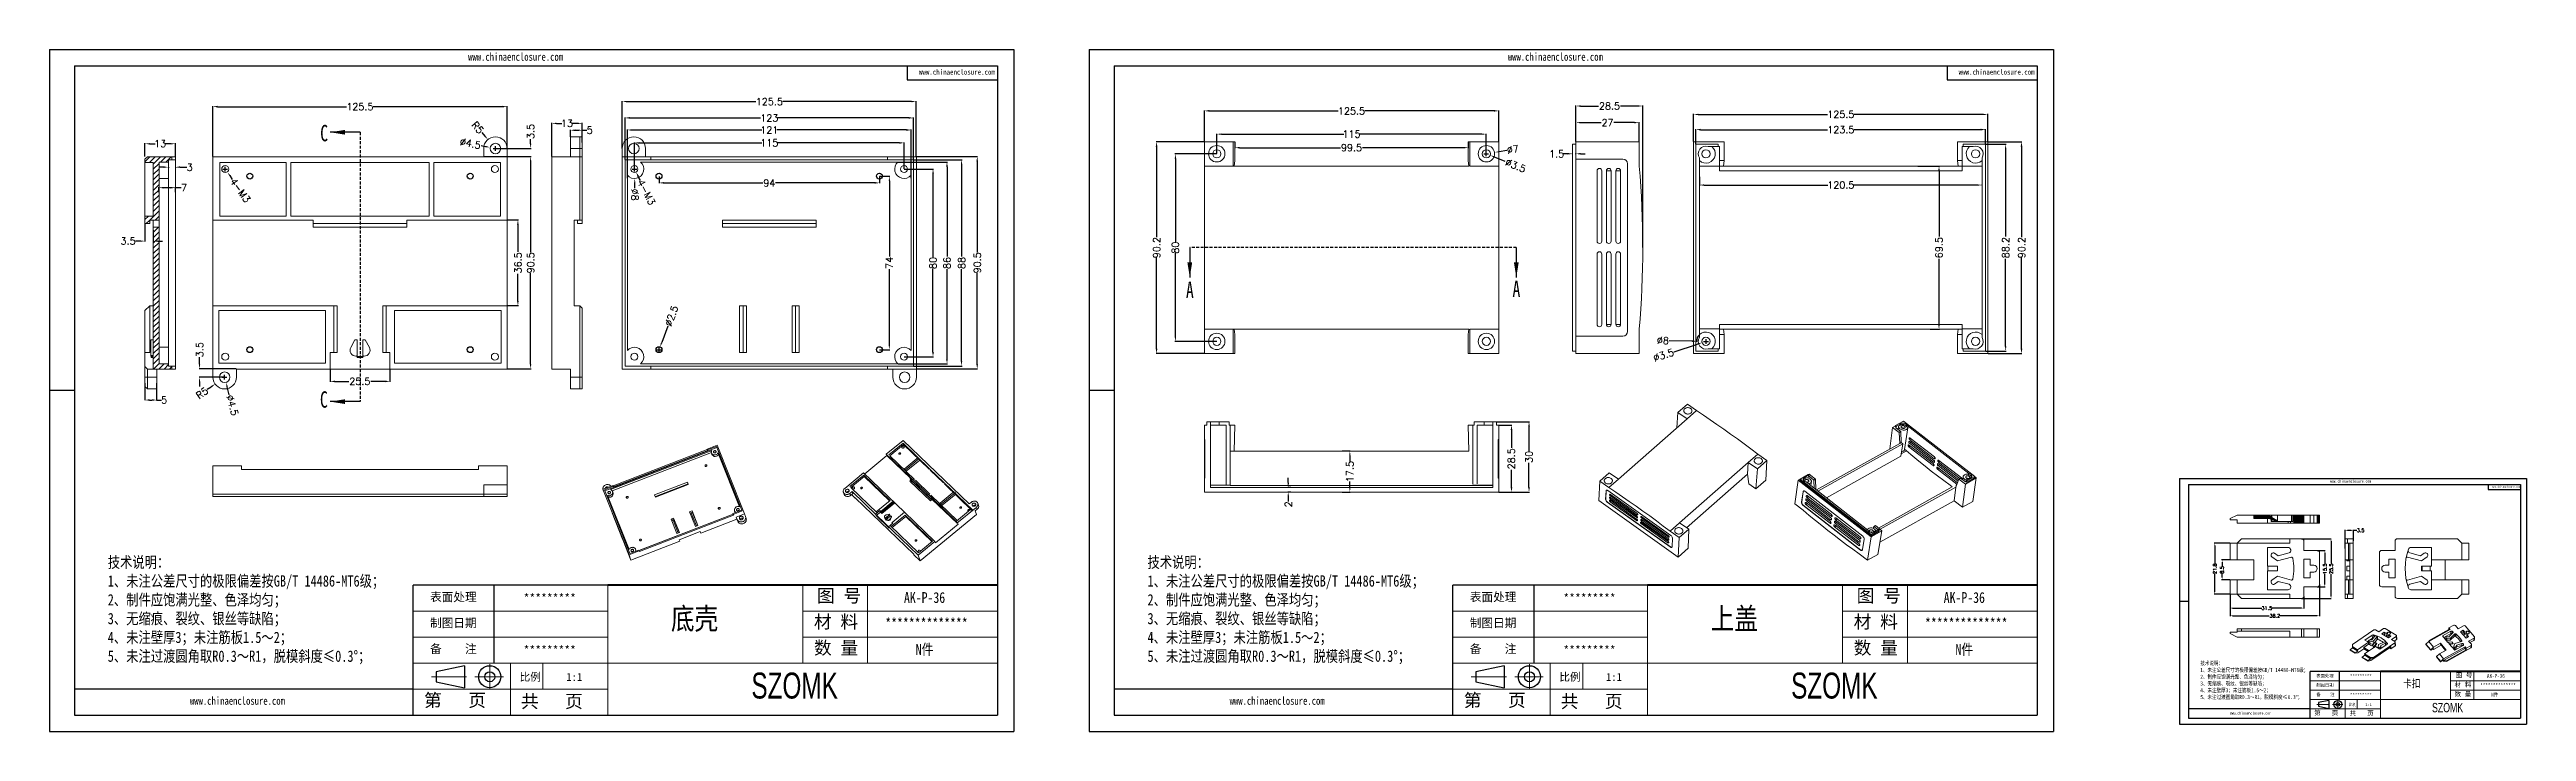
# Model space of a CAD drawing. Header units: inches. Extents: x 918 to 1974, y 1101 to 1392.
import ezdxf

# ---------------------------------------------------------------- set-up
doc = ezdxf.new("R2010")
doc.units = ezdxf.units.IN
doc.linetypes.add('CENTER2', pattern=[28.575, 19.05, -3.175, 3.175, -3.175])
doc.linetypes.add('HIDDEN', pattern=[1.905, 1.27, -0.635])
doc.layers.add('文字', color=81, linetype='Continuous')
for name, color, linetype, lineweight in [('粗实线', 7, 'Continuous', 30), ('细实线', 3, 'Continuous', 9), ('细点划线', 2, 'CENTER2', 9)]:
    doc.layers.add(name, color=color, linetype=linetype, lineweight=lineweight)
doc.styles.add('SLDTEXTSTYLE5', font='TXT', dxfattribs={"width": 0.7})
doc.styles.get("Standard").update_dxf_attribs({"font": 'txt', "bigfont": 'gbcbig.shx'})
doc.styles.add('宋体', font='', dxfattribs={"width": 0.8, "height": 3.5})
doc.styles.add('长仿宋', font='', dxfattribs={"width": 0.7, "height": 4})
doc.styles.get('宋体').set_extended_font_data('SimSun')
doc.styles.get('长仿宋').set_extended_font_data('SimSun')
doc.dimstyles.new('1.5', dxfattribs={"dimtxt": 1.5, "dimasz": 1, "dimexe": 0.18, "dimexo": 0.0625, "dimgap": 0.1, "dimtad": 0, "dimzin": 9, "dimdsep": 46, "dimtxsty": 'Standard', "dimcen": 0.5, "dimclrd": 3, "dimclre": 3, "dimadec": 0, "dimazin": 2, "dimtfac": 1, "dimtofl": 0, "dimtmove": 0, "dimatfit": 3, "dimfxl": 0, "dimtolj": 1, "dimtzin": 0, "dimarcsym": 0})
doc.dimstyles.new('3', dxfattribs={"dimtxt": 3, "dimasz": 2, "dimexe": 0.18, "dimexo": 0.0625, "dimgap": 0.2, "dimtad": 0, "dimzin": 12, "dimdsep": 46, "dimtxsty": 'Standard', "dimcen": 1, "dimclrd": 3, "dimclre": 3, "dimadec": 0, "dimazin": 0, "dimtfac": 1, "dimtofl": 0, "dimtmove": 0, "dimatfit": 3, "dimfxl": 0, "dimtolj": 1, "dimtzin": 0, "dimarcsym": 0})
pattern_1 = [(45, (-21.8167, 0), (-1.122532, 1.122532), [])]
pattern_2 = [(45, (-671.99415, 3.12057), (-0.224506403, 0.224506403), [])]

msp = doc.modelspace()

# ---------------------------------------------------------------- texts
at = {"color": 7, "linetype": 'Continuous', "char_height": 7, "attachment_point": 1, "style": 'SLDTEXTSTYLE5'}
for s, insert in [('C', (1033.152, 1359.649)), ('A', (1402.393, 1292.784)), ('A', (1541.663, 1293.292)), ('C', (1033.059, 1246.057))]:
    msp.add_mtext(s, dxfattribs=dict(at, insert=insert))
at = {"attachment_point": 1}
for s, insert, char_height, width in [('{\\fSimHei|b0|i0|c134|p49;表面处理}', (1080.016, 1160.174), 3.64275, 2070.3594), ('{\\fSimHei|b0|i0|c134|p49;*********}', (1119.914, 1159.705), 3.64275, 2070.3594), ('{\\fSimHei|b0|i0|c134|p49;表面处理}', (1523.464, 1160.174), 3.64275, 2070.3594), ('{\\fSimHei|b0|i0|c134|p49;*********}', (1563.361, 1159.705), 3.64275, 2070.3594), ('{\\fSimHei|b0|i0|c134|p49;制图日期}', (1080.016, 1149.097), 3.64275, 2070.3594), ('{\\fSimHei|b0|i0|c134|p49;制图日期}', (1523.464, 1149.097), 3.64275, 2070.3594), ('{\\fSimHei|b0|i0|c134|p49;备    注}', (1080.016, 1138.02), 3.64275, 2070.3594), ('{\\fSimHei|b0|i0|c134|p49;*********}', (1119.914, 1137.552), 3.64275, 2070.3594), ('{\\fSimHei|b0|i0|c134|p49;备    注}', (1523.464, 1138.02), 3.64275, 2070.3594), ('{\\fSimHei|b0|i0|c134|p49;*********}', (1563.361, 1137.552), 3.64275, 2070.3594), ('{\\fSimHei|b0|i0|c134|p49;表面处理}', (1884.511, 1125.43), 1.31139, 745.32938), ('{\\fSimHei|b0|i0|c134|p49;制图日期}', (1884.511, 1121.443), 1.31139, 745.32938), ('{\\fSimHei|b0|i0|c134|p49;*********}', (1898.875, 1125.262), 1.31139, 745.32938), ('{\\fSimHei|b0|i0|c134|p49;备    注}', (1884.511, 1117.455), 1.31139, 745.32938), ('{\\fSimHei|b0|i0|c134|p49;*********}', (1898.875, 1117.286), 1.31139, 745.32938)]:
    msp.add_mtext(s, dxfattribs=dict(at, insert=insert, char_height=char_height, width=width))
at = {"layer": '文字', "color": 0, "attachment_point": 1, "style": '宋体'}
for s, insert, char_height, width in [('www.chinaenclosure.com', (1096.242, 1390.378), 3.38454, 59.46312), ('www.chinaenclosure.com', (1539.69, 1390.378), 3.38454, 59.46312), ('www.chinaenclosure.com', (1288.511, 1383.329), 2.25636, 39.64208), ('www.chinaenclosure.com', (1731.959, 1383.329), 2.25636, 39.64208), ('www.chinaenclosure.com', (1890.353, 1208.304), 1.21843, 21.40672), ('www.chinaenclosure.com', (1959.57, 1205.766), 0.81229, 14.27115), ('{\\H1.111x;技术说明：\\P1、未注公差尺寸的极限偏差按GB/T 14486-MT6级；\\P2、制件应饱满光整、色泽均匀；\\P3、无缩痕、裂纹、银丝等缺陷；\\P4、未注壁厚3；未注筋板1.5～2；\\P5、未注过渡圆角取R0.3～R1，脱模斜度≤0.3%%D；}', (942.546, 1175.592), 4.32683, 157.59756), ('{\\H1.111x;技术说明：\\P1、未注公差尺寸的极限偏差按GB/T 14486-MT6级；\\P2、制件应饱满光整、色泽均匀；\\P3、无缩痕、裂纹、银丝等缺陷；\\P4、未注壁厚3；未注筋板1.5～2；\\P5、未注过渡圆角取R0.3～R1，脱模斜度≤0.3%%D；}', (1385.994, 1175.592), 4.32683, 157.59756), ('底壳', (1182.755, 1153.755), 9.2306, 118.00943), ('{\\H1.111x;AK-P-36}', (1282.132, 1160.424), 4.15375, 48.02206), ('上盖', (1626.203, 1153.755), 9.2306, 118.00943), ('{\\H1.111x;AK-P-36}', (1725.579, 1160.424), 4.15375, 48.02206), ('{\\H1.111x;**************}', (1274.142, 1149.347), 4.15375, 48.02206), ('{\\H1.111x;**************}', (1717.59, 1149.347), 4.15375, 48.02206), ('{\\H1.111x;N件}', (1287.156, 1138.271), 4.15375, 48.02206), ('{\\H1.111x;N件}', (1730.604, 1138.271), 4.15375, 48.02206), ('{\\H1.111x;技术说明：\\P1、未注公差尺寸的极限偏差按GB/T 14486-MT6级；\\P2、制件应饱满光整、色泽均匀；\\P3、无缩痕、裂纹、银丝等缺陷；\\P4、未注壁厚3；未注筋板1.5～2；\\P5、未注过渡圆角取R0.3～R1，脱模斜度≤0.3%%D；}', (1835.022, 1130.981), 1.55766, 56.73512), ('卡扣', (1921.498, 1123.119), 3.323, 42.4834), ('{\\H1.111x;**************}', (1954.397, 1121.533), 1.49535, 17.28794), ('{\\H1.111x;AK-P-36}', (1957.273, 1125.52), 1.49535, 17.28794), ('www.chinaenclosure.com', (977.583, 1115.769), 3.38454, 59.46312), ('www.chinaenclosure.com', (1421.031, 1115.769), 3.38454, 59.46312), ('www.chinaenclosure.com', (1847.635, 1109.445), 1.21843, 21.40672), ('{\\H1.111x;N件}', (1959.082, 1117.545), 1.49535, 17.28794)]:
    msp.add_mtext(s, dxfattribs=dict(at, insert=insert, char_height=char_height, width=width))
at = {"layer": '粗实线', "attachment_point": 1, "style": '长仿宋'}
for insert, char_height, width in [((1217.058, 1126.121), 11.07668, 124.21397), ((1660.506, 1126.121), 11.07668, 124.21397), ((1933.847, 1113.171), 3.9876, 44.71703)]:
    msp.add_mtext('{\\fSTXinwei|b0|i0|c134|p2;SZOMK}', dxfattribs=dict(at, insert=insert, char_height=char_height, width=width))
at = {"layer": '细实线', "color": 7, "attachment_point": 1}
for s, insert, char_height, width in [('{\\fSimSun|b0|i0|c134|p54;图 号}', (1245.032, 1161.636), 5.53834, 27.69169), ('{\\fSimSun|b0|i0|c134|p54;图 号}', (1688.48, 1161.636), 5.53834, 27.69169), ('{\\fSimSun|b0|i0|c134|p54;材 料   }', (1243.719, 1150.559), 5.53834, 27.69169), ('{\\fSimSun|b0|i0|c134|p54;材 料   }', (1687.167, 1150.559), 5.53834, 27.69169), ('{\\fSimSun|b0|i0|c134|p54;数 量}', (1243.746, 1139.428), 5.53834, 25.02291), ('{\\fSimSun|b0|i0|c134|p54;数 量}', (1687.194, 1139.428), 5.53834, 25.02291), ('{\\fSimSun|b0|i0|c134|p54;比例}', (1118.206, 1125.892), 3.323, 14.58695), ('{\\fSimSun|b0|i0|c134|p54;1:1}', (1138.11, 1125.892), 3.323, 14.58695), ('{\\fSimSun|b0|i0|c134|p54;比例}', (1561.654, 1125.892), 3.323, 14.58695), ('{\\fSimSun|b0|i0|c134|p54;1:1}', (1581.557, 1125.892), 3.323, 14.58695), ('{\\fSimSun|b0|i0|c134|p54;材 料   }', (1943.445, 1121.969), 1.9938, 9.96901), ('{\\fSimSun|b0|i0|c134|p54;图 号}', (1943.917, 1125.957), 1.9938, 9.96901), ('{\\fSimSun|b0|i0|c134|p54;第   页}', (1077.452, 1117.107), 5.53834, 41.53754), ('{\\fSimSun|b0|i0|c134|p54; 共   页}', (1115.007, 1116.636), 5.53834, 41.53754), ('{\\fSimSun|b0|i0|c134|p54;第   页}', (1520.9, 1117.107), 5.53834, 41.53754), ('{\\fSimSun|b0|i0|c134|p54; 共   页}', (1558.455, 1116.636), 5.53834, 41.53754), ('{\\fSimSun|b0|i0|c134|p54;第   页}', (1883.588, 1109.926), 1.9938, 14.95351), ('{\\fSimSun|b0|i0|c134|p54;比例}', (1898.26, 1113.089), 1.19628, 5.2513), ('{\\fSimSun|b0|i0|c134|p54; 共   页}', (1897.108, 1109.757), 1.9938, 14.95351), ('{\\fSimSun|b0|i0|c134|p54;1:1}', (1905.425, 1113.089), 1.19628, 5.2513), ('{\\fSimSun|b0|i0|c134|p54;数 量}', (1943.454, 1117.962), 1.9938, 9.00825)]:
    msp.add_mtext(s, dxfattribs=dict(at, insert=insert, char_height=char_height, width=width))

# ---------------------------------------------------------------- blocks, each defined once
blk = doc.blocks.new('*D100')
at = {"color": 3, "lineweight": -2, "transparency": 16777216}
for p, q in [((1410.3, 1352.5), (1410.3, 1365.8)), ((1412.3, 1365.6), (1467.3, 1365.6)), ((1533.8, 1365.6), (1478.7, 1365.6)), ((1535.8, 1352.5), (1535.8, 1365.8))]:
    blk.add_line(p, q, dxfattribs=at)
at = {"color": 3, "transparency": 16777216}
for points in [[(1412.3, 1366), (1412.3, 1365.3), (1410.3, 1365.6)], [(1533.8, 1366), (1533.8, 1365.3), (1535.8, 1365.6)]]:
    blk.add_solid(points, dxfattribs=at)
at = {"layer": 'Defpoints', "color": 0, "transparency": 16777216}
for p in [(1535.8, 1365.6), (1410.3, 1352.4), (1535.8, 1352.4)]:
    blk.add_point(p, dxfattribs=at)
at = {"color": 0, "transparency": 16777216, "insert": (1473, 1365.6), "char_height": 3, "attachment_point": 5}
blk.add_mtext('\\A1;125.5', dxfattribs=at)
blk = doc.blocks.new('*D101')
at = {"color": 3, "lineweight": -2, "transparency": 16777216}
for p, q in [((1415.5, 1347.4), (1415.5, 1355.9)), ((1417.5, 1355.7), (1469.8, 1355.7)), ((1528.5, 1355.7), (1476.2, 1355.7)), ((1530.5, 1347.4), (1530.5, 1355.9))]:
    blk.add_line(p, q, dxfattribs=at)
at = {"color": 3, "transparency": 16777216}
for points in [[(1417.5, 1356), (1417.5, 1355.4), (1415.5, 1355.7)], [(1528.5, 1356), (1528.5, 1355.4), (1530.5, 1355.7)]]:
    blk.add_solid(points, dxfattribs=at)
at = {"layer": 'Defpoints', "color": 0, "transparency": 16777216}
for p in [(1530.5, 1355.7), (1415.5, 1347.3), (1530.5, 1347.3)]:
    blk.add_point(p, dxfattribs=at)
at = {"color": 0, "transparency": 16777216, "insert": (1473, 1355.7), "char_height": 3, "attachment_point": 5}
blk.add_mtext('\\A1;115', dxfattribs=at)
blk = doc.blocks.new('*D102')
at = {"color": 3, "lineweight": -2, "transparency": 16777216}
for p, q in [((1423.3, 1352.4), (1423.3, 1349.7)), ((1522.8, 1352.4), (1522.8, 1349.7)), ((1425.3, 1349.9), (1468.3, 1349.9)), ((1520.8, 1349.9), (1477.7, 1349.9))]:
    blk.add_line(p, q, dxfattribs=at)
at = {"color": 3, "transparency": 16777216}
for points in [[(1425.3, 1350.3), (1425.3, 1349.6), (1423.3, 1349.9)], [(1520.8, 1350.3), (1520.8, 1349.6), (1522.8, 1349.9)]]:
    blk.add_solid(points, dxfattribs=at)
at = {"layer": 'Defpoints', "color": 0, "transparency": 16777216}
for p in [(1423.3, 1352.4), (1522.8, 1352.4), (1522.8, 1349.9)]:
    blk.add_point(p, dxfattribs=at)
at = {"color": 0, "transparency": 16777216, "insert": (1473, 1349.9), "char_height": 3, "attachment_point": 5}
blk.add_mtext('\\A1;99.5', dxfattribs=at)
blk = doc.blocks.new('*D103')
at = {"color": 3, "lineweight": -2, "transparency": 16777216}
for p, q in [((1410.2, 1352.4), (1389.7, 1352.4)), ((1389.9, 1350.4), (1389.9, 1311.8)), ((1389.9, 1264.2), (1389.9, 1302.9)), ((1410.2, 1262.2), (1389.7, 1262.2))]:
    blk.add_line(p, q, dxfattribs=at)
at = {"color": 3, "transparency": 16777216}
for points in [[(1389.5, 1350.4), (1390.2, 1350.4), (1389.9, 1352.4)], [(1389.5, 1264.2), (1390.2, 1264.2), (1389.9, 1262.2)]]:
    blk.add_solid(points, dxfattribs=at)
at = {"layer": 'Defpoints', "color": 0, "transparency": 16777216}
for p in [(1410.3, 1352.4), (1389.9, 1262.2), (1410.3, 1262.2)]:
    blk.add_point(p, dxfattribs=at)
at = {"color": 0, "transparency": 16777216, "insert": (1389.9, 1307.3), "char_height": 3, "attachment_point": 5, "rotation": 90}
blk.add_mtext('\\A1;90.2', dxfattribs=at)
blk = doc.blocks.new('*D104')
at = {"color": 3, "lineweight": -2, "transparency": 16777216}
for p, q in [((1415.5, 1347.3), (1397.7, 1347.3)), ((1397.9, 1345.3), (1397.9, 1309.8)), ((1397.9, 1269.3), (1397.9, 1304.9)), ((1415.5, 1267.3), (1397.7, 1267.3))]:
    blk.add_line(p, q, dxfattribs=at)
at = {"color": 3, "transparency": 16777216}
for points in [[(1397.6, 1345.3), (1398.2, 1345.3), (1397.9, 1347.3)], [(1397.6, 1269.3), (1398.2, 1269.3), (1397.9, 1267.3)]]:
    blk.add_solid(points, dxfattribs=at)
at = {"layer": 'Defpoints', "color": 0, "transparency": 16777216}
for p in [(1397.9, 1347.3), (1415.5, 1347.3), (1415.5, 1267.3)]:
    blk.add_point(p, dxfattribs=at)
at = {"color": 0, "transparency": 16777216, "insert": (1397.9, 1307.3), "char_height": 3, "attachment_point": 5, "rotation": 90}
blk.add_mtext('\\A1;80', dxfattribs=at)
blk = doc.blocks.new('*D105')
at = {"color": 3, "lineweight": -2, "transparency": 16777216}
for p, q in [((1529.5, 1347.3), (1531.5, 1347.3)), ((1530.5, 1346.3), (1530.5, 1348.3)), ((1539.2, 1348.7), (1536, 1348.2))]:
    blk.add_line(p, q, dxfattribs=at)
at = {"color": 3, "transparency": 16777216}
blk.add_solid([(1535.9, 1348.5), (1536, 1347.9), (1534, 1347.9)], dxfattribs=at)
at = {"layer": 'Defpoints', "color": 0, "transparency": 16777216}
for p in [(1527.1, 1346.8), (1534, 1347.9)]:
    blk.add_point(p, dxfattribs=at)
at = {"color": 0, "transparency": 16777216, "insert": (1541.8, 1349.2), "char_height": 3, "attachment_point": 5, "rotation": 9.2826}
blk.add_mtext('\\A1;∅7', dxfattribs=at)
blk = doc.blocks.new('*D106')
at = {"color": 3, "lineweight": -2, "transparency": 16777216}
for p, q in [((1529.5, 1347.3), (1531.5, 1347.3)), ((1530.5, 1346.3), (1530.5, 1348.3)), ((1538.6, 1344.1), (1534, 1345.9))]:
    blk.add_line(p, q, dxfattribs=at)
at = {"color": 3, "transparency": 16777216}
blk.add_solid([(1534.2, 1346.2), (1533.9, 1345.6), (1532.2, 1346.7)], dxfattribs=at)
at = {"layer": 'Defpoints', "color": 0, "transparency": 16777216}
for p in [(1528.9, 1348), (1532.2, 1346.7)]:
    blk.add_point(p, dxfattribs=at)
at = {"color": 0, "transparency": 16777216, "insert": (1543, 1342.3), "char_height": 3, "attachment_point": 5, "rotation": 338.0425}
blk.add_mtext('\\A1;∅3.5', dxfattribs=at)
blk = doc.blocks.new('*D107')
at = {"color": 3, "lineweight": -2, "transparency": 16777216}
for p, q in [((1568.7, 1352.5), (1568.7, 1360.8)), ((1570.7, 1360.6), (1579.5, 1360.6)), ((1593.7, 1360.6), (1584.9, 1360.6)), ((1595.7, 1352.5), (1595.7, 1360.8))]:
    blk.add_line(p, q, dxfattribs=at)
at = {"color": 3, "transparency": 16777216}
for points in [[(1570.7, 1360.9), (1570.7, 1360.3), (1568.7, 1360.6)], [(1593.7, 1360.9), (1593.7, 1360.3), (1595.7, 1360.6)]]:
    blk.add_solid(points, dxfattribs=at)
at = {"layer": 'Defpoints', "color": 0, "transparency": 16777216}
for p in [(1568.7, 1360.6), (1568.7, 1352.4), (1595.7, 1352.4)]:
    blk.add_point(p, dxfattribs=at)
at = {"color": 0, "transparency": 16777216, "insert": (1582.2, 1360.6), "char_height": 3, "attachment_point": 5}
blk.add_mtext('\\A1;27', dxfattribs=at)
blk = doc.blocks.new('*D108')
at = {"color": 3, "lineweight": -2, "transparency": 16777216}
for p, q in [((1565.2, 1347.3), (1563.2, 1347.3)), ((1567.2, 1347.1), (1567.2, 1347.5)), ((1568.7, 1347.1), (1568.7, 1347.5)), ((1570.7, 1347.3), (1572.7, 1347.3))]:
    blk.add_line(p, q, dxfattribs=at)
at = {"color": 3, "transparency": 16777216}
for points in [[(1565.2, 1347.7), (1565.2, 1347), (1567.2, 1347.3)], [(1570.7, 1347.7), (1570.7, 1347), (1568.7, 1347.3)]]:
    blk.add_solid(points, dxfattribs=at)
at = {"layer": 'Defpoints', "color": 0, "transparency": 16777216}
for p in [(1567.2, 1347.3), (1567.2, 1347), (1568.7, 1347)]:
    blk.add_point(p, dxfattribs=at)
at = {"color": 0, "transparency": 16777216, "insert": (1560.5, 1347.3), "char_height": 3, "attachment_point": 5}
blk.add_mtext('\\A1;1.5', dxfattribs=at)
blk = doc.blocks.new('*D109')
at = {"color": 3, "lineweight": -2, "transparency": 16777216}
for p, q in [((1621.4, 1337.5), (1621.4, 1333.8)), ((1623.4, 1334), (1676.2, 1334)), ((1739.9, 1334), (1687.1, 1334)), ((1741.9, 1334.2), (1741.9, 1333.8))]:
    blk.add_line(p, q, dxfattribs=at)
at = {"color": 3, "transparency": 16777216}
for points in [[(1623.4, 1334.3), (1623.4, 1333.7), (1621.4, 1334)], [(1739.9, 1334.3), (1739.9, 1333.7), (1741.9, 1334)]]:
    blk.add_solid(points, dxfattribs=at)
at = {"layer": 'Defpoints', "color": 0, "transparency": 16777216}
for p in [(1621.4, 1337.5), (1741.9, 1334.3), (1741.9, 1334)]:
    blk.add_point(p, dxfattribs=at)
at = {"color": 0, "transparency": 16777216, "insert": (1681.7, 1334), "char_height": 3, "attachment_point": 5}
blk.add_mtext('\\A1;120.5', dxfattribs=at)
blk = doc.blocks.new('*D110')
at = {"color": 3, "lineweight": -2, "transparency": 16777216}
for p, q in [((1619.9, 1351.5), (1619.9, 1357.8)), ((1621.9, 1357.6), (1676, 1357.6)), ((1741.4, 1357.6), (1687.4, 1357.6)), ((1743.4, 1351.5), (1743.4, 1357.8))]:
    blk.add_line(p, q, dxfattribs=at)
at = {"color": 3, "transparency": 16777216}
for points in [[(1621.9, 1358), (1621.9, 1357.3), (1619.9, 1357.6)], [(1741.4, 1358), (1741.4, 1357.3), (1743.4, 1357.6)]]:
    blk.add_solid(points, dxfattribs=at)
at = {"layer": 'Defpoints', "color": 0, "transparency": 16777216}
for p in [(1743.4, 1357.6), (1619.9, 1351.4), (1743.4, 1351.4)]:
    blk.add_point(p, dxfattribs=at)
at = {"color": 0, "transparency": 16777216, "insert": (1681.7, 1357.6), "char_height": 3, "attachment_point": 5}
blk.add_mtext('\\A1;123.5', dxfattribs=at)
blk = doc.blocks.new('*D111')
at = {"color": 3, "lineweight": -2, "transparency": 16777216}
for p, q in [((1618.9, 1352.5), (1618.9, 1364.3)), ((1620.9, 1364.1), (1676, 1364.1)), ((1742.4, 1364.1), (1687.4, 1364.1)), ((1744.4, 1352.5), (1744.4, 1364.3))]:
    blk.add_line(p, q, dxfattribs=at)
at = {"color": 3, "transparency": 16777216}
for points in [[(1620.9, 1364.4), (1620.9, 1363.8), (1618.9, 1364.1)], [(1742.4, 1364.4), (1742.4, 1363.8), (1744.4, 1364.1)]]:
    blk.add_solid(points, dxfattribs=at)
at = {"layer": 'Defpoints', "color": 0, "transparency": 16777216}
for p in [(1618.9, 1364.1), (1618.9, 1352.4), (1744.4, 1352.4)]:
    blk.add_point(p, dxfattribs=at)
at = {"color": 0, "transparency": 16777216, "insert": (1681.7, 1364.1), "char_height": 3, "attachment_point": 5}
blk.add_mtext('\\A1;125.5', dxfattribs=at)
blk = doc.blocks.new('*D112')
at = {"color": 3, "lineweight": -2, "transparency": 16777216}
for p, q in [((1743.5, 1351.4), (1752.2, 1351.4)), ((1752, 1349.4), (1752, 1312)), ((1752, 1265.2), (1752, 1302.6)), ((1743.5, 1263.2), (1752.2, 1263.2))]:
    blk.add_line(p, q, dxfattribs=at)
at = {"color": 3, "transparency": 16777216}
for points in [[(1751.7, 1349.4), (1752.3, 1349.4), (1752, 1351.4)], [(1751.7, 1265.2), (1752.3, 1265.2), (1752, 1263.2)]]:
    blk.add_solid(points, dxfattribs=at)
at = {"layer": 'Defpoints', "color": 0, "transparency": 16777216}
for p in [(1743.4, 1351.4), (1743.4, 1263.2), (1752, 1263.2)]:
    blk.add_point(p, dxfattribs=at)
at = {"color": 0, "transparency": 16777216, "insert": (1752, 1307.3), "char_height": 3, "attachment_point": 5, "rotation": 90}
blk.add_mtext('\\A1;88.2', dxfattribs=at)
blk = doc.blocks.new('*D113')
at = {"color": 3, "lineweight": -2, "transparency": 16777216}
for p, q in [((1744.5, 1352.4), (1758.9, 1352.4)), ((1758.8, 1350.4), (1758.8, 1311.8)), ((1758.8, 1264.2), (1758.8, 1302.9)), ((1744.5, 1262.2), (1758.9, 1262.2))]:
    blk.add_line(p, q, dxfattribs=at)
at = {"color": 3, "transparency": 16777216}
for points in [[(1758.4, 1350.4), (1759.1, 1350.4), (1758.8, 1352.4)], [(1758.4, 1264.2), (1759.1, 1264.2), (1758.8, 1262.2)]]:
    blk.add_solid(points, dxfattribs=at)
at = {"layer": 'Defpoints', "color": 0, "transparency": 16777216}
for p in [(1744.4, 1352.4), (1758.8, 1352.4), (1744.4, 1262.2)]:
    blk.add_point(p, dxfattribs=at)
at = {"color": 0, "transparency": 16777216, "insert": (1758.8, 1307.3), "char_height": 3, "attachment_point": 5, "rotation": 90}
blk.add_mtext('\\A1;90.2', dxfattribs=at)
blk = doc.blocks.new('*D114')
at = {"color": 3, "lineweight": -2, "transparency": 16777216}
for p, q in [((1624.2, 1266.3), (1624.2, 1268.3)), ((1610.6, 1262.9), (1620.6, 1266.2)), ((1623.2, 1267.3), (1625.2, 1267.3))]:
    blk.add_line(p, q, dxfattribs=at)
at = {"color": 3, "transparency": 16777216}
blk.add_solid([(1620.5, 1266.5), (1620.7, 1265.9), (1622.5, 1266.8)], dxfattribs=at)
at = {"layer": 'Defpoints', "color": 0, "transparency": 16777216}
for p in [(1625.8, 1267.9), (1622.5, 1266.8)]:
    blk.add_point(p, dxfattribs=at)
at = {"color": 0, "transparency": 16777216, "insert": (1606.1, 1261.5), "char_height": 3, "attachment_point": 5, "rotation": 17.9098}
blk.add_mtext('\\A1;∅3.5', dxfattribs=at)
blk = doc.blocks.new('*D115')
at = {"color": 3, "lineweight": -2, "transparency": 16777216}
for p, q in [((1624.2, 1266.3), (1624.2, 1268.3)), ((1608.5, 1267.7), (1618.2, 1267.5)), ((1623.2, 1267.3), (1625.2, 1267.3))]:
    blk.add_line(p, q, dxfattribs=at)
blk.add_arc((1624.2, 1267.3), 4, 134.3278, 181.4037, dxfattribs=at)
at = {"color": 3, "transparency": 16777216}
blk.add_solid([(1618.2, 1267.8), (1618.2, 1267.1), (1620.2, 1267.4)], dxfattribs=at)
at = {"layer": 'Defpoints', "color": 0, "transparency": 16777216}
for p in [(1620.2, 1267.4), (1628.2, 1267.2)]:
    blk.add_point(p, dxfattribs=at)
at = {"color": 0, "transparency": 16777216, "insert": (1605.8, 1267.7), "char_height": 3, "attachment_point": 5, "rotation": 358.8254}
blk.add_mtext('\\A1;∅8', dxfattribs=at)
blk = doc.blocks.new('*D116')
at = {"color": 3, "lineweight": -2, "transparency": 16777216}
for p, q in [((1714.5, 1342.1), (1723.8, 1342.1)), ((1723.6, 1340.1), (1723.6, 1312)), ((1723.6, 1274.6), (1723.6, 1302.6)), ((1719.8, 1272.6), (1723.8, 1272.6))]:
    blk.add_line(p, q, dxfattribs=at)
at = {"color": 3, "transparency": 16777216}
for points in [[(1723.2, 1340.1), (1723.9, 1340.1), (1723.6, 1342.1)], [(1723.2, 1274.6), (1723.9, 1274.6), (1723.6, 1272.6)]]:
    blk.add_solid(points, dxfattribs=at)
at = {"layer": 'Defpoints', "color": 0, "transparency": 16777216}
for p in [(1714.4, 1342.1), (1723.6, 1342.1), (1719.7, 1272.6)]:
    blk.add_point(p, dxfattribs=at)
at = {"color": 0, "transparency": 16777216, "insert": (1723.6, 1307.3), "char_height": 3, "attachment_point": 5, "rotation": 90}
blk.add_mtext('\\A1;69.5', dxfattribs=at)
blk = doc.blocks.new('*D117')
at = {"color": 3, "lineweight": -2, "transparency": 16777216}
for p, q in [((1535.9, 1231.6), (1541.4, 1231.6)), ((1541.2, 1229.6), (1541.2, 1222)), ((1541.2, 1205.1), (1541.2, 1212.6)), ((1535.9, 1203.1), (1541.4, 1203.1))]:
    blk.add_line(p, q, dxfattribs=at)
at = {"color": 3, "transparency": 16777216}
for points in [[(1540.9, 1229.6), (1541.6, 1229.6), (1541.2, 1231.6)], [(1540.9, 1205.1), (1541.6, 1205.1), (1541.2, 1203.1)]]:
    blk.add_solid(points, dxfattribs=at)
at = {"layer": 'Defpoints', "color": 0, "transparency": 16777216}
for p in [(1535.8, 1231.6), (1541.2, 1231.6), (1535.8, 1203.1)]:
    blk.add_point(p, dxfattribs=at)
at = {"color": 0, "transparency": 16777216, "insert": (1541.2, 1217.3), "char_height": 3, "attachment_point": 5, "rotation": 90}
blk.add_mtext('\\A1;28.5', dxfattribs=at)
blk = doc.blocks.new('*D118')
at = {"color": 3, "lineweight": -2, "transparency": 16777216}
for p, q in [((1534.9, 1233.1), (1548.9, 1233.1)), ((1548.7, 1231.1), (1548.7, 1220.5)), ((1548.7, 1205.1), (1548.7, 1215.6)), ((1535.9, 1203.1), (1548.9, 1203.1))]:
    blk.add_line(p, q, dxfattribs=at)
at = {"color": 3, "transparency": 16777216}
for points in [[(1548.4, 1231.1), (1549.1, 1231.1), (1548.7, 1233.1)], [(1548.4, 1205.1), (1549.1, 1205.1), (1548.7, 1203.1)]]:
    blk.add_solid(points, dxfattribs=at)
at = {"layer": 'Defpoints', "color": 0, "transparency": 16777216}
for p in [(1534.8, 1233.1), (1548.7, 1233.1), (1535.8, 1203.1)]:
    blk.add_point(p, dxfattribs=at)
at = {"color": 0, "transparency": 16777216, "insert": (1548.7, 1218.1), "char_height": 3, "attachment_point": 5, "rotation": 90}
blk.add_mtext('\\A1;30', dxfattribs=at)
blk = doc.blocks.new('*D119')
at = {"color": 3, "lineweight": -2, "transparency": 16777216}
for p, q in [((1469, 1220.6), (1472.5, 1220.6)), ((1472.3, 1218.6), (1472.3, 1216)), ((1472.3, 1205.1), (1472.3, 1207.6)), ((1469, 1203.1), (1472.5, 1203.1))]:
    blk.add_line(p, q, dxfattribs=at)
at = {"color": 3, "transparency": 16777216}
for points in [[(1472, 1218.6), (1472.6, 1218.6), (1472.3, 1220.6)], [(1472, 1205.1), (1472.6, 1205.1), (1472.3, 1203.1)]]:
    blk.add_solid(points, dxfattribs=at)
at = {"layer": 'Defpoints', "color": 0, "transparency": 16777216}
for p in [(1468.9, 1220.6), (1472.3, 1220.6), (1468.9, 1203.1)]:
    blk.add_point(p, dxfattribs=at)
at = {"color": 0, "transparency": 16777216, "insert": (1472.3, 1211.8), "char_height": 3, "attachment_point": 5, "rotation": 90}
blk.add_mtext('\\A1;17.5', dxfattribs=at)
blk = doc.blocks.new('*D120')
at = {"color": 3, "lineweight": -2, "transparency": 16777216}
for p, q in [((1447.1, 1205.1), (1445.8, 1205.1)), ((1446, 1207.1), (1446, 1209.1)), ((1447.1, 1203.1), (1445.8, 1203.1)), ((1446, 1201.1), (1446, 1199.1))]:
    blk.add_line(p, q, dxfattribs=at)
at = {"color": 3, "transparency": 16777216}
for points in [[(1445.7, 1207.1), (1446.4, 1207.1), (1446, 1205.1)], [(1445.7, 1201.1), (1446.4, 1201.1), (1446, 1203.1)]]:
    blk.add_solid(points, dxfattribs=at)
at = {"layer": 'Defpoints', "color": 0, "transparency": 16777216}
for p in [(1447.2, 1205.1), (1446, 1203.1), (1447.2, 1203.1)]:
    blk.add_point(p, dxfattribs=at)
at = {"color": 0, "transparency": 16777216, "insert": (1446, 1197.9), "char_height": 3, "attachment_point": 5, "rotation": 90}
blk.add_mtext('\\A1;2', dxfattribs=at)
blk = doc.blocks.new('*D121')
at = {"color": 3, "lineweight": -2, "transparency": 16777216}
for p, q in [((992.6, 1339.8), (992.6, 1341.8)), ((991.6, 1340.8), (993.6, 1340.8)), ((995.8, 1336.3), (994.7, 1338))]:
    blk.add_line(p, q, dxfattribs=at)
at = {"color": 3, "transparency": 16777216}
blk.add_solid([(994.9, 1338.1), (994.4, 1337.8), (993.5, 1339.6)], dxfattribs=at)
at = {"layer": 'Defpoints', "color": 0, "transparency": 16777216}
for p in [(991.8, 1342), (993.5, 1339.6)]:
    blk.add_point(p, dxfattribs=at)
at = {"color": 0, "transparency": 16777216, "insert": (999.1, 1331.7), "char_height": 3, "attachment_point": 5, "rotation": 305.4085}
blk.add_mtext('\\A1;4-M3', dxfattribs=at)
blk = doc.blocks.new('*D122')
at = {"color": 3, "lineweight": -2, "transparency": 16777216}
for p, q in [((987.4, 1346.1), (987.4, 1367.6)), ((989.4, 1367.4), (1044.4, 1367.4)), ((1110.9, 1367.4), (1055.8, 1367.4)), ((1112.9, 1349.6), (1112.9, 1367.6))]:
    blk.add_line(p, q, dxfattribs=at)
at = {"color": 3, "transparency": 16777216}
for points in [[(989.4, 1367.8), (989.4, 1367.1), (987.4, 1367.4)], [(1110.9, 1367.8), (1110.9, 1367.1), (1112.9, 1367.4)]]:
    blk.add_solid(points, dxfattribs=at)
at = {"layer": 'Defpoints', "color": 0, "transparency": 16777216}
for p in [(1112.9, 1367.4), (987.4, 1346.1), (1112.9, 1349.6)]:
    blk.add_point(p, dxfattribs=at)
at = {"color": 0, "transparency": 16777216, "insert": (1050.1, 1367.4), "char_height": 3, "attachment_point": 5}
blk.add_mtext('\\A1;125.5', dxfattribs=at)
blk = doc.blocks.new('*D123')
at = {"color": 3, "lineweight": -2, "transparency": 16777216}
for p, q in [((1103, 1346.1), (1123.1, 1346.1)), ((1122.9, 1344.1), (1122.9, 1305.3)), ((1122.9, 1257.6), (1122.9, 1296.4)), ((1113, 1255.6), (1123.1, 1255.6))]:
    blk.add_line(p, q, dxfattribs=at)
at = {"color": 3, "transparency": 16777216}
for points in [[(1122.6, 1344.1), (1123.2, 1344.1), (1122.9, 1346.1)], [(1122.6, 1257.6), (1123.2, 1257.6), (1122.9, 1255.6)]]:
    blk.add_solid(points, dxfattribs=at)
at = {"layer": 'Defpoints', "color": 0, "transparency": 16777216}
for p in [(1102.9, 1346.1), (1112.9, 1255.6), (1122.9, 1255.6)]:
    blk.add_point(p, dxfattribs=at)
at = {"color": 0, "transparency": 16777216, "insert": (1122.9, 1300.8), "char_height": 3, "attachment_point": 5, "rotation": 90}
blk.add_mtext('\\A1;90.5', dxfattribs=at)
blk = doc.blocks.new('*D124')
at = {"color": 3, "lineweight": -2, "transparency": 16777216}
for p, q in [((1122.9, 1351.6), (1122.9, 1353.6)), ((1108, 1349.6), (1123.1, 1349.6)), ((1113.1, 1346.1), (1123.1, 1346.1)), ((1122.9, 1344.1), (1122.9, 1342.1))]:
    blk.add_line(p, q, dxfattribs=at)
at = {"color": 3, "transparency": 16777216}
for points in [[(1122.6, 1351.6), (1123.2, 1351.6), (1122.9, 1349.6)], [(1122.6, 1344.1), (1123.2, 1344.1), (1122.9, 1346.1)]]:
    blk.add_solid(points, dxfattribs=at)
at = {"layer": 'Defpoints', "color": 0, "transparency": 16777216}
for p in [(1107.9, 1349.6), (1113, 1346.1), (1122.9, 1346.1)]:
    blk.add_point(p, dxfattribs=at)
at = {"color": 0, "transparency": 16777216, "insert": (1122.9, 1356.8), "char_height": 3, "attachment_point": 5, "rotation": 90}
blk.add_mtext('\\A1;3.5', dxfattribs=at)
blk = doc.blocks.new('*D125')
at = {"color": 3, "lineweight": -2, "transparency": 16777216}
for p, q in [((1102.1, 1356.4), (1103.4, 1354.9)), ((1106.9, 1349.6), (1108.9, 1349.6)), ((1107.9, 1348.6), (1107.9, 1350.6))]:
    blk.add_line(p, q, dxfattribs=at)
at = {"color": 3, "transparency": 16777216}
blk.add_solid([(1103.6, 1355.1), (1103.1, 1354.7), (1104.7, 1353.4)], dxfattribs=at)
at = {"layer": 'Defpoints', "color": 0, "transparency": 16777216}
for p in [(1104.7, 1353.4), (1107.9, 1349.6)]:
    blk.add_point(p, dxfattribs=at)
at = {"color": 0, "transparency": 16777216, "insert": (1100.3, 1358.5), "char_height": 3, "attachment_point": 5, "rotation": 310.2386}
blk.add_mtext('\\A1;R5', dxfattribs=at)
blk = doc.blocks.new('*D126')
at = {"color": 3, "lineweight": -2, "transparency": 16777216}
for p, q in [((1101.8, 1350.8), (1103.7, 1350.4)), ((1106.9, 1349.6), (1108.9, 1349.6)), ((1107.9, 1348.6), (1107.9, 1350.6))]:
    blk.add_line(p, q, dxfattribs=at)
at = {"color": 3, "transparency": 16777216}
blk.add_solid([(1103.8, 1350.7), (1103.7, 1350.1), (1105.7, 1350)], dxfattribs=at)
at = {"layer": 'Defpoints', "color": 0, "transparency": 16777216}
for p in [(1105.7, 1350), (1110.1, 1349.1)]:
    blk.add_point(p, dxfattribs=at)
at = {"color": 0, "transparency": 16777216, "insert": (1097.2, 1351.7), "char_height": 3, "attachment_point": 5, "rotation": 348.5565}
blk.add_mtext('\\A1;∅4.5', dxfattribs=at)
blk = doc.blocks.new('*D127')
at = {"color": 3, "lineweight": -2, "transparency": 16777216}
for p, q in [((981.7, 1257.6), (981.7, 1260.6)), ((997.3, 1255.6), (981.5, 1255.6)), ((992.3, 1252.1), (981.5, 1252.1)), ((981.7, 1250.1), (981.7, 1248.1))]:
    blk.add_line(p, q, dxfattribs=at)
at = {"color": 3, "transparency": 16777216}
for points in [[(981.4, 1257.6), (982, 1257.6), (981.7, 1255.6)], [(981.4, 1250.1), (982, 1250.1), (981.7, 1252.1)]]:
    blk.add_solid(points, dxfattribs=at)
at = {"layer": 'Defpoints', "color": 0, "transparency": 16777216}
for p in [(981.7, 1255.6), (992.4, 1252.1), (997.4, 1255.6)]:
    blk.add_point(p, dxfattribs=at)
at = {"color": 0, "transparency": 16777216, "insert": (981.7, 1263.8), "char_height": 3, "attachment_point": 5, "rotation": 90}
blk.add_mtext('\\A1;3.5', dxfattribs=at)
blk = doc.blocks.new('*D128')
at = {"color": 3, "lineweight": -2, "transparency": 16777216}
for p, q in [((985, 1246.9), (986.7, 1248)), ((991.4, 1252.1), (993.4, 1252.1)), ((992.4, 1251.1), (992.4, 1253.1))]:
    blk.add_line(p, q, dxfattribs=at)
at = {"color": 3, "transparency": 16777216}
blk.add_solid([(986.5, 1248.3), (986.9, 1247.7), (988.3, 1249.2)], dxfattribs=at)
at = {"layer": 'Defpoints', "color": 0, "transparency": 16777216}
for p in [(988.3, 1249.2), (992.4, 1252.1)]:
    blk.add_point(p, dxfattribs=at)
at = {"color": 0, "transparency": 16777216, "insert": (982.8, 1245.3), "char_height": 3, "attachment_point": 5, "rotation": 35.2583}
blk.add_mtext('\\A1;R5', dxfattribs=at)
blk = doc.blocks.new('*D129')
at = {"color": 3, "lineweight": -2, "transparency": 16777216}
for p, q in [((991.4, 1252.1), (993.4, 1252.1)), ((992.4, 1251.1), (992.4, 1253.1)), ((994.4, 1244.6), (993.5, 1248))]:
    blk.add_line(p, q, dxfattribs=at)
at = {"color": 3, "transparency": 16777216}
blk.add_solid([(993.8, 1248), (993.2, 1247.9), (993, 1249.9)], dxfattribs=at)
at = {"layer": 'Defpoints', "color": 0, "transparency": 16777216}
for p in [(991.8, 1254.2), (993, 1249.9)]:
    blk.add_point(p, dxfattribs=at)
at = {"color": 0, "transparency": 16777216, "insert": (995.7, 1240.1), "char_height": 3, "attachment_point": 5, "rotation": 285.2907}
blk.add_mtext('\\A1;∅4.5', dxfattribs=at)
blk = doc.blocks.new('*D130')
at = {"color": 3, "lineweight": -2, "transparency": 16777216}
for p, q in [((1113, 1319.1), (1117.7, 1319.1)), ((1117.5, 1317.1), (1117.5, 1305.5)), ((1117.5, 1284.6), (1117.5, 1296.1)), ((1113, 1282.6), (1117.7, 1282.6))]:
    blk.add_line(p, q, dxfattribs=at)
at = {"color": 3, "transparency": 16777216}
for points in [[(1117.1, 1317.1), (1117.8, 1317.1), (1117.5, 1319.1)], [(1117.1, 1284.6), (1117.8, 1284.6), (1117.5, 1282.6)]]:
    blk.add_solid(points, dxfattribs=at)
at = {"layer": 'Defpoints', "color": 0, "transparency": 16777216}
for p in [(1112.9, 1319.1), (1117.5, 1319.1), (1112.9, 1282.6)]:
    blk.add_point(p, dxfattribs=at)
at = {"color": 0, "transparency": 16777216, "insert": (1117.5, 1300.8), "char_height": 3, "attachment_point": 5, "rotation": 90}
blk.add_mtext('\\A1;36.5', dxfattribs=at)
blk = doc.blocks.new('*D131')
at = {"color": 3, "lineweight": -2, "transparency": 16777216}
for p, q in [((1037.4, 1255.5), (1037.4, 1250.1)), ((1039.4, 1250.3), (1045.4, 1250.3)), ((1060.9, 1250.3), (1054.8, 1250.3)), ((1062.9, 1255.5), (1062.9, 1250.1))]:
    blk.add_line(p, q, dxfattribs=at)
at = {"color": 3, "transparency": 16777216}
for points in [[(1039.4, 1250.6), (1039.4, 1249.9), (1037.4, 1250.3)], [(1060.9, 1250.6), (1060.9, 1249.9), (1062.9, 1250.3)]]:
    blk.add_solid(points, dxfattribs=at)
at = {"layer": 'Defpoints', "color": 0, "transparency": 16777216}
for p in [(1037.4, 1255.6), (1062.9, 1255.6), (1062.9, 1250.3)]:
    blk.add_point(p, dxfattribs=at)
at = {"color": 0, "transparency": 16777216, "insert": (1050.1, 1250.3), "char_height": 3, "attachment_point": 5}
blk.add_mtext('\\A1;25.5', dxfattribs=at)
blk = doc.blocks.new('*D132')
at = {"color": 3, "lineweight": -2, "transparency": 16777216}
for p, q in [((1131.9, 1346.1), (1131.9, 1360.5)), ((1133.9, 1360.3), (1136.2, 1360.3)), ((1142.9, 1360.3), (1140.6, 1360.3)), ((1144.9, 1354.6), (1144.9, 1360.5))]:
    blk.add_line(p, q, dxfattribs=at)
at = {"color": 3, "transparency": 16777216}
for points in [[(1133.9, 1360.6), (1133.9, 1360), (1131.9, 1360.3)], [(1142.9, 1360.6), (1142.9, 1360), (1144.9, 1360.3)]]:
    blk.add_solid(points, dxfattribs=at)
at = {"layer": 'Defpoints', "color": 0, "transparency": 16777216}
for p in [(1144.9, 1360.3), (1144.9, 1354.6), (1131.9, 1346.1)]:
    blk.add_point(p, dxfattribs=at)
at = {"color": 0, "transparency": 16777216, "insert": (1138.4, 1360.3), "char_height": 3, "attachment_point": 5}
blk.add_mtext('\\A1;13', dxfattribs=at)
blk = doc.blocks.new('*D133')
at = {"color": 3, "lineweight": -2, "transparency": 16777216}
for p, q in [((1139.9, 1354.6), (1139.9, 1357.5)), ((1141.9, 1357.4), (1142.9, 1357.4)), ((1144.9, 1352.1), (1144.9, 1357.5)), ((1144.9, 1357.4), (1146.9, 1357.4))]:
    blk.add_line(p, q, dxfattribs=at)
at = {"color": 3, "transparency": 16777216}
for points in [[(1141.9, 1357.7), (1141.9, 1357), (1139.9, 1357.4)], [(1142.9, 1357.7), (1142.9, 1357), (1144.9, 1357.4)]]:
    blk.add_solid(points, dxfattribs=at)
at = {"layer": 'Defpoints', "color": 0, "transparency": 16777216}
for p in [(1139.9, 1354.6), (1144.9, 1357.4), (1144.9, 1352.1)]:
    blk.add_point(p, dxfattribs=at)
at = {"color": 0, "transparency": 16777216, "insert": (1148.1, 1357.4), "char_height": 3, "attachment_point": 5}
blk.add_mtext('\\A1;5', dxfattribs=at)
blk = doc.blocks.new('*D134')
at = {"color": 3, "lineweight": -2, "transparency": 16777216}
for p, q in [((1161.9, 1349.6), (1161.9, 1369.8)), ((1163.9, 1369.6), (1219, 1369.6)), ((1285.4, 1369.6), (1230.4, 1369.6)), ((1287.4, 1346.1), (1287.4, 1369.8))]:
    blk.add_line(p, q, dxfattribs=at)
at = {"color": 3, "transparency": 16777216}
for points in [[(1163.9, 1369.9), (1163.9, 1369.3), (1161.9, 1369.6)], [(1285.4, 1369.9), (1285.4, 1369.3), (1287.4, 1369.6)]]:
    blk.add_solid(points, dxfattribs=at)
at = {"layer": 'Defpoints', "color": 0, "transparency": 16777216}
for p in [(1287.4, 1369.6), (1161.9, 1349.6), (1287.4, 1346.1)]:
    blk.add_point(p, dxfattribs=at)
at = {"color": 0, "transparency": 16777216, "insert": (1224.7, 1369.6), "char_height": 3, "attachment_point": 5}
blk.add_mtext('\\A1;125.5', dxfattribs=at)
blk = doc.blocks.new('*D135')
at = {"color": 3, "lineweight": -2, "transparency": 16777216}
for p, q in [((1163.2, 1344.9), (1163.2, 1362.8)), ((1286.2, 1344.9), (1286.2, 1362.8)), ((1165.2, 1362.6), (1221, 1362.6)), ((1284.2, 1362.6), (1228.4, 1362.6))]:
    blk.add_line(p, q, dxfattribs=at)
at = {"color": 3, "transparency": 16777216}
for points in [[(1165.2, 1363), (1165.2, 1362.3), (1163.2, 1362.6)], [(1284.2, 1363), (1284.2, 1362.3), (1286.2, 1362.6)]]:
    blk.add_solid(points, dxfattribs=at)
at = {"layer": 'Defpoints', "color": 0, "transparency": 16777216}
for p in [(1286.2, 1362.6), (1163.2, 1344.8), (1286.2, 1344.8)]:
    blk.add_point(p, dxfattribs=at)
at = {"color": 0, "transparency": 16777216, "insert": (1224.7, 1362.6), "char_height": 3, "attachment_point": 5}
blk.add_mtext('\\A1;123', dxfattribs=at)
blk = doc.blocks.new('*D136')
at = {"color": 3, "lineweight": -2, "transparency": 16777216}
for p, q in [((1164.2, 1337), (1164.2, 1357.7)), ((1166.2, 1357.5), (1221.5, 1357.5)), ((1283.2, 1357.5), (1227.9, 1357.5)), ((1285.2, 1337), (1285.2, 1357.7))]:
    blk.add_line(p, q, dxfattribs=at)
at = {"color": 3, "transparency": 16777216}
for points in [[(1166.2, 1357.8), (1166.2, 1357.1), (1164.2, 1357.5)], [(1283.2, 1357.8), (1283.2, 1357.1), (1285.2, 1357.5)]]:
    blk.add_solid(points, dxfattribs=at)
at = {"layer": 'Defpoints', "color": 0, "transparency": 16777216}
for p in [(1285.2, 1357.5), (1164.2, 1336.9), (1285.2, 1336.9)]:
    blk.add_point(p, dxfattribs=at)
at = {"color": 0, "transparency": 16777216, "insert": (1224.7, 1357.5), "char_height": 3, "attachment_point": 5}
blk.add_mtext('\\A1;121', dxfattribs=at)
blk = doc.blocks.new('*D137')
at = {"color": 3, "lineweight": -2, "transparency": 16777216}
for p, q in [((1167.2, 1340.9), (1167.2, 1352.1)), ((1169.2, 1352), (1221.5, 1352)), ((1280.2, 1352), (1227.9, 1352)), ((1282.2, 1340.9), (1282.2, 1352.1))]:
    blk.add_line(p, q, dxfattribs=at)
at = {"color": 3, "transparency": 16777216}
for points in [[(1169.2, 1352.3), (1169.2, 1351.6), (1167.2, 1352)], [(1280.2, 1352.3), (1280.2, 1351.6), (1282.2, 1352)]]:
    blk.add_solid(points, dxfattribs=at)
at = {"layer": 'Defpoints', "color": 0, "transparency": 16777216}
for p in [(1167.2, 1352), (1167.2, 1340.8), (1282.2, 1340.8)]:
    blk.add_point(p, dxfattribs=at)
at = {"color": 0, "transparency": 16777216, "insert": (1224.7, 1352), "char_height": 3, "attachment_point": 5}
blk.add_mtext('\\A1;115', dxfattribs=at)
blk = doc.blocks.new('*D138')
at = {"color": 3, "lineweight": -2, "transparency": 16777216}
for p, q in [((1282.2, 1340.8), (1294.7, 1340.8)), ((1294.5, 1338.8), (1294.5, 1303.3)), ((1294.5, 1262.8), (1294.5, 1298.4)), ((1282.2, 1260.8), (1294.7, 1260.8))]:
    blk.add_line(p, q, dxfattribs=at)
at = {"color": 3, "transparency": 16777216}
for points in [[(1294.2, 1338.8), (1294.9, 1338.8), (1294.5, 1340.8)], [(1294.2, 1262.8), (1294.9, 1262.8), (1294.5, 1260.8)]]:
    blk.add_solid(points, dxfattribs=at)
at = {"layer": 'Defpoints', "color": 0, "transparency": 16777216}
for p in [(1282.2, 1340.8), (1282.2, 1260.8), (1294.5, 1260.8)]:
    blk.add_point(p, dxfattribs=at)
at = {"color": 0, "transparency": 16777216, "insert": (1294.5, 1300.8), "char_height": 3, "attachment_point": 5, "rotation": 90}
blk.add_mtext('\\A1;80', dxfattribs=at)
blk = doc.blocks.new('*D139')
at = {"color": 3, "lineweight": -2, "transparency": 16777216}
for p, q in [((1279.6, 1343.8), (1300.7, 1343.8)), ((1300.5, 1341.8), (1300.5, 1303.5)), ((1300.5, 1259.8), (1300.5, 1298.1)), ((1279.6, 1257.8), (1300.7, 1257.8))]:
    blk.add_line(p, q, dxfattribs=at)
at = {"color": 3, "transparency": 16777216}
for points in [[(1300.1, 1341.8), (1300.8, 1341.8), (1300.5, 1343.8)], [(1300.1, 1259.8), (1300.8, 1259.8), (1300.5, 1257.8)]]:
    blk.add_solid(points, dxfattribs=at)
at = {"layer": 'Defpoints', "color": 0, "transparency": 16777216}
for p in [(1279.5, 1343.8), (1300.5, 1343.8), (1279.5, 1257.8)]:
    blk.add_point(p, dxfattribs=at)
at = {"color": 0, "transparency": 16777216, "insert": (1300.5, 1300.8), "char_height": 3, "attachment_point": 5, "rotation": 90}
blk.add_mtext('\\A1;86', dxfattribs=at)
blk = doc.blocks.new('*D140')
at = {"color": 3, "lineweight": -2, "transparency": 16777216}
for p, q in [((1286.2, 1344.8), (1306.9, 1344.8)), ((1306.7, 1342.8), (1306.7, 1303.5)), ((1306.7, 1258.8), (1306.7, 1298.1)), ((1286.2, 1256.8), (1306.9, 1256.8))]:
    blk.add_line(p, q, dxfattribs=at)
at = {"color": 3, "transparency": 16777216}
for points in [[(1306.4, 1342.8), (1307, 1342.8), (1306.7, 1344.8)], [(1306.4, 1258.8), (1307, 1258.8), (1306.7, 1256.8)]]:
    blk.add_solid(points, dxfattribs=at)
at = {"layer": 'Defpoints', "color": 0, "transparency": 16777216}
for p in [(1286.2, 1344.8), (1286.2, 1256.8), (1306.7, 1256.8)]:
    blk.add_point(p, dxfattribs=at)
at = {"color": 0, "transparency": 16777216, "insert": (1306.7, 1300.8), "char_height": 3, "attachment_point": 5, "rotation": 90}
blk.add_mtext('\\A1;88', dxfattribs=at)
blk = doc.blocks.new('*D141')
at = {"color": 3, "lineweight": -2, "transparency": 16777216}
for p, q in [((1287.5, 1346.1), (1313.5, 1346.1)), ((1313.4, 1344.1), (1313.4, 1305.3)), ((1313.4, 1257.6), (1313.4, 1296.4)), ((1287.5, 1255.6), (1313.5, 1255.6))]:
    blk.add_line(p, q, dxfattribs=at)
at = {"color": 3, "transparency": 16777216}
for points in [[(1313, 1344.1), (1313.7, 1344.1), (1313.4, 1346.1)], [(1313, 1257.6), (1313.7, 1257.6), (1313.4, 1255.6)]]:
    blk.add_solid(points, dxfattribs=at)
at = {"layer": 'Defpoints', "color": 0, "transparency": 16777216}
for p in [(1287.4, 1346.1), (1313.4, 1346.1), (1287.4, 1255.6)]:
    blk.add_point(p, dxfattribs=at)
at = {"color": 0, "transparency": 16777216, "insert": (1313.4, 1300.8), "char_height": 3, "attachment_point": 5, "rotation": 90}
blk.add_mtext('\\A1;90.5', dxfattribs=at)
blk = doc.blocks.new('*D142')
at = {"color": 3, "lineweight": -2, "transparency": 16777216}
for p, q in [((1167.2, 1339.8), (1167.2, 1341.8)), ((1166.2, 1340.8), (1168.2, 1340.8)), ((1167.4, 1332.6), (1167.3, 1334.8))]:
    blk.add_line(p, q, dxfattribs=at)
at = {"color": 3, "transparency": 16777216}
blk.add_solid([(1167.6, 1334.8), (1167, 1334.8), (1167.3, 1336.8)], dxfattribs=at)
at = {"layer": 'Defpoints', "color": 0, "transparency": 16777216}
for p in [(1167.1, 1344.8), (1167.3, 1336.8)]:
    blk.add_point(p, dxfattribs=at)
at = {"color": 0, "transparency": 16777216, "insert": (1167.4, 1329.9), "char_height": 3, "attachment_point": 5, "rotation": 271.2911}
blk.add_mtext('\\A1;∅8', dxfattribs=at)
blk = doc.blocks.new('*D143')
at = {"color": 3, "lineweight": -2, "transparency": 16777216}
for p, q in [((1167.2, 1339.8), (1167.2, 1341.8)), ((1166.2, 1340.8), (1168.2, 1340.8)), ((1169.7, 1335.9), (1168.8, 1337.7))]:
    blk.add_line(p, q, dxfattribs=at)
at = {"color": 3, "transparency": 16777216}
blk.add_solid([(1169.1, 1337.9), (1168.5, 1337.5), (1167.9, 1339.5)], dxfattribs=at)
at = {"layer": 'Defpoints', "color": 0, "transparency": 16777216}
for p in [(1166.5, 1342.1), (1167.9, 1339.5)]:
    blk.add_point(p, dxfattribs=at)
at = {"color": 0, "transparency": 16777216, "insert": (1172.3, 1330.9), "char_height": 3, "attachment_point": 5, "rotation": 297.2671}
blk.add_mtext('\\A1;4-M3', dxfattribs=at)
blk = doc.blocks.new('*D144')
at = {"color": 3, "lineweight": -2, "transparency": 16777216}
for p, q in [((958.4, 1346.1), (958.4, 1351.8)), ((960.4, 1351.6), (962.7, 1351.6)), ((969.4, 1351.6), (967.1, 1351.6)), ((971.4, 1346.1), (971.4, 1351.8))]:
    blk.add_line(p, q, dxfattribs=at)
at = {"color": 3, "transparency": 16777216}
for points in [[(960.4, 1351.9), (960.4, 1351.3), (958.4, 1351.6)], [(969.4, 1351.9), (969.4, 1351.3), (971.4, 1351.6)]]:
    blk.add_solid(points, dxfattribs=at)
at = {"layer": 'Defpoints', "color": 0, "transparency": 16777216}
for p in [(958.4, 1346.1), (971.4, 1351.6), (971.4, 1346.1)]:
    blk.add_point(p, dxfattribs=at)
at = {"color": 0, "transparency": 16777216, "insert": (964.9, 1351.6), "char_height": 3, "attachment_point": 5}
blk.add_mtext('\\A1;13', dxfattribs=at)
blk = doc.blocks.new('*D145')
at = {"color": 3, "lineweight": -2, "transparency": 16777216}
for p, q in [((968.4, 1341.6), (968.4, 1341.4)), ((971.4, 1341.6), (971.4, 1341.4)), ((966.4, 1341.6), (964.4, 1341.6)), ((973.4, 1341.6), (976.3, 1341.6))]:
    blk.add_line(p, q, dxfattribs=at)
at = {"color": 3, "transparency": 16777216}
for points in [[(966.4, 1342), (966.4, 1341.3), (968.4, 1341.6)], [(973.4, 1342), (973.4, 1341.3), (971.4, 1341.6)]]:
    blk.add_solid(points, dxfattribs=at)
at = {"layer": 'Defpoints', "color": 0, "transparency": 16777216}
for p in [(968.4, 1341.7), (971.4, 1341.7), (971.4, 1341.6)]:
    blk.add_point(p, dxfattribs=at)
at = {"color": 0, "transparency": 16777216, "insert": (977.5, 1341.6), "char_height": 3, "attachment_point": 5}
blk.add_mtext('\\A1;3', dxfattribs=at)
blk = doc.blocks.new('*D146')
at = {"color": 3, "lineweight": -2, "transparency": 16777216}
for p, q in [((964.4, 1330.9), (964.4, 1333.1)), ((966.4, 1332.9), (969.4, 1332.9)), ((971.4, 1330.9), (971.4, 1333.1)), ((971.4, 1332.9), (973.9, 1332.9))]:
    blk.add_line(p, q, dxfattribs=at)
at = {"color": 3, "transparency": 16777216}
for points in [[(966.4, 1333.2), (966.4, 1332.5), (964.4, 1332.9)], [(969.4, 1333.2), (969.4, 1332.5), (971.4, 1332.9)]]:
    blk.add_solid(points, dxfattribs=at)
at = {"layer": 'Defpoints', "color": 0, "transparency": 16777216}
for p in [(971.4, 1332.9), (964.4, 1330.9), (971.4, 1330.9)]:
    blk.add_point(p, dxfattribs=at)
at = {"color": 0, "transparency": 16777216, "insert": (975.1, 1332.9), "char_height": 3, "attachment_point": 5}
blk.add_mtext('\\A1;7', dxfattribs=at)
blk = doc.blocks.new('*D147')
at = {"color": 3, "lineweight": -2, "transparency": 16777216}
for p, q in [((956.4, 1310.1), (954.4, 1310.1)), ((958.4, 1317.5), (958.4, 1309.9)), ((961.9, 1314.8), (961.9, 1309.9)), ((963.9, 1310.1), (965.9, 1310.1))]:
    blk.add_line(p, q, dxfattribs=at)
at = {"color": 3, "transparency": 16777216}
for points in [[(956.4, 1310.4), (956.4, 1309.8), (958.4, 1310.1)], [(963.9, 1310.4), (963.9, 1309.8), (961.9, 1310.1)]]:
    blk.add_solid(points, dxfattribs=at)
at = {"layer": 'Defpoints', "color": 0, "transparency": 16777216}
for p in [(958.4, 1317.6), (958.4, 1310.1), (961.9, 1314.8)]:
    blk.add_point(p, dxfattribs=at)
at = {"color": 0, "transparency": 16777216, "insert": (951.2, 1310.1), "char_height": 3, "attachment_point": 5}
blk.add_mtext('\\A1;3.5', dxfattribs=at)
blk = doc.blocks.new('*D148')
at = {"color": 3, "lineweight": -2, "transparency": 16777216}
for p, q in [((958.4, 1249.5), (958.4, 1242.2)), ((963.4, 1249.5), (963.4, 1242.2)), ((960.4, 1242.3), (961.4, 1242.3)), ((963.4, 1242.3), (965.4, 1242.3))]:
    blk.add_line(p, q, dxfattribs=at)
at = {"color": 3, "transparency": 16777216}
for points in [[(960.4, 1242.7), (960.4, 1242), (958.4, 1242.3)], [(961.4, 1242.7), (961.4, 1242), (963.4, 1242.3)]]:
    blk.add_solid(points, dxfattribs=at)
at = {"layer": 'Defpoints', "color": 0, "transparency": 16777216}
for p in [(958.4, 1249.6), (963.4, 1249.6), (963.4, 1242.3)]:
    blk.add_point(p, dxfattribs=at)
at = {"color": 0, "transparency": 16777216, "insert": (966.6, 1242.3), "char_height": 3, "attachment_point": 5}
blk.add_mtext('\\A1;5', dxfattribs=at)
blk = doc.blocks.new('*D149')
at = {"color": 3, "lineweight": -2, "transparency": 16777216}
for p, q in [((1568.7, 1352.5), (1568.7, 1367.9)), ((1570.7, 1367.7), (1578.3, 1367.7)), ((1595.2, 1367.7), (1587.7, 1367.7)), ((1597.2, 1307.4), (1597.2, 1367.9))]:
    blk.add_line(p, q, dxfattribs=at)
at = {"color": 3, "transparency": 16777216}
for points in [[(1570.7, 1368), (1570.7, 1367.4), (1568.7, 1367.7)], [(1595.2, 1368), (1595.2, 1367.4), (1597.2, 1367.7)]]:
    blk.add_solid(points, dxfattribs=at)
at = {"layer": 'Defpoints', "color": 0, "transparency": 16777216}
for p in [(1568.7, 1367.7), (1568.7, 1352.4), (1597.2, 1307.3)]:
    blk.add_point(p, dxfattribs=at)
at = {"color": 0, "transparency": 16777216, "insert": (1583, 1367.7), "char_height": 3, "attachment_point": 5}
blk.add_mtext('\\A1;28.5', dxfattribs=at)
blk = doc.blocks.new('*D150')
at = {"color": 3, "lineweight": -2, "transparency": 16777216}
for p, q in [((1896.8, 1179), (1896.8, 1187)), ((1897.8, 1186.8), (1899.3, 1186.8)), ((1900.3, 1182.3), (1900.3, 1187)), ((1900.3, 1186.8), (1901.8, 1186.8))]:
    blk.add_line(p, q, dxfattribs=at)
at = {"color": 3, "transparency": 16777216}
for points in [[(1897.8, 1187), (1897.8, 1186.6), (1896.8, 1186.8)], [(1899.3, 1187), (1899.3, 1186.6), (1900.3, 1186.8)]]:
    blk.add_solid(points, dxfattribs=at)
at = {"layer": 'Defpoints', "color": 0, "transparency": 16777216}
for p in [(1900.3, 1186.8), (1896.8, 1178.9), (1900.3, 1182.3)]:
    blk.add_point(p, dxfattribs=at)
at = {"color": 0, "transparency": 16777216, "insert": (1903.4, 1186.8), "char_height": 1.5, "attachment_point": 5}
blk.add_mtext('\\A1;3.5', dxfattribs=at)
blk = doc.blocks.new('*D151')
at = {"color": 3, "lineweight": -2, "transparency": 16777216}
for p, q in [((1878.2, 1183.2), (1890.9, 1183.2)), ((1890.8, 1182.2), (1890.8, 1172.8)), ((1890.8, 1158.7), (1890.8, 1168.1)), ((1878.2, 1157.7), (1890.9, 1157.7))]:
    blk.add_line(p, q, dxfattribs=at)
at = {"color": 3, "transparency": 16777216}
for points in [[(1890.6, 1182.2), (1890.9, 1182.2), (1890.8, 1183.2)], [(1890.6, 1158.7), (1890.9, 1158.7), (1890.8, 1157.7)]]:
    blk.add_solid(points, dxfattribs=at)
at = {"layer": 'Defpoints', "color": 0, "transparency": 16777216}
for p in [(1878.2, 1183.2), (1878.2, 1157.7), (1890.8, 1157.7)]:
    blk.add_point(p, dxfattribs=at)
at = {"color": 0, "transparency": 16777216, "insert": (1890.8, 1170.4), "char_height": 1.5, "attachment_point": 5, "rotation": 90}
blk.add_mtext('\\A1;25.5', dxfattribs=at)
blk = doc.blocks.new('*D152')
at = {"color": 3, "lineweight": -2, "transparency": 16777216}
for p, q in [((1884.9, 1178.2), (1888.3, 1178.2)), ((1888.1, 1177.2), (1888.1, 1172.5)), ((1884.9, 1162.7), (1888.3, 1162.7)), ((1888.1, 1163.7), (1888.1, 1168.3))]:
    blk.add_line(p, q, dxfattribs=at)
at = {"color": 3, "transparency": 16777216}
for points in [[(1888, 1177.2), (1888.3, 1177.2), (1888.1, 1178.2)], [(1888, 1163.7), (1888.3, 1163.7), (1888.1, 1162.7)]]:
    blk.add_solid(points, dxfattribs=at)
at = {"layer": 'Defpoints', "color": 0, "transparency": 16777216}
for p in [(1884.9, 1178.2), (1888.1, 1178.2), (1884.9, 1162.7)]:
    blk.add_point(p, dxfattribs=at)
at = {"color": 0, "transparency": 16777216, "insert": (1888.1, 1170.4), "char_height": 1.5, "attachment_point": 5, "rotation": 90}
blk.add_mtext('\\A1;15.5', dxfattribs=at)
blk = doc.blocks.new('*D153')
at = {"color": 3, "lineweight": -2, "transparency": 16777216}
for p, q in [((1847.7, 1159.5), (1847.7, 1153.5)), ((1848.7, 1153.6), (1861.3, 1153.6)), ((1878.2, 1153.6), (1865.5, 1153.6)), ((1879.2, 1158.6), (1879.2, 1153.5))]:
    blk.add_line(p, q, dxfattribs=at)
at = {"color": 3, "transparency": 16777216}
for points in [[(1848.7, 1153.8), (1848.7, 1153.5), (1847.7, 1153.6)], [(1878.2, 1153.8), (1878.2, 1153.5), (1879.2, 1153.6)]]:
    blk.add_solid(points, dxfattribs=at)
at = {"layer": 'Defpoints', "color": 0, "transparency": 16777216}
for p in [(1847.7, 1159.5), (1879.2, 1158.7), (1879.2, 1153.6)]:
    blk.add_point(p, dxfattribs=at)
at = {"color": 0, "transparency": 16777216, "insert": (1863.4, 1153.6), "char_height": 1.5, "attachment_point": 5}
blk.add_mtext('\\A1;31.5', dxfattribs=at)
blk = doc.blocks.new('*D154')
at = {"color": 3, "lineweight": -2, "transparency": 16777216}
for p, q in [((1885.9, 1163.6), (1885.9, 1150.2)), ((1847.7, 1159.5), (1847.7, 1150.2)), ((1848.7, 1150.3), (1864.4, 1150.3)), ((1884.9, 1150.3), (1869.1, 1150.3))]:
    blk.add_line(p, q, dxfattribs=at)
at = {"color": 3, "transparency": 16777216}
for points in [[(1848.7, 1150.5), (1848.7, 1150.2), (1847.7, 1150.3)], [(1884.9, 1150.5), (1884.9, 1150.2), (1885.9, 1150.3)]]:
    blk.add_solid(points, dxfattribs=at)
at = {"layer": 'Defpoints', "color": 0, "transparency": 16777216}
for p in [(1885.9, 1163.7), (1847.7, 1159.5), (1847.7, 1150.3)]:
    blk.add_point(p, dxfattribs=at)
at = {"color": 0, "transparency": 16777216, "insert": (1866.8, 1150.3), "char_height": 1.5, "attachment_point": 5}
blk.add_mtext('\\A1;38.2', dxfattribs=at)
blk = doc.blocks.new('*D155')
at = {"color": 3, "lineweight": -2, "transparency": 16777216}
for p, q in [((1847.6, 1174.2), (1844.1, 1174.2)), ((1844.3, 1173.2), (1844.3, 1171.5)), ((1847.6, 1165.7), (1844.1, 1165.7)), ((1844.3, 1166.7), (1844.3, 1168.3))]:
    blk.add_line(p, q, dxfattribs=at)
at = {"color": 3, "transparency": 16777216}
for points in [[(1844.2, 1173.2), (1844.5, 1173.2), (1844.3, 1174.2)], [(1844.2, 1166.7), (1844.5, 1166.7), (1844.3, 1165.7)]]:
    blk.add_solid(points, dxfattribs=at)
at = {"layer": 'Defpoints', "color": 0, "transparency": 16777216}
for p in [(1844.3, 1174.2), (1847.7, 1174.2), (1847.7, 1165.7)]:
    blk.add_point(p, dxfattribs=at)
at = {"color": 0, "transparency": 16777216, "insert": (1844.3, 1169.9), "char_height": 1.5, "attachment_point": 5, "rotation": 90}
blk.add_mtext('\\A1;8.5', dxfattribs=at)
blk = doc.blocks.new('*D156')
at = {"color": 3, "lineweight": -2, "transparency": 16777216}
for p, q in [((1847.6, 1181.3), (1841, 1181.3)), ((1841.2, 1180.3), (1841.2, 1172.5)), ((1841.2, 1160.5), (1841.2, 1168.3)), ((1847.6, 1159.5), (1841, 1159.5))]:
    blk.add_line(p, q, dxfattribs=at)
at = {"color": 3, "transparency": 16777216}
for points in [[(1841, 1180.3), (1841.3, 1180.3), (1841.2, 1181.3)], [(1841, 1160.5), (1841.3, 1160.5), (1841.2, 1159.5)]]:
    blk.add_solid(points, dxfattribs=at)
at = {"layer": 'Defpoints', "color": 0, "transparency": 16777216}
for p in [(1841.2, 1181.3), (1847.7, 1181.3), (1847.7, 1159.5)]:
    blk.add_point(p, dxfattribs=at)
at = {"color": 0, "transparency": 16777216, "insert": (1841.2, 1170.4), "char_height": 1.5, "attachment_point": 5, "rotation": 90}
blk.add_mtext('\\A1;21.8', dxfattribs=at)
blk = doc.blocks.new('*D157')
at = {"color": 3, "lineweight": -2, "transparency": 16777216}
for p, q in [((1177.7, 1337.7), (1177.7, 1334.8)), ((1179.7, 1334.9), (1222, 1334.9)), ((1269.7, 1334.9), (1227.4, 1334.9)), ((1271.7, 1337.7), (1271.7, 1334.8))]:
    blk.add_line(p, q, dxfattribs=at)
at = {"color": 3, "transparency": 16777216}
for points in [[(1179.7, 1335.3), (1179.7, 1334.6), (1177.7, 1334.9)], [(1269.7, 1335.3), (1269.7, 1334.6), (1271.7, 1334.9)]]:
    blk.add_solid(points, dxfattribs=at)
at = {"layer": 'Defpoints', "color": 0, "transparency": 16777216}
for p in [(1177.7, 1337.8), (1271.7, 1337.8), (1271.7, 1334.9)]:
    blk.add_point(p, dxfattribs=at)
at = {"color": 0, "transparency": 16777216, "insert": (1224.7, 1334.9), "char_height": 3, "attachment_point": 5}
blk.add_mtext('\\A1;94', dxfattribs=at)
blk = doc.blocks.new('*D158')
at = {"color": 3, "lineweight": -2, "transparency": 16777216}
for p, q in [((1271.7, 1337.8), (1276.1, 1337.8)), ((1275.9, 1335.8), (1275.9, 1303.5)), ((1275.9, 1265.8), (1275.9, 1298.1)), ((1271.7, 1263.8), (1276.1, 1263.8))]:
    blk.add_line(p, q, dxfattribs=at)
at = {"color": 3, "transparency": 16777216}
for points in [[(1275.6, 1335.8), (1276.2, 1335.8), (1275.9, 1337.8)], [(1275.6, 1265.8), (1276.2, 1265.8), (1275.9, 1263.8)]]:
    blk.add_solid(points, dxfattribs=at)
at = {"layer": 'Defpoints', "color": 0, "transparency": 16777216}
for p in [(1271.7, 1337.8), (1271.7, 1263.8), (1275.9, 1263.8)]:
    blk.add_point(p, dxfattribs=at)
at = {"color": 0, "transparency": 16777216, "insert": (1275.9, 1300.8), "char_height": 3, "attachment_point": 5, "rotation": 90}
blk.add_mtext('\\A1;74', dxfattribs=at)
blk = doc.blocks.new('*D159')
at = {"color": 3, "lineweight": -2, "transparency": 16777216}
for p, q in [((1181.4, 1273.8), (1178.8, 1266.9)), ((1176.7, 1263.8), (1178.7, 1263.8)), ((1177.7, 1262.8), (1177.7, 1264.8))]:
    blk.add_line(p, q, dxfattribs=at)
at = {"color": 3, "transparency": 16777216}
blk.add_solid([(1178.5, 1267), (1179.1, 1266.7), (1178.1, 1265)], dxfattribs=at)
at = {"layer": 'Defpoints', "color": 0, "transparency": 16777216}
for p in [(1177.2, 1262.6), (1178.1, 1265)]:
    blk.add_point(p, dxfattribs=at)
at = {"color": 0, "transparency": 16777216, "insert": (1183, 1278.2), "char_height": 3, "attachment_point": 5, "rotation": 69.5749}
blk.add_mtext('\\A1;∅2.5', dxfattribs=at)

# ---------------------------------------------------------------- dimensions: what is measured, and where the dimension line sits
for base, p1, p2, dimstyle, picture, middle in [((1112.897, 1367.423), (987.397, 1346.059), (1112.897, 1349.559), '3', '*D122', (1050.147, 1367.423)), ((1287.417, 1369.595), (1161.917, 1349.559), (1287.417, 1346.059), '3', '*D134', (1224.667, 1369.595)), ((1286.167, 1362.638), (1163.167, 1344.809), (1286.167, 1344.809), '3', '*D135', (1224.667, 1362.638)), ((1568.744, 1367.693), (1597.244, 1307.329), (1568.744, 1352.429), '3', '*D149', (1582.994, 1367.693)), ((1618.917, 1364.108), (1744.417, 1352.429), (1618.917, 1352.429), '3', '*D111', (1681.667, 1364.108)), ((971.429, 1351.599), (958.429, 1346.059), (971.429, 1346.059), '3', '*D144', (964.929, 1351.599)), ((1144.949, 1360.309), (1131.949, 1346.059), (1144.949, 1354.559), '3', '*D132', (1138.449, 1360.309)), ((1144.949, 1357.35), (1139.949, 1354.559), (1144.949, 1352.059), '3', '*D133', (1148.149, 1357.35)), ((1285.167, 1357.476), (1164.167, 1336.892), (1285.167, 1336.892), '3', '*D136', (1224.667, 1357.476)), ((1167.167, 1351.956), (1282.167, 1340.809), (1167.167, 1340.809), '3', '*D137', (1224.667, 1351.956)), ((1530.55, 1355.703), (1415.55, 1347.329), (1530.55, 1347.329), '3', '*D101', (1473.05, 1355.703)), ((1522.8, 1349.926), (1423.3, 1352.429), (1522.8, 1352.429), '3', '*D102', (1473.05, 1349.926)), ((1568.744, 1360.616), (1595.744, 1352.429), (1568.744, 1352.429), '3', '*D107', (1582.244, 1360.616)), ((1743.417, 1357.62), (1619.917, 1351.429), (1743.417, 1351.429), '3', '*D110', (1681.667, 1357.62)), ((1567.244, 1347.338), (1568.744, 1346.992), (1567.244, 1346.992), '3', '*D108', (1560.544, 1347.338)), ((1271.667, 1334.939), (1177.667, 1337.809), (1271.667, 1337.809), '3', '*D157', (1224.667, 1334.939)), ((1741.917, 1334.001), (1621.417, 1337.534), (1741.917, 1334.281), '3', '*D109', (1681.667, 1334.001)), ((958.429, 1310.106), (961.929, 1314.829), (958.429, 1317.559), '3', '*D147', (951.229, 1310.106)), ((963.429, 1242.333), (958.429, 1249.559), (963.429, 1249.559), '3', '*D148', (966.629, 1242.333)), ((1062.897, 1250.259), (1037.397, 1255.559), (1062.897, 1255.559), '3', '*D131', (1050.147, 1250.259)), ((1847.687, 1150.345), (1885.887, 1163.698), (1847.687, 1159.548), '1.5', '*D154', (1866.787, 1150.345)), ((1879.187, 1153.635), (1847.687, 1159.548), (1879.187, 1158.698), '1.5', '*D153', (1863.437, 1153.635))]:
    dim = msp.add_linear_dim(base=base, p1=p1, p2=p2, dimstyle=dimstyle)
    dim.commit()
    dim.dimension.update_dxf_attribs({"geometry": picture, "text_midpoint": middle})
for base, p1, p2, dimstyle, picture, middle in [((1535.8, 1365.62), (1410.3, 1352.429), (1535.8, 1352.429), '3', '*D100', (1473.05, 1365.62)), ((971.429, 1341.62), (968.429, 1341.699), (971.429, 1341.699), '3', '*D145', (977.48, 1341.62)), ((971.429, 1332.877), (964.429, 1330.873), (971.429, 1330.873), '3', '*D146', (975.068, 1332.877)), ((1900.252, 1186.798), (1896.752, 1178.906), (1900.252, 1182.273), '1.5', '*D150', (1903.373, 1186.798))]:
    dim = msp.add_linear_dim(base=base, p1=p1, p2=p2, dimstyle=dimstyle)
    dim.commit()
    dim.dimension.update_dxf_attribs({"geometry": picture, "text_midpoint": middle, "dimtype": 160})
dim = msp.add_diameter_dim_2p(p1=(1110.102, 1349.113), p2=(1105.692, 1350.006), dimstyle='3')
dim.commit()
dim.dimension.update_dxf_attribs({"geometry": '*D126', "text_midpoint": (1097.165, 1351.732)})
for center, mpoint, picture, middle in [((1107.897, 1349.559), (1104.667, 1353.376), '*D125', (1100.339, 1358.491)), ((992.397, 1252.059), (988.314, 1249.173), '*D128', (982.843, 1245.305))]:
    dim = msp.add_radius_dim(center=center, mpoint=mpoint, dimstyle='3')
    dim.commit()
    dim.dimension.update_dxf_attribs({"geometry": picture, "text_midpoint": middle})
for base, p1, p2, dimstyle, picture, middle in [((1122.884, 1346.059), (1107.897, 1349.559), (1113.012, 1346.059), '3', '*D124', (1122.884, 1356.759)), ((981.696, 1255.559), (992.397, 1252.059), (997.397, 1255.559), '3', '*D127', (981.696, 1263.809)), ((1890.759, 1157.698), (1878.187, 1183.198), (1878.187, 1157.698), '1.5', '*D151', (1890.759, 1170.448)), ((1841.157, 1181.348), (1847.687, 1159.548), (1847.687, 1181.348), '1.5', '*D156', (1841.157, 1170.448))]:
    dim = msp.add_linear_dim(base=base, p1=p1, p2=p2, angle=90, dimstyle=dimstyle)
    dim.commit()
    dim.dimension.update_dxf_attribs({"geometry": picture, "text_midpoint": middle, "dimtype": 160})
for base, p1, p2, dimstyle, picture, middle in [((1389.852, 1262.229), (1410.3, 1352.429), (1410.3, 1262.229), '3', '*D103', (1389.852, 1307.329)), ((1758.755, 1352.429), (1744.417, 1262.229), (1744.417, 1352.429), '3', '*D113', (1758.755, 1307.329)), ((1122.884, 1255.559), (1102.897, 1346.059), (1112.897, 1255.559), '3', '*D123', (1122.884, 1300.809)), ((1300.479, 1343.809), (1279.522, 1257.809), (1279.522, 1343.809), '3', '*D139', (1300.479, 1300.809)), ((1306.699, 1256.809), (1286.167, 1344.809), (1286.167, 1256.809), '3', '*D140', (1306.699, 1300.809)), ((1313.364, 1346.059), (1287.417, 1255.559), (1287.417, 1346.059), '3', '*D141', (1313.364, 1300.809)), ((1397.915, 1347.329), (1415.55, 1267.329), (1415.55, 1347.329), '3', '*D104', (1397.915, 1307.329)), ((1723.581, 1342.079), (1719.741, 1272.579), (1714.412, 1342.079), '3', '*D116', (1723.581, 1307.329)), ((1752.015, 1263.229), (1743.417, 1351.429), (1743.417, 1263.229), '3', '*D112', (1752.015, 1307.329)), ((1275.899, 1263.809), (1271.667, 1337.809), (1271.667, 1263.809), '3', '*D158', (1275.899, 1300.809)), ((1294.526, 1260.809), (1282.167, 1340.809), (1282.167, 1260.809), '3', '*D138', (1294.526, 1300.809)), ((1117.477, 1319.059), (1112.897, 1282.559), (1112.897, 1319.059), '3', '*D130', (1117.477, 1300.809)), ((1548.734, 1233.055), (1535.8, 1203.055), (1534.8, 1233.055), '3', '*D118', (1548.734, 1218.055)), ((1541.24, 1231.555), (1535.8, 1203.055), (1535.8, 1231.555), '3', '*D117', (1541.24, 1217.305)), ((1472.297, 1220.555), (1468.941, 1203.055), (1468.941, 1220.555), '3', '*D119', (1472.297, 1211.805)), ((1446.028, 1203.055), (1447.187, 1205.055), (1447.187, 1203.055), '3', '*D120', (1446.028, 1197.855)), ((1844.325, 1174.198), (1847.687, 1165.698), (1847.687, 1174.198), '1.5', '*D155', (1844.325, 1169.948)), ((1888.148, 1178.198), (1884.887, 1162.698), (1884.887, 1178.198), '1.5', '*D152', (1888.148, 1170.448))]:
    dim = msp.add_linear_dim(base=base, p1=p1, p2=p2, angle=90, dimstyle=dimstyle)
    dim.commit()
    dim.dimension.update_dxf_attribs({"geometry": picture, "text_midpoint": middle})
for p1, p2, picture, middle in [((991.778, 1342.032), (993.516, 1339.587), '*D121', (999.136, 1331.681)), ((1166.48, 1342.143), (1167.855, 1339.476), '*D143', (1172.299, 1330.854))]:
    dim = msp.add_diameter_dim_2p(p1=p1, p2=p2, text='4-M3', dimstyle='3')
    dim.commit()
    dim.dimension.update_dxf_attribs({"geometry": picture, "text_midpoint": middle})
for p1, p2, picture, middle in [((1167.077, 1344.808), (1167.258, 1336.81), '*D142', (1167.412, 1329.942)), ((1527.096, 1346.765), (1534.004, 1347.894), '*D105', (1541.842, 1349.175)), ((1528.927, 1347.984), (1532.173, 1346.675), '*D106', (1542.958, 1342.327)), ((1177.231, 1262.638), (1178.104, 1264.981), '*D159', (1183.015, 1278.169)), ((1625.832, 1267.868), (1622.502, 1266.791), '*D114', (1606.108, 1261.493)), ((1628.166, 1267.247), (1620.168, 1267.411), '*D115', (1605.81, 1267.706)), ((991.804, 1254.23), (992.99, 1249.889), '*D129', (995.677, 1240.06))]:
    dim = msp.add_diameter_dim_2p(p1=p1, p2=p2, dimstyle='3')
    dim.commit()
    dim.dimension.update_dxf_attribs({"geometry": picture, "text_midpoint": middle, "dimtype": 163})

# ---------------------------------------------------------------- hatches: boundary and pattern name
at = {"linetype": 'Continuous', "lineweight": 0}
h = msp.add_hatch(dxfattribs=at)
h.set_pattern_fill('ANSI31', color=4, scale=0.5, style=0)
h.set_pattern_definition(pattern_1)
h.paths.add_polyline_path([(958.429, 1317.559), (960.429, 1317.559), (960.429, 1319.059), (964.429, 1319.059), (964.429, 1343.809), (968.429, 1343.809), (968.429, 1344.809), (969.929, 1344.809), (969.929, 1346.059), (959.429, 1346.059), (958.429, 1345.059), (958.429, 1343.559), (961.929, 1343.559), (961.929, 1320.759), (958.429, 1320.759)], flags=0)
h = msp.add_hatch(dxfattribs=at)
h.set_pattern_fill('ANSI31', color=4, scale=0.5, style=0)
h.set_pattern_definition(pattern_1)
h.paths.add_polyline_path([(961.929, 1316.059), (961.929, 1260.959), (961.129, 1260.959), (961.129, 1260.459), (961.929, 1260.459), (961.929, 1255.559), (969.929, 1255.559), (969.929, 1256.809), (968.429, 1256.809), (968.429, 1257.809), (964.429, 1257.809), (964.429, 1316.059)], flags=0)
h = msp.add_hatch(dxfattribs=at)
h.set_pattern_fill('ANSI31', color=4, scale=0.1, style=0)
h.set_pattern_definition(pattern_2)
h.paths.add_polyline_path([(1867.887, 1190.772), (1863.887, 1193.272), (1857.887, 1193.272), (1857.887, 1191.772), (1864.22, 1191.772), (1867.687, 1190.472), (1867.887, 1190.472)], flags=0)
h = msp.add_hatch(dxfattribs=at)
h.set_pattern_fill('ANSI31', color=4, scale=0.1, style=0)
h.set_pattern_definition(pattern_2)
h.paths.add_polyline_path([(1879.187, 1193.272), (1874.882, 1193.272), (1874.882, 1189.772), (1879.187, 1189.772)], flags=0)
h = msp.add_hatch(dxfattribs=at)
h.set_pattern_fill('ANSI31', color=4, scale=0.1, style=0)
h.set_pattern_definition(pattern_2)
h.paths.add_polyline_path([(1885.887, 1189.772), (1885.887, 1193.272), (1884.801, 1193.272), (1884.801, 1189.772)], flags=0)

# ---------------------------------------------------------------- linework, layer by layer
for p, q in [((917.718, 1391.774), (1328.94, 1391.774)), ((917.718, 1391.774), (917.718, 1101.011)), ((928.359, 1384.851), (1322.017, 1384.851)), ((928.359, 1384.851), (928.359, 1107.934)), ((1283.556, 1384.851), (1283.556, 1378.841)), ((1322.017, 1384.851), (1322.017, 1107.934)), ((1328.94, 1391.774), (1328.94, 1101.011)), ((1361.166, 1391.774), (1772.388, 1391.774)), ((1361.166, 1391.774), (1361.166, 1101.011)), ((1371.807, 1384.851), (1765.465, 1384.851)), ((1371.807, 1384.851), (1371.807, 1107.934)), ((1727.004, 1384.851), (1727.004, 1378.841)), ((1765.465, 1384.851), (1765.465, 1107.934)), ((1772.388, 1391.774), (1772.388, 1101.011)), ((1283.556, 1378.841), (1322.017, 1378.841)), ((1727.004, 1378.841), (1765.465, 1378.841)), ((928.359, 1246.392), (917.718, 1246.392)), ((1371.807, 1246.392), (1361.166, 1246.392)), ((917.718, 1235.623), (917.718, 1101.011)), ((1361.166, 1235.623), (1361.166, 1101.011)), ((1826.084, 1208.806), (1974.124, 1208.806)), ((1826.084, 1208.806), (1826.084, 1104.132)), ((1829.915, 1206.314), (1971.632, 1206.314)), ((1829.915, 1206.314), (1829.915, 1106.624)), ((1957.786, 1206.314), (1957.786, 1204.151)), ((1971.632, 1206.314), (1971.632, 1106.624)), ((1974.124, 1208.806), (1974.124, 1104.132)), ((1957.786, 1204.151), (1971.632, 1204.151)), ((1155.867, 1163.317), (1072.792, 1163.317)), ((1072.792, 1107.934), (1072.792, 1163.317)), ((1107.406, 1130.087), (1107.406, 1163.317)), ((1599.315, 1163.317), (1516.24, 1163.317)), ((1516.24, 1107.934), (1516.24, 1163.317)), ((1550.854, 1130.087), (1550.854, 1163.317)), ((1829.915, 1156.469), (1826.084, 1156.469)), ((1826.084, 1152.592), (1826.084, 1104.132)), ((1911.818, 1126.562), (1881.911, 1126.562)), ((1881.911, 1106.624), (1881.911, 1126.562)), ((1894.372, 1114.599), (1894.372, 1126.562)), ((1072.792, 1119.011), (928.359, 1119.011)), ((1516.24, 1119.011), (1371.807, 1119.011)), ((1881.911, 1110.611), (1829.915, 1110.611)), ((917.718, 1101.011), (1328.94, 1101.011)), ((917.718, 1101.011), (1108.099, 1101.011)), ((928.359, 1107.934), (1322.017, 1107.934)), ((1361.166, 1101.011), (1772.388, 1101.011)), ((1361.166, 1101.011), (1551.546, 1101.011)), ((1371.807, 1107.934), (1765.465, 1107.934)), ((1826.084, 1104.132), (1974.124, 1104.132)), ((1826.084, 1104.132), (1894.621, 1104.132)), ((1829.915, 1106.624), (1971.632, 1106.624))]:
    msp.add_line(p, q)
at = {"color": 7, "linetype": 'Continuous', "lineweight": 30}
for p, q in [((1050.147, 1356.503), (1037.447, 1356.503)), ((1404.029, 1307.329), (1404.029, 1294.629)), ((1543.297, 1307.329), (1543.297, 1294.629)), ((1050.147, 1241.649), (1037.447, 1241.649))]:
    msp.add_line(p, q, dxfattribs=at)
at = {"color": 1, "linetype": 'HIDDEN', "lineweight": 30}
for p, q in [((1050.147, 1356.503), (1050.147, 1241.649)), ((1543.297, 1307.329), (1404.029, 1307.329))]:
    msp.add_line(p, q, dxfattribs=at)
at = {"color": 7, "linetype": 'Continuous', "lineweight": 15}
for p, q in [((1144.949, 1354.559), (1139.949, 1354.559)), ((1139.949, 1354.559), (1139.949, 1349.559)), ((1143.949, 1354.559), (1143.949, 1349.559)), ((1144.949, 1354.559), (1144.949, 1349.559)), ((1422.593, 1352.429), (1410.3, 1352.429)), ((1410.3, 1352.429), (1410.3, 1342.079)), ((1422.593, 1342.079), (1422.593, 1352.429)), ((1422.593, 1352.429), (1423.3, 1352.429)), ((1423.3, 1352.429), (1423.3, 1344.429)), ((1522.8, 1344.429), (1522.8, 1352.429)), ((1522.8, 1352.429), (1523.507, 1352.429)), ((1523.507, 1352.429), (1535.8, 1352.429)), ((1523.507, 1342.079), (1523.507, 1352.429)), ((1535.8, 1352.429), (1535.8, 1342.079)), ((1595.744, 1352.429), (1568.744, 1352.429)), ((1568.744, 1352.429), (1568.744, 1262.229)), ((1595.744, 1352.429), (1595.744, 1342.079)), ((1618.917, 1262.229), (1618.917, 1352.429)), ((1618.917, 1352.429), (1631.917, 1352.429)), ((1631.917, 1344.429), (1631.917, 1352.429)), ((1731.417, 1352.429), (1731.417, 1344.429)), ((1731.417, 1352.429), (1744.417, 1352.429)), ((1744.417, 1352.429), (1744.417, 1262.229)), ((958.429, 1345.059), (959.429, 1346.059)), ((958.429, 1345.059), (958.429, 1343.559)), ((958.429, 1343.559), (961.929, 1343.559)), ((958.429, 1343.559), (958.429, 1320.759)), ((969.929, 1346.059), (959.429, 1346.059)), ((961.929, 1320.759), (961.929, 1343.559)), ((964.429, 1343.809), (968.429, 1343.809)), ((964.429, 1319.059), (964.429, 1343.809)), ((968.429, 1343.809), (968.429, 1344.809)), ((968.429, 1344.809), (969.929, 1344.809)), ((968.429, 1343.809), (968.429, 1336.809)), ((969.929, 1344.809), (969.929, 1346.059)), ((969.929, 1346.059), (971.429, 1346.059)), ((971.429, 1344.809), (969.929, 1344.809)), ((971.429, 1344.809), (971.429, 1346.059)), ((971.429, 1256.809), (971.429, 1344.809)), ((987.397, 1346.059), (987.397, 1319.059)), ((1102.897, 1346.059), (987.397, 1346.059)), ((990.292, 1343.559), (990.292, 1320.759)), ((1018.647, 1343.559), (990.292, 1343.559)), ((1018.647, 1343.559), (990.292, 1343.559)), ((1018.647, 1343.559), (1018.647, 1320.759)), ((1034.292, 1343.559), (1020.647, 1343.559)), ((1020.647, 1343.559), (1020.647, 1320.759)), ((1079.647, 1343.559), (1020.647, 1343.559)), ((1079.647, 1343.559), (1079.647, 1320.759)), ((1110.002, 1343.559), (1081.647, 1343.559)), ((1081.647, 1343.559), (1081.647, 1320.759)), ((1102.897, 1349.559), (1102.897, 1346.059)), ((1110.002, 1320.759), (1110.002, 1343.559)), ((1112.897, 1319.059), (1112.897, 1349.559)), ((1144.949, 1346.059), (1131.949, 1346.059)), ((1131.949, 1346.059), (1131.949, 1255.559)), ((1139.949, 1349.559), (1144.949, 1349.559)), ((1139.949, 1349.559), (1139.949, 1346.059)), ((1143.949, 1349.559), (1143.949, 1346.059)), ((1143.949, 1346.059), (1143.949, 1319.059)), ((1144.949, 1349.559), (1144.949, 1346.059)), ((1144.949, 1346.059), (1144.949, 1319.059)), ((1161.917, 1346.059), (1161.917, 1349.559)), ((1161.917, 1255.559), (1161.917, 1346.059)), ((1161.917, 1346.059), (1174.167, 1346.059)), ((1174.167, 1344.809), (1163.167, 1344.809)), ((1163.167, 1344.809), (1163.167, 1256.809)), ((1279.522, 1343.809), (1169.813, 1343.809)), ((1171.917, 1349.559), (1171.917, 1346.059)), ((1174.167, 1346.059), (1174.167, 1344.809)), ((1174.167, 1346.059), (1275.167, 1346.059)), ((1275.167, 1344.809), (1174.167, 1344.809)), ((1275.167, 1344.809), (1275.167, 1346.059)), ((1275.167, 1346.059), (1287.417, 1346.059)), ((1286.167, 1344.809), (1275.167, 1344.809)), ((1286.167, 1256.809), (1286.167, 1344.809)), ((1287.417, 1346.059), (1287.417, 1255.559)), ((1410.3, 1342.079), (1422.593, 1342.079)), ((1410.3, 1342.079), (1410.3, 1272.579)), ((1523.088, 1342.079), (1422.593, 1342.079)), ((1423.3, 1344.429), (1423.012, 1342.079)), ((1522.8, 1344.429), (1523.088, 1342.079)), ((1535.8, 1342.079), (1523.507, 1342.079)), ((1535.8, 1342.079), (1535.8, 1272.579)), ((1567.244, 1351.429), (1568.744, 1351.429)), ((1567.244, 1351.429), (1567.244, 1263.229)), ((1588.744, 1345.079), (1568.744, 1345.079)), ((1590.744, 1271.579), (1590.744, 1343.079)), ((1619.917, 1351.429), (1619.917, 1263.229)), ((1629.417, 1351.429), (1619.917, 1351.429)), ((1621.417, 1269.061), (1621.417, 1345.597)), ((1621.417, 1342.022), (1629.917, 1342.022)), ((1625.143, 1350.429), (1629.417, 1350.429)), ((1629.417, 1350.429), (1629.417, 1351.429)), ((1629.417, 1350.429), (1629.917, 1350.429)), ((1629.917, 1344.429), (1629.917, 1350.429)), ((1629.917, 1344.429), (1631.917, 1344.429)), ((1629.917, 1342.079), (1629.917, 1344.429)), ((1631.629, 1342.079), (1629.917, 1342.079)), ((1629.917, 1342.079), (1629.917, 1340.079)), ((1631.917, 1344.429), (1631.629, 1342.079)), ((1731.705, 1342.079), (1631.629, 1342.079)), ((1733.417, 1344.429), (1731.417, 1344.429)), ((1731.417, 1344.429), (1731.705, 1342.079)), ((1733.417, 1342.079), (1731.705, 1342.079)), ((1733.417, 1350.429), (1733.417, 1344.429)), ((1733.417, 1350.429), (1733.917, 1350.429)), ((1733.417, 1342.079), (1733.417, 1344.429)), ((1733.417, 1340.079), (1733.417, 1342.079)), ((1741.917, 1342.022), (1733.417, 1342.022)), ((1733.917, 1350.429), (1733.917, 1351.429)), ((1733.917, 1351.429), (1743.417, 1351.429)), ((1738.191, 1350.429), (1733.917, 1350.429)), ((1741.917, 1269.061), (1741.917, 1345.597)), ((1743.417, 1351.429), (1743.417, 1263.229)), ((964.429, 1336.809), (968.429, 1336.809)), ((968.429, 1264.809), (968.429, 1336.809)), ((1164.167, 1338.164), (1164.167, 1263.455)), ((1285.167, 1263.455), (1285.167, 1338.164)), ((1577.744, 1310.079), (1577.744, 1340.079)), ((1579.744, 1340.079), (1579.744, 1310.079)), ((1581.744, 1310.079), (1581.744, 1340.079)), ((1581.744, 1340.079), (1583.744, 1340.079)), ((1583.744, 1340.079), (1583.744, 1310.079)), ((1585.744, 1310.079), (1585.744, 1340.079)), ((1585.744, 1340.079), (1587.744, 1340.079)), ((1587.744, 1340.079), (1587.744, 1310.079)), ((1629.917, 1340.079), (1733.417, 1340.079)), ((958.429, 1320.759), (958.429, 1317.559)), ((961.929, 1320.759), (958.429, 1320.759)), ((990.292, 1320.759), (1018.647, 1320.759)), ((990.292, 1320.759), (1018.647, 1320.759)), ((1020.647, 1320.759), (1079.647, 1320.759)), ((1020.647, 1320.759), (1034.292, 1320.759)), ((1081.647, 1320.759), (1110.002, 1320.759)), ((960.429, 1317.559), (958.429, 1317.559)), ((960.429, 1319.059), (964.429, 1319.059)), ((960.429, 1317.559), (960.429, 1319.059)), ((961.929, 1319.059), (961.929, 1316.059)), ((964.429, 1316.059), (961.929, 1316.059)), ((961.929, 1260.959), (961.929, 1316.059)), ((964.429, 1316.059), (964.429, 1319.059)), ((964.429, 1257.809), (964.429, 1316.059)), ((987.397, 1319.059), (1030.147, 1319.059)), ((987.397, 1319.059), (987.397, 1282.559)), ((1030.147, 1319.059), (1030.147, 1317.559)), ((1030.147, 1317.559), (1070.147, 1317.559)), ((1030.147, 1317.559), (1030.147, 1316.059)), ((1030.147, 1316.059), (1070.147, 1316.059)), ((1070.147, 1317.559), (1070.147, 1319.059)), ((1070.147, 1319.059), (1112.897, 1319.059)), ((1070.147, 1316.059), (1070.147, 1317.559)), ((1112.897, 1282.559), (1112.897, 1319.059)), ((1141.449, 1319.059), (1144.949, 1319.059)), ((1141.449, 1319.059), (1141.449, 1282.559)), ((1142.949, 1319.059), (1142.949, 1317.559)), ((1142.949, 1317.559), (1144.949, 1317.559)), ((1144.949, 1319.059), (1144.949, 1317.559)), ((1244.667, 1319.059), (1204.667, 1319.059)), ((1204.667, 1319.059), (1204.667, 1316.059)), ((1244.667, 1317.559), (1204.667, 1317.559)), ((1204.667, 1316.059), (1244.667, 1316.059)), ((1244.667, 1316.059), (1244.667, 1319.059)), ((1577.744, 1304.579), (1577.744, 1274.579)), ((1579.744, 1274.579), (1579.744, 1304.579)), ((1581.744, 1304.579), (1581.744, 1274.579)), ((1583.744, 1274.579), (1583.744, 1304.579)), ((1585.744, 1304.579), (1585.744, 1274.579)), ((1587.744, 1274.579), (1587.744, 1304.579)), ((960.429, 1282.559), (958.429, 1280.559)), ((958.429, 1280.559), (958.429, 1262.559)), ((960.429, 1282.559), (960.429, 1262.559)), ((960.429, 1282.559), (961.929, 1282.559)), ((987.397, 1282.559), (987.397, 1252.059)), ((1038.997, 1282.559), (987.397, 1282.559)), ((989.897, 1258.059), (989.897, 1280.559)), ((989.897, 1280.559), (1035.397, 1280.559)), ((1035.397, 1280.559), (1035.397, 1258.059)), ((1038.997, 1282.559), (1038.997, 1262.559)), ((1038.997, 1282.559), (1040.397, 1282.559)), ((1040.397, 1282.559), (1040.397, 1262.559)), ((1061.297, 1282.559), (1059.897, 1282.559)), ((1059.897, 1282.559), (1059.897, 1262.559)), ((1061.297, 1282.559), (1061.297, 1262.559)), ((1112.897, 1282.559), (1061.297, 1282.559)), ((1064.897, 1280.559), (1064.897, 1258.059)), ((1110.397, 1280.559), (1064.897, 1280.559)), ((1110.397, 1258.059), (1110.397, 1280.559)), ((1112.897, 1255.559), (1112.897, 1282.559)), ((1143.949, 1282.559), (1141.449, 1282.559)), ((1144.949, 1281.559), (1143.949, 1282.559)), ((1143.949, 1282.559), (1143.949, 1252.059)), ((1144.949, 1281.559), (1144.949, 1252.059)), ((1211.917, 1282.559), (1211.917, 1262.559)), ((1214.917, 1282.559), (1211.917, 1282.559)), ((1213.517, 1282.559), (1213.517, 1262.559)), ((1214.917, 1262.559), (1214.917, 1282.559)), ((1234.417, 1282.559), (1237.417, 1282.559)), ((1234.417, 1262.559), (1234.417, 1282.559)), ((1235.817, 1282.559), (1235.817, 1262.559)), ((1237.417, 1262.559), (1237.417, 1282.559)), ((960.929, 1268.059), (961.929, 1268.059)), ((960.929, 1261.259), (960.929, 1268.059)), ((1047.897, 1268.059), (1046.173, 1264.701)), ((1048.897, 1268.059), (1047.897, 1268.059)), ((1048.897, 1261.259), (1048.897, 1268.059)), ((1052.397, 1268.059), (1051.397, 1268.059)), ((1051.397, 1268.059), (1051.397, 1261.259)), ((1054.121, 1264.701), (1052.397, 1268.059)), ((1410.3, 1272.579), (1422.593, 1272.579)), ((1410.3, 1262.229), (1410.3, 1272.579)), ((1523.088, 1272.579), (1422.593, 1272.579)), ((1422.593, 1272.579), (1422.593, 1262.229)), ((1423.3, 1270.229), (1423.012, 1272.579)), ((1423.3, 1262.229), (1423.3, 1270.229)), ((1522.8, 1270.229), (1523.088, 1272.579)), ((1522.8, 1270.229), (1522.8, 1262.229)), ((1535.8, 1272.579), (1523.507, 1272.579)), ((1523.507, 1272.579), (1523.507, 1262.229)), ((1535.8, 1262.229), (1535.8, 1272.579)), ((1568.744, 1269.579), (1588.744, 1269.579)), ((1581.744, 1274.579), (1583.744, 1274.579)), ((1585.744, 1274.579), (1587.744, 1274.579)), ((1595.744, 1262.229), (1595.744, 1272.579)), ((1621.417, 1272.637), (1629.917, 1272.637)), ((1629.917, 1274.579), (1733.417, 1274.579)), ((1629.917, 1272.579), (1629.917, 1274.579)), ((1631.629, 1272.579), (1629.917, 1272.579)), ((1629.917, 1270.229), (1629.917, 1272.579)), ((1629.917, 1270.229), (1631.917, 1270.229)), ((1629.917, 1270.229), (1629.917, 1264.229)), ((1631.917, 1270.229), (1631.629, 1272.579)), ((1731.705, 1272.579), (1631.629, 1272.579)), ((1631.917, 1270.229), (1631.917, 1262.229)), ((1731.417, 1270.229), (1731.705, 1272.579)), ((1733.417, 1270.229), (1731.417, 1270.229)), ((1731.417, 1262.229), (1731.417, 1270.229)), ((1733.417, 1272.579), (1731.705, 1272.579)), ((1733.417, 1274.579), (1733.417, 1272.579)), ((1741.917, 1272.637), (1733.417, 1272.637)), ((1733.417, 1270.229), (1733.417, 1272.579)), ((1733.417, 1264.229), (1733.417, 1270.229)), ((960.429, 1262.559), (958.429, 1262.559)), ((958.429, 1262.559), (958.429, 1256.559)), ((960.929, 1261.259), (961.929, 1261.259)), ((960.929, 1261.059), (960.929, 1261.259)), ((961.929, 1261.059), (960.929, 1261.059)), ((961.129, 1260.959), (961.129, 1260.459)), ((961.929, 1260.959), (961.129, 1260.959)), ((961.129, 1260.459), (961.929, 1260.459)), ((961.929, 1255.559), (961.929, 1260.459)), ((968.429, 1264.809), (964.429, 1264.809)), ((968.429, 1257.809), (964.429, 1257.809)), ((968.429, 1257.809), (968.429, 1264.809)), ((968.429, 1256.809), (968.429, 1257.809)), ((1035.397, 1258.059), (989.897, 1258.059)), ((1038.997, 1262.559), (1037.397, 1262.559)), ((1037.397, 1262.559), (1037.397, 1255.559)), ((1040.397, 1262.559), (1038.997, 1262.559)), ((1048.397, 1261.059), (1048.697, 1261.059)), ((1048.897, 1260.959), (1048.897, 1260.459)), ((1051.397, 1260.959), (1048.897, 1260.959)), ((1048.897, 1260.459), (1051.397, 1260.459)), ((1051.397, 1260.459), (1051.397, 1260.959)), ((1051.597, 1261.059), (1051.897, 1261.059)), ((1059.897, 1262.559), (1061.297, 1262.559)), ((1061.297, 1262.559), (1062.897, 1262.559)), ((1062.897, 1255.559), (1062.897, 1262.559)), ((1064.897, 1258.059), (1110.397, 1258.059)), ((1169.813, 1257.809), (1279.522, 1257.809)), ((1211.917, 1262.559), (1214.917, 1262.559)), ((1237.417, 1262.559), (1234.417, 1262.559)), ((1422.593, 1262.229), (1410.3, 1262.229)), ((1422.593, 1262.229), (1423.3, 1262.229)), ((1522.8, 1262.229), (1523.507, 1262.229)), ((1523.507, 1262.229), (1535.8, 1262.229)), ((1567.244, 1263.229), (1568.744, 1263.229)), ((1595.744, 1262.229), (1568.744, 1262.229)), ((1631.917, 1262.229), (1618.917, 1262.229)), ((1619.917, 1263.229), (1629.417, 1263.229)), ((1629.417, 1264.229), (1625.143, 1264.229)), ((1629.417, 1263.229), (1629.417, 1264.229)), ((1629.917, 1264.229), (1629.417, 1264.229)), ((1744.417, 1262.229), (1731.417, 1262.229)), ((1733.917, 1264.229), (1733.417, 1264.229)), ((1733.917, 1264.229), (1738.191, 1264.229)), ((1733.917, 1263.229), (1733.917, 1264.229)), ((1743.417, 1263.229), (1733.917, 1263.229)), ((958.429, 1256.559), (959.429, 1255.559)), ((958.429, 1252.059), (958.429, 1256.559)), ((958.429, 1252.059), (958.429, 1255.559)), ((963.429, 1252.059), (958.429, 1252.059)), ((958.429, 1247.059), (958.429, 1252.059)), ((959.429, 1252.059), (958.429, 1252.059)), ((958.429, 1248.059), (958.429, 1252.059)), ((958.429, 1248.059), (959.429, 1247.059)), ((961.929, 1255.559), (959.429, 1255.559)), ((959.429, 1255.559), (959.429, 1252.059)), ((959.429, 1252.059), (959.429, 1247.059)), ((963.429, 1252.059), (959.429, 1252.059)), ((959.429, 1247.059), (963.429, 1247.059)), ((959.429, 1247.059), (963.429, 1247.059)), ((961.929, 1255.559), (969.929, 1255.559)), ((963.429, 1252.059), (963.429, 1255.559)), ((963.429, 1252.059), (963.429, 1255.559)), ((963.429, 1247.059), (963.429, 1252.059)), ((963.429, 1247.059), (963.429, 1252.059)), ((969.929, 1256.809), (968.429, 1256.809)), ((969.929, 1255.559), (969.929, 1256.809)), ((971.429, 1256.809), (969.929, 1256.809)), ((969.929, 1255.559), (971.429, 1255.559)), ((971.429, 1256.809), (971.429, 1255.559)), ((997.397, 1252.059), (997.397, 1255.559)), ((997.397, 1255.559), (1037.397, 1255.559)), ((1062.897, 1255.559), (1037.397, 1255.559)), ((1062.897, 1255.559), (1112.897, 1255.559)), ((1139.949, 1255.559), (1131.949, 1255.559)), ((1139.949, 1255.559), (1139.949, 1252.059)), ((1139.949, 1252.059), (1144.949, 1252.059)), ((1139.949, 1252.059), (1139.949, 1247.059)), ((1139.949, 1247.059), (1144.949, 1247.059)), ((1143.949, 1252.059), (1143.949, 1247.059)), ((1144.949, 1252.059), (1144.949, 1247.059)), ((1174.167, 1255.559), (1161.917, 1255.559)), ((1163.167, 1256.809), (1174.167, 1256.809)), ((1174.167, 1255.559), (1174.167, 1256.809)), ((1174.167, 1256.809), (1275.167, 1256.809)), ((1275.167, 1255.559), (1174.167, 1255.559)), ((1275.167, 1256.809), (1275.167, 1255.559)), ((1275.167, 1256.809), (1286.167, 1256.809)), ((1287.417, 1255.559), (1275.167, 1255.559)), ((1277.417, 1252.059), (1277.417, 1255.559)), ((1287.417, 1255.559), (1287.417, 1252.059)), ((1611.738, 1230.423), (1612.234, 1237.037)), ((1612.234, 1237.037), (1616.289, 1240.6)), ((1616.121, 1234.274), (1612.234, 1237.037)), ((1620.175, 1237.837), (1616.121, 1234.274)), ((1616.289, 1240.6), (1620.175, 1237.837)), ((1410.3, 1225.555), (1410.3, 1231.555)), ((1410.3, 1231.555), (1411.3, 1231.555)), ((1410.5, 1225.555), (1410.3, 1225.555)), ((1410.3, 1225.555), (1410.3, 1223.555)), ((1410.5, 1225.555), (1410.5, 1209.055)), ((1411.3, 1233.055), (1411.3, 1231.555)), ((1412.8, 1233.055), (1411.3, 1233.055)), ((1412.8, 1205.055), (1412.8, 1233.055)), ((1412.8, 1233.055), (1416.526, 1233.055)), ((1419.55, 1231.555), (1412.8, 1231.555)), ((1416.526, 1231.555), (1416.526, 1233.055)), ((1420.8, 1233.055), (1416.526, 1233.055)), ((1419.55, 1206.055), (1419.55, 1231.555)), ((1420.8, 1233.055), (1420.8, 1231.555)), ((1420.8, 1231.555), (1421.3, 1231.555)), ((1421.3, 1231.555), (1421.3, 1220.555)), ((1421.3, 1231.555), (1423.3, 1231.555)), ((1423.3, 1231.555), (1423.012, 1220.555)), ((1522.8, 1231.555), (1523.088, 1220.555)), ((1524.8, 1231.555), (1522.8, 1231.555)), ((1524.8, 1231.555), (1524.8, 1220.555)), ((1524.8, 1231.555), (1525.3, 1231.555)), ((1525.3, 1233.055), (1525.3, 1231.555)), ((1525.3, 1233.055), (1529.574, 1233.055)), ((1526.55, 1231.555), (1526.55, 1206.555)), ((1526.55, 1231.555), (1533.3, 1231.555)), ((1529.574, 1231.555), (1529.574, 1233.055)), ((1533.3, 1233.055), (1529.574, 1233.055)), ((1533.3, 1233.055), (1533.3, 1205.055)), ((1534.8, 1233.055), (1533.3, 1233.055)), ((1534.8, 1233.055), (1534.8, 1231.555)), ((1534.8, 1231.555), (1535.8, 1231.555)), ((1535.6, 1225.555), (1535.8, 1225.555)), ((1535.6, 1209.055), (1535.6, 1225.555)), ((1535.8, 1231.555), (1535.8, 1225.555)), ((1535.8, 1225.555), (1535.8, 1223.555)), ((1616.121, 1234.274), (1586.841, 1208.545)), ((1703.761, 1230.649), (1702.624, 1221.499)), ((1703.761, 1230.649), (1705.076, 1231.384)), ((1706.517, 1228.508), (1703.761, 1230.649)), ((1705.084, 1231.44), (1705.002, 1230.882)), ((1705.002, 1230.882), (1705.346, 1230.615)), ((1708.488, 1233.342), (1705.084, 1231.44)), ((1705.084, 1231.44), (1705.428, 1231.172)), ((1705.167, 1230.514), (1705.346, 1230.615)), ((1707.233, 1228.908), (1705.167, 1230.514)), ((1705.428, 1231.172), (1705.346, 1230.615)), ((1705.428, 1231.172), (1706.96, 1232.028)), ((1706.316, 1231.129), (1706.116, 1229.777)), ((1706.877, 1231.47), (1706.321, 1231.16)), ((1707.233, 1228.908), (1706.517, 1228.508)), ((1706.517, 1228.508), (1706.825, 1223.846)), ((1706.877, 1231.47), (1706.96, 1232.028)), ((1707.233, 1228.908), (1707.438, 1224.189)), ((1738.864, 1209.734), (1708.488, 1233.342)), ((1708.899, 1221.248), (1710.273, 1230.544)), ((1709.959, 1231.481), (1709.876, 1230.923)), ((1710.28, 1230.609), (1709.876, 1230.923)), ((1709.959, 1231.481), (1736.318, 1210.995)), ((1711.282, 1226.1), (1721.614, 1218.07)), ((1202.353, 1222.046), (1154.548, 1203.566)), ((1200.152, 1220.839), (1156.971, 1204.146)), ((1199.975, 1220.025), (1157.663, 1203.668)), ((1158.144, 1205.681), (1198.267, 1221.191)), ((1198.421, 1220.806), (1158.286, 1205.291)), ((1198.183, 1221.438), (1202.467, 1223.094)), ((1198.337, 1221.053), (1198.183, 1221.438)), ((1198.267, 1221.191), (1198.183, 1221.438)), ((1198.421, 1220.806), (1198.267, 1221.191)), ((1202.183, 1222.54), (1198.337, 1221.053)), ((1198.337, 1221.053), (1198.421, 1220.806)), ((1200.027, 1219.785), (1200.253, 1219.126)), ((1213.016, 1195.383), (1202.183, 1222.54)), ((1202.353, 1222.046), (1202.183, 1222.54)), ((1212.992, 1195.374), (1202.353, 1222.046)), ((1202.467, 1223.094), (1213.607, 1195.166)), ((1212.018, 1196.805), (1202.821, 1219.86)), ((1202.821, 1219.86), (1203.046, 1219.201)), ((1211.973, 1196.824), (1203.046, 1219.201)), ((1274.84, 1218.641), (1265.389, 1210.862)), ((1281.76, 1225.139), (1274.608, 1219.252)), ((1274.608, 1219.252), (1293.997, 1200.578)), ((1274.84, 1218.641), (1274.608, 1219.252)), ((1285.022, 1208.835), (1274.84, 1218.641)), ((1281.732, 1223.983), (1275.692, 1219.012)), ((1281.964, 1223.372), (1276.141, 1218.58)), ((1276.141, 1218.58), (1286.597, 1208.51)), ((1293.074, 1213.059), (1281.732, 1223.983)), ((1309.94, 1197.998), (1281.76, 1225.139)), ((1292.857, 1212.88), (1281.964, 1223.372)), ((1282.157, 1212.786), (1288.196, 1217.757)), ((1288.634, 1217.335), (1282.595, 1212.364)), ((1288.866, 1216.724), (1283.044, 1211.932)), ((1286.519, 1218.985), (1286.287, 1219.596)), ((1288.866, 1216.724), (1288.634, 1217.335)), ((1410.5, 1223.555), (1410.3, 1223.555)), ((1410.3, 1223.555), (1410.3, 1211.055)), ((1523.088, 1220.555), (1421.3, 1220.555)), ((1421.3, 1220.555), (1421.3, 1205.946)), ((1524.8, 1220.555), (1524.8, 1206.446)), ((1535.6, 1223.555), (1535.8, 1223.555)), ((1535.8, 1223.555), (1535.8, 1211.055)), ((1642.215, 1215.72), (1612.936, 1189.992)), ((1641.837, 1210.675), (1642.215, 1215.72)), ((1646.27, 1219.283), (1642.215, 1215.72)), ((1642.215, 1215.72), (1646.102, 1212.957)), ((1646.102, 1212.957), (1650.156, 1216.52)), ((1650.156, 1216.52), (1646.27, 1219.283)), ((1650.156, 1216.52), (1649.75, 1208.211)), ((1671.259, 1203.97), (1706.825, 1223.846)), ((1708.127, 1223.654), (1671.948, 1203.434)), ((1707.351, 1218.408), (1675.55, 1200.635)), ((1706.825, 1223.846), (1707.438, 1224.189)), ((1708.127, 1223.654), (1707.351, 1218.408)), ((1707.438, 1224.189), (1708.127, 1223.654)), ((1709.734, 1220.67), (1707.501, 1219.423)), ((1708.908, 1221.312), (1709.734, 1220.67)), ((1721.064, 1214.351), (1710.732, 1222.381)), ((1710.842, 1223.125), (1721.174, 1215.095)), ((1721.284, 1215.839), (1710.952, 1223.869)), ((1711.062, 1224.612), (1721.394, 1216.582)), ((1721.504, 1217.326), (1711.172, 1225.356)), ((1731.963, 1208.368), (1723.288, 1215.11)), ((1723.398, 1215.854), (1732.42, 1208.843)), ((1733.713, 1208.667), (1723.508, 1216.598)), ((987.397, 1201.238), (987.397, 1214.238)), ((999.647, 1214.238), (987.397, 1214.238)), ((999.647, 1212.738), (999.647, 1214.238)), ((1100.647, 1212.738), (999.647, 1212.738)), ((1100.647, 1214.238), (1100.647, 1212.738)), ((1112.897, 1214.238), (1100.647, 1214.238)), ((1102.897, 1206.238), (1102.897, 1201.238)), ((1112.897, 1206.238), (1102.897, 1206.238)), ((1112.897, 1205.738), (1112.897, 1214.238)), ((1112.897, 1206.238), (1112.897, 1201.238)), ((1153.763, 1204.267), (1158.047, 1205.923)), ((1158.201, 1205.538), (1154.354, 1204.051)), ((1158.047, 1205.923), (1158.201, 1205.538)), ((1158.286, 1205.291), (1158.201, 1205.538)), ((1189.79, 1207.272), (1175.802, 1201.864)), ((1176.092, 1201.137), (1190.044, 1206.531)), ((1176.171, 1200.939), (1190.159, 1206.346)), ((1190.159, 1206.346), (1189.79, 1207.272)), ((1189.79, 1207.272), (1189.959, 1206.778)), ((1189.959, 1206.778), (1190.135, 1206.337)), ((1190.044, 1206.531), (1190.123, 1206.332)), ((1264.94, 1211.295), (1256.86, 1204.645)), ((1258.997, 1205.426), (1264.957, 1210.331)), ((1259.446, 1204.994), (1265.189, 1209.72)), ((1270.668, 1194.186), (1259.446, 1204.994)), ((1282.391, 1194.487), (1264.94, 1211.295)), ((1264.957, 1210.331), (1276.19, 1199.513)), ((1265.189, 1209.72), (1275.973, 1199.334)), ((1269.744, 1205.333), (1269.512, 1205.945)), ((1285.167, 1208.152), (1284.676, 1207.748)), ((1284.676, 1207.748), (1293.434, 1199.313)), ((1285.239, 1209.013), (1284.842, 1208.686)), ((1284.842, 1208.686), (1293.6, 1200.251)), ((1284.974, 1208.337), (1284.842, 1208.686)), ((1284.974, 1208.337), (1293.732, 1199.902)), ((1285.061, 1207.377), (1285.552, 1207.781)), ((1287.035, 1208.088), (1293.102, 1202.245)), ((1299.141, 1207.216), (1293.074, 1213.059)), ((1298.924, 1207.037), (1293.306, 1212.448)), ((1311.483, 1195.329), (1299.141, 1207.216)), ((1311.266, 1195.15), (1299.362, 1206.615)), ((1410.5, 1211.055), (1410.3, 1211.055)), ((1410.3, 1211.055), (1410.3, 1209.055)), ((1410.3, 1203.055), (1410.3, 1209.055)), ((1410.3, 1209.055), (1410.5, 1209.055)), ((1412.8, 1206.055), (1421.3, 1206.055)), ((1533.3, 1205.055), (1412.8, 1205.055)), ((1533.3, 1205.946), (1421.3, 1205.946)), ((1533.3, 1206.055), (1524.8, 1206.055)), ((1535.6, 1211.055), (1535.8, 1211.055)), ((1535.8, 1209.055), (1535.6, 1209.055)), ((1535.8, 1211.055), (1535.8, 1209.055)), ((1535.8, 1209.055), (1535.8, 1203.055)), ((1578.9, 1207.745), (1578.494, 1199.435)), ((1582.955, 1211.308), (1578.9, 1207.745)), ((1578.9, 1207.745), (1582.786, 1204.982)), ((1582.786, 1204.982), (1586.841, 1208.545)), ((1586.841, 1208.545), (1582.955, 1211.308)), ((1615.901, 1187.884), (1641.837, 1210.675)), ((1642.458, 1206.578), (1641.837, 1210.675)), ((1642.458, 1206.578), (1645.462, 1204.443)), ((1645.462, 1204.443), (1646.102, 1212.957)), ((1645.462, 1204.443), (1649.75, 1208.211)), ((1662.041, 1198.122), (1663.525, 1208.162)), ((1663.525, 1208.162), (1664.302, 1208.596)), ((1694.59, 1184.019), (1663.525, 1208.162)), ((1664.31, 1208.652), (1664.228, 1208.094)), ((1694.604, 1184.487), (1664.228, 1208.094)), ((1664.31, 1208.652), (1667.714, 1210.554)), ((1694.686, 1185.044), (1664.31, 1208.652)), ((1666.444, 1208.873), (1666.527, 1209.431)), ((1667, 1209.184), (1666.444, 1208.873)), ((1668.058, 1210.287), (1666.527, 1209.431)), ((1666.856, 1207.392), (1693.215, 1186.906)), ((1667.714, 1210.554), (1668.058, 1210.287)), ((1667.752, 1210.524), (1668.183, 1210.765)), ((1668.058, 1210.287), (1667.976, 1209.729)), ((1667.976, 1209.729), (1668.155, 1209.829)), ((1668.028, 1208.971), (1668.155, 1209.829)), ((1668.155, 1209.829), (1670.221, 1208.223)), ((1668.183, 1210.765), (1670.938, 1208.624)), ((1668.884, 1205.816), (1669.141, 1207.556)), ((1670.221, 1208.223), (1670.938, 1208.624)), ((1670.221, 1208.223), (1670.376, 1204.656)), ((1670.938, 1208.624), (1671.033, 1204.145)), ((1729.2, 1205.292), (1697.803, 1187.745)), ((1698.491, 1187.21), (1730.76, 1205.244)), ((1722.959, 1212.879), (1731.226, 1206.454)), ((1731.472, 1207.092), (1723.068, 1213.623)), ((1723.178, 1214.367), (1731.718, 1207.73)), ((1730.76, 1205.244), (1730.031, 1199.379)), ((1731.003, 1205.875), (1730.685, 1206.122)), ((1732.071, 1208.648), (1730.76, 1205.244)), ((1732.788, 1209.048), (1732.071, 1208.648)), ((1732.071, 1208.648), (1734.826, 1206.506)), ((1732.788, 1209.048), (1734.854, 1207.442)), ((1734.826, 1206.506), (1733.595, 1196.608)), ((1733.868, 1209.716), (1733.668, 1208.364)), ((1739.484, 1209.109), (1734.826, 1206.506)), ((1735.033, 1207.542), (1734.854, 1207.442)), ((1735.116, 1208.1), (1735.033, 1207.542)), ((1735.033, 1207.542), (1735.377, 1207.274)), ((1736.647, 1208.956), (1735.116, 1208.1)), ((1735.116, 1208.1), (1735.46, 1207.832)), ((1735.377, 1207.274), (1738.781, 1209.177)), ((1735.46, 1207.832), (1735.377, 1207.274)), ((1735.46, 1207.832), (1738.864, 1209.734)), ((1736.235, 1210.437), (1735.831, 1210.751)), ((1736.318, 1210.995), (1736.235, 1210.437)), ((1738, 1199.07), (1739.484, 1209.109)), ((1738.864, 1209.734), (1738.781, 1209.177)), ((1738.845, 1209.606), (1739.484, 1209.109)), ((1102.897, 1202.238), (987.397, 1202.238)), ((1102.897, 1201.238), (987.397, 1201.238)), ((1112.897, 1202.238), (1102.897, 1202.238)), ((1112.897, 1201.238), (1102.897, 1201.238)), ((1164.904, 1176.339), (1153.763, 1204.267)), ((1154.243, 1202.867), (1153.763, 1204.267)), ((1153.786, 1204.016), (1154.068, 1203.193)), ((1153.812, 1203.948), (1154.094, 1203.124)), ((1154.243, 1202.867), (1153.812, 1203.948)), ((1154.094, 1203.124), (1154.068, 1203.193)), ((1154.354, 1204.051), (1165.187, 1176.894)), ((1155.691, 1201.641), (1164.888, 1178.586)), ((1162.144, 1183.025), (1157.651, 1194.288)), ((1158.059, 1202.69), (1157.834, 1203.349)), ((1175.802, 1201.864), (1176.171, 1200.939)), ((1190.699, 1194.622), (1191.748, 1195.028)), ((1193.161, 1188.45), (1190.699, 1194.622)), ((1191.917, 1194.534), (1190.892, 1194.138)), ((1192.002, 1194.287), (1191.442, 1194.071)), ((1191.442, 1194.071), (1193.614, 1188.626)), ((1191.442, 1194.071), (1191.555, 1193.741)), ((1191.555, 1193.741), (1193.598, 1188.619)), ((1194.21, 1188.856), (1191.748, 1195.028)), ((1191.748, 1195.028), (1191.917, 1194.534)), ((1192.002, 1194.287), (1191.917, 1194.534)), ((1194.174, 1188.842), (1192.002, 1194.287)), ((1209.17, 1193.896), (1213.016, 1195.383)), ((1209.17, 1193.896), (1209.324, 1193.51)), ((1209.17, 1193.896), (1209.254, 1193.649)), ((1213.607, 1195.166), (1209.324, 1193.51)), ((1209.875, 1195.097), (1210.101, 1194.438)), ((1214.087, 1193.767), (1210.59, 1192.415)), ((1214.087, 1193.767), (1213.607, 1195.166)), ((1214.087, 1193.767), (1214.517, 1192.687)), ((1256.319, 1202.97), (1256.651, 1202.097)), ((1258.558, 1203.379), (1258.597, 1203.276)), ((1259.05, 1202.537), (1259.977, 1203.3)), ((1259.381, 1201.663), (1259.05, 1202.537)), ((1259.381, 1201.663), (1260.309, 1202.426)), ((1259.781, 1201.992), (1261.365, 1200.467)), ((1260.309, 1202.426), (1259.977, 1203.3)), ((1259.977, 1203.3), (1270.455, 1193.208)), ((1261.265, 1200.729), (1261.365, 1200.467)), ((1261.458, 1200.544), (1261.365, 1200.467)), ((1261.458, 1200.544), (1286.27, 1176.647)), ((1271.86, 1195.167), (1270.006, 1193.641)), ((1276.19, 1199.513), (1270.23, 1194.608)), ((1272.092, 1194.556), (1270.238, 1193.029)), ((1272.211, 1194.829), (1271.86, 1195.167)), ((1271.993, 1194.818), (1271.86, 1195.167)), ((1272.343, 1194.48), (1271.993, 1194.818)), ((1272.749, 1193.923), (1272.092, 1194.556)), ((1277.508, 1199.19), (1272.211, 1194.829)), ((1272.343, 1194.48), (1272.211, 1194.829)), ((1277.641, 1198.84), (1272.343, 1194.48)), ((1272.477, 1194.185), (1277.589, 1198.392)), ((1278.047, 1198.283), (1272.749, 1193.923)), ((1282.391, 1194.487), (1277.093, 1190.127)), ((1277.589, 1198.392), (1277.472, 1198.701)), ((1277.641, 1198.84), (1277.508, 1199.19)), ((1277.548, 1198.764), (1278.047, 1198.283)), ((1277.861, 1198.13), (1277.589, 1198.392)), ((1295.309, 1182.046), (1282.391, 1194.487)), ((1293.434, 1199.313), (1294.229, 1199.967)), ((1293.54, 1201.823), (1304.81, 1190.969)), ((1293.6, 1200.251), (1293.997, 1200.578)), ((1293.732, 1199.902), (1293.6, 1200.251)), ((1293.732, 1199.902), (1294.13, 1200.229)), ((1293.851, 1199.999), (1294.043, 1199.814)), ((1293.997, 1200.578), (1304.977, 1190.003)), ((1294.13, 1200.229), (1293.997, 1200.578)), ((1304.777, 1189.809), (1294.229, 1199.967)), ((1297.564, 1198.296), (1303.603, 1203.267)), ((1304.041, 1202.845), (1298.002, 1197.874)), ((1304.273, 1202.234), (1298.451, 1197.442)), ((1304.273, 1202.234), (1304.041, 1202.845)), ((1304.534, 1190.742), (1310.574, 1195.712)), ((1304.718, 1189.761), (1312.797, 1196.41)), ((1310.867, 1198.762), (1309.94, 1197.998)), ((1312.461, 1195.016), (1313.388, 1195.78)), ((1312.461, 1195.016), (1313.024, 1193.532)), ((1313.388, 1195.78), (1313.056, 1196.653)), ((1313.929, 1197.455), (1313.598, 1198.328)), ((1535.8, 1203.055), (1410.3, 1203.055)), ((1578.494, 1199.435), (1612.361, 1175.356)), ((1581.555, 1203.629), (1581.374, 1199.935)), ((1581.44, 1199.993), (1581.374, 1199.935)), ((1581.62, 1203.687), (1581.44, 1199.993)), ((1581.62, 1203.687), (1581.555, 1203.629)), ((1582.161, 1198.844), (1582.095, 1198.786)), ((1582.095, 1198.786), (1608.941, 1179.699)), ((1582.161, 1198.844), (1609.007, 1179.756)), ((1609.181, 1184.623), (1582.336, 1203.71)), ((1594.596, 1190.958), (1583.332, 1198.966)), ((1583.362, 1199.582), (1594.626, 1191.573)), ((1594.657, 1192.189), (1583.393, 1200.198)), ((1583.423, 1200.813), (1594.687, 1192.804)), ((1594.717, 1193.42), (1583.453, 1201.429)), ((1583.483, 1202.044), (1594.747, 1194.035)), ((1662.041, 1198.122), (1665.605, 1195.352)), ((1665.617, 1203.22), (1664.957, 1198.758)), ((1665.029, 1198.798), (1664.957, 1198.758)), ((1665.688, 1203.26), (1665.029, 1198.798)), ((1665.607, 1197.519), (1665.536, 1197.479)), ((1665.536, 1197.479), (1690.16, 1178.341)), ((1665.607, 1197.519), (1690.232, 1178.381)), ((1665.688, 1203.26), (1665.617, 1203.22)), ((1691.04, 1184.29), (1666.415, 1203.428)), ((1666.806, 1197.831), (1677.138, 1189.802)), ((1677.247, 1190.545), (1666.916, 1198.575)), ((1667.025, 1199.319), (1677.357, 1191.289)), ((1677.467, 1192.033), (1667.135, 1200.062)), ((1667.245, 1200.806), (1677.577, 1192.776)), ((1677.687, 1193.52), (1667.355, 1201.55)), ((1730.031, 1199.379), (1698.408, 1181.705)), ((1730.031, 1199.379), (1733.595, 1196.608)), ((1733.595, 1196.608), (1738, 1199.07)), ((1169.104, 1178.205), (1209.231, 1193.717)), ((1169.131, 1178.139), (1209.254, 1193.649)), ((1209.408, 1193.263), (1169.273, 1177.748)), ((1183.88, 1191.986), (1182.831, 1191.581)), ((1182.831, 1191.581), (1185.293, 1185.409)), ((1183.024, 1191.096), (1184.049, 1191.492)), ((1183.121, 1190.854), (1183.644, 1191.056)), ((1183.644, 1191.056), (1185.816, 1185.611)), ((1186.342, 1185.814), (1183.88, 1191.986)), ((1183.88, 1191.986), (1184.049, 1191.492)), ((1184.049, 1191.492), (1186.318, 1185.805)), ((1185.293, 1185.409), (1186.342, 1185.814)), ((1186.324, 1182.755), (1195.241, 1186.202)), ((1194.21, 1188.856), (1193.161, 1188.45)), ((1195.213, 1186.191), (1195.438, 1185.625)), ((1195.241, 1186.202), (1195.438, 1185.625)), ((1210.872, 1191.591), (1195.438, 1185.625)), ((1209.254, 1193.649), (1209.408, 1193.263)), ((1209.408, 1193.263), (1209.324, 1193.51)), ((1210.59, 1192.415), (1210.872, 1191.591)), ((1211.02, 1191.335), (1210.59, 1192.415)), ((1211.302, 1190.511), (1210.872, 1191.591)), ((1211.02, 1191.335), (1211.302, 1190.511)), ((1214.825, 1191.795), (1214.543, 1192.618)), ((1270.238, 1193.029), (1270.006, 1193.641)), ((1275.821, 1187.652), (1270.238, 1193.029)), ((1270.455, 1193.208), (1288.157, 1176.16)), ((1273.881, 1192.318), (1273.948, 1192.143)), ((1274.133, 1191.921), (1274.001, 1191.812)), ((1274.001, 1191.812), (1274.548, 1191.285)), ((1274.001, 1191.812), (1274.054, 1191.673)), ((1274.037, 1192.084), (1274.103, 1192.02)), ((1274.037, 1192.084), (1274.103, 1191.909)), ((1274.054, 1191.673), (1274.601, 1191.145)), ((1274.103, 1191.909), (1274.11, 1191.902)), ((1274.681, 1191.394), (1274.133, 1191.921)), ((1274.2, 1192.022), (1276.001, 1193.504)), ((1274.2, 1192.022), (1274.266, 1191.847)), ((1276.067, 1193.33), (1274.266, 1191.847)), ((1275.782, 1193.715), (1274.515, 1193.347)), ((1274.548, 1191.285), (1274.681, 1191.394)), ((1274.548, 1191.285), (1274.601, 1191.145)), ((1274.601, 1191.145), (1274.734, 1191.254)), ((1274.681, 1191.394), (1274.734, 1191.254)), ((1274.725, 1191.428), (1274.792, 1191.253)), ((1274.738, 1191.409), (1274.803, 1191.346)), ((1274.738, 1191.409), (1274.804, 1191.234)), ((1276.548, 1192.977), (1274.747, 1191.495)), ((1274.803, 1191.346), (1274.87, 1191.171)), ((1274.804, 1191.234), (1274.87, 1191.171)), ((1275.589, 1188.263), (1277.444, 1189.79)), ((1275.589, 1188.263), (1275.821, 1187.652)), ((1276.001, 1193.504), (1275.782, 1193.715)), ((1276.001, 1193.504), (1276.067, 1193.33)), ((1276.252, 1188.808), (1288.272, 1177.232)), ((1276.255, 1191.67), (1276.767, 1192.766)), ((1276.255, 1191.67), (1276.321, 1191.496)), ((1276.321, 1191.496), (1276.833, 1192.592)), ((1276.767, 1192.766), (1276.548, 1192.977)), ((1282.649, 1193.292), (1276.69, 1188.387)), ((1276.767, 1192.766), (1276.833, 1192.592)), ((1277.167, 1189.933), (1277.019, 1189.811)), ((1277.019, 1189.811), (1277.226, 1189.611)), ((1277.093, 1190.127), (1277.444, 1189.79)), ((1277.226, 1189.778), (1277.093, 1190.127)), ((1282.881, 1192.681), (1277.139, 1187.954)), ((1277.226, 1189.778), (1277.32, 1189.687)), ((1294.232, 1182.137), (1282.649, 1193.292)), ((1282.881, 1192.681), (1282.649, 1193.292)), ((1294.015, 1181.958), (1282.881, 1192.681)), ((1289.052, 1173.802), (1313.024, 1193.532)), ((1295.541, 1181.435), (1305.209, 1189.392)), ((1304.977, 1190.003), (1305.209, 1189.392)), ((1596.661, 1189.489), (1607.925, 1181.481)), ((1607.956, 1182.096), (1596.692, 1190.105)), ((1596.722, 1190.72), (1607.986, 1182.712)), ((1608.016, 1183.327), (1596.752, 1191.336)), ((1596.782, 1191.952), (1608.046, 1183.943)), ((1608.076, 1184.558), (1596.812, 1192.567)), ((1608.881, 1186.429), (1612.936, 1189.992)), ((1612.767, 1183.666), (1608.881, 1186.429)), ((1609.722, 1179.78), (1609.902, 1183.473)), ((1612.767, 1183.666), (1612.361, 1175.356)), ((1616.822, 1187.229), (1612.767, 1183.666)), ((1612.936, 1189.992), (1616.822, 1187.229)), ((1616.822, 1187.229), (1616.649, 1179.124)), ((1689.364, 1180.3), (1679.032, 1188.329)), ((1679.142, 1189.073), (1689.474, 1181.043)), ((1689.584, 1181.787), (1679.252, 1189.817)), ((1679.362, 1190.56), (1689.693, 1182.531)), ((1689.803, 1183.274), (1679.471, 1191.304)), ((1679.581, 1192.048), (1689.913, 1184.018)), ((1693.106, 1173.979), (1694.59, 1184.019)), ((1699.247, 1186.622), (1694.59, 1184.019)), ((1698.007, 1186.389), (1694.604, 1184.487)), ((1694.686, 1185.044), (1694.604, 1184.487)), ((1698.09, 1186.947), (1694.686, 1185.044)), ((1695.465, 1187.602), (1695.776, 1188.363)), ((1695.776, 1188.363), (1696.492, 1188.763)), ((1697.459, 1187.054), (1695.776, 1188.363)), ((1696.214, 1186.359), (1697.745, 1187.214)), ((1699.247, 1186.622), (1696.492, 1188.763)), ((1697.51, 1176.441), (1699.247, 1186.622)), ((1697.745, 1187.214), (1698.09, 1186.947)), ((1698.09, 1186.947), (1698.007, 1186.389)), ((1850.687, 1193.272), (1847.687, 1191.772)), ((1847.687, 1191.272), (1847.687, 1191.772)), ((1850.687, 1191.272), (1847.687, 1191.272)), ((1857.887, 1193.272), (1850.687, 1193.272)), ((1850.687, 1189.772), (1850.687, 1191.272)), ((1850.687, 1189.772), (1863.687, 1189.772)), ((1852.537, 1183.198), (1850.687, 1181.348)), ((1873.187, 1183.198), (1852.537, 1183.198)), ((1857.887, 1193.272), (1857.887, 1191.772)), ((1863.887, 1193.272), (1857.887, 1193.272)), ((1857.887, 1191.772), (1864.22, 1191.772)), ((1863.687, 1191.772), (1863.687, 1189.772)), ((1863.687, 1189.772), (1872.494, 1189.772)), ((1863.887, 1193.272), (1867.887, 1190.772)), ((1865.177, 1193.272), (1863.887, 1193.272)), ((1867.687, 1190.472), (1864.22, 1191.772)), ((1865.177, 1193.272), (1865.177, 1192.466)), ((1865.177, 1193.272), (1865.543, 1193.272)), ((1865.177, 1191.413), (1865.177, 1190.472)), ((1865.177, 1190.472), (1865.543, 1190.472)), ((1865.543, 1193.272), (1867.887, 1193.272)), ((1865.543, 1190.472), (1867.687, 1190.472)), ((1867.687, 1190.472), (1867.887, 1190.472)), ((1867.887, 1190.772), (1867.887, 1193.272)), ((1867.887, 1193.272), (1873.857, 1193.272)), ((1867.887, 1190.772), (1867.887, 1190.472)), ((1867.887, 1190.472), (1873.857, 1190.472)), ((1873.435, 1189.772), (1872.494, 1189.772)), ((1873.187, 1181.348), (1873.187, 1183.198)), ((1878.187, 1183.198), (1873.187, 1183.198)), ((1873.435, 1189.772), (1874.882, 1189.772)), ((1873.857, 1190.472), (1873.857, 1193.272)), ((1873.857, 1193.272), (1874.479, 1193.272)), ((1874.479, 1190.472), (1873.857, 1190.472)), ((1874.479, 1193.272), (1874.479, 1190.472)), ((1874.882, 1193.272), (1874.479, 1193.272)), ((1874.882, 1193.272), (1874.882, 1189.772)), ((1879.187, 1193.272), (1874.882, 1193.272)), ((1879.187, 1189.772), (1874.882, 1189.772)), ((1879.187, 1189.772), (1879.187, 1193.272)), ((1879.187, 1193.272), (1881.887, 1193.272)), ((1879.187, 1189.772), (1881.887, 1189.772)), ((1881.887, 1189.772), (1881.887, 1193.272)), ((1881.887, 1193.272), (1883.387, 1193.272)), ((1881.887, 1189.772), (1883.387, 1189.772)), ((1883.387, 1193.272), (1883.387, 1189.772)), ((1883.387, 1193.272), (1884.801, 1193.272)), ((1883.387, 1189.772), (1884.801, 1189.772)), ((1884.801, 1193.272), (1884.801, 1189.772)), ((1885.887, 1193.272), (1884.801, 1193.272)), ((1885.887, 1189.772), (1884.801, 1189.772)), ((1885.887, 1189.772), (1885.887, 1193.272)), ((1896.752, 1183.198), (1897.752, 1183.198)), ((1896.752, 1181.348), (1896.752, 1183.198)), ((1897.752, 1183.198), (1897.752, 1181.348)), ((1897.752, 1183.198), (1900.252, 1183.198)), ((1900.252, 1181.348), (1900.252, 1183.198)), ((1919.082, 1183.198), (1944.732, 1183.198)), ((1946.582, 1181.348), (1944.732, 1183.198)), ((1162.144, 1183.025), (1162.342, 1182.448)), ((1165.665, 1174.116), (1162.342, 1182.448)), ((1169.188, 1177.995), (1164.904, 1176.339)), ((1165.665, 1174.116), (1164.904, 1176.339)), ((1165.187, 1176.894), (1169.034, 1178.381)), ((1186.521, 1182.178), (1165.665, 1174.116)), ((1167.908, 1178.002), (1167.682, 1178.661)), ((1167.924, 1177.952), (1167.908, 1178.002)), ((1169.188, 1177.995), (1169.034, 1178.381)), ((1169.188, 1177.995), (1169.273, 1177.748)), ((1186.521, 1182.178), (1186.324, 1182.755)), ((1286.37, 1176.385), (1286.27, 1176.647)), ((1286.37, 1176.385), (1289.052, 1173.802)), ((1288.157, 1176.16), (1295.309, 1182.046)), ((1288.157, 1176.16), (1289.052, 1173.802)), ((1288.272, 1177.232), (1294.232, 1182.137)), ((1295.541, 1181.435), (1295.309, 1182.046)), ((1609.007, 1179.756), (1608.941, 1179.699)), ((1612.361, 1175.356), (1616.649, 1179.124)), ((1693.106, 1173.979), (1689.541, 1176.75)), ((1690.232, 1178.381), (1690.16, 1178.341)), ((1690.959, 1178.549), (1691.619, 1183.011)), ((1697.51, 1176.441), (1693.106, 1173.979)), ((1847.687, 1174.198), (1847.687, 1181.348)), ((1847.687, 1181.348), (1850.687, 1181.348)), ((1850.687, 1174.198), (1847.687, 1174.198)), ((1850.687, 1181.348), (1850.687, 1174.198)), ((1850.687, 1181.348), (1873.187, 1181.348)), ((1857.887, 1174.198), (1850.687, 1174.198)), ((1857.887, 1165.698), (1857.887, 1174.198)), ((1872.494, 1179.448), (1863.687, 1179.448)), ((1863.687, 1179.448), (1863.687, 1171.448)), ((1865.471, 1176.845), (1865.352, 1176.684)), ((1865.543, 1175.425), (1867.887, 1173.698)), ((1868.297, 1175.88), (1866.729, 1177.035)), ((1867.887, 1173.698), (1873.857, 1175.308)), ((1872.883, 1177.117), (1868.297, 1175.88)), ((1879.187, 1182.198), (1879.187, 1178.198)), ((1879.187, 1178.198), (1884.887, 1178.198)), ((1879.187, 1174.448), (1881.887, 1174.448)), ((1879.187, 1166.448), (1879.187, 1174.448)), ((1881.887, 1174.448), (1881.887, 1171.948)), ((1885.887, 1163.698), (1885.887, 1177.198)), ((1897.752, 1181.348), (1896.752, 1181.348)), ((1896.752, 1181.348), (1896.752, 1174.198)), ((1896.752, 1174.198), (1898.252, 1174.198)), ((1896.752, 1174.198), (1896.752, 1165.698)), ((1897.452, 1174.198), (1897.452, 1173.698)), ((1897.452, 1173.698), (1898.752, 1173.698)), ((1897.752, 1181.348), (1898.252, 1181.348)), ((1898.252, 1174.198), (1898.252, 1181.348)), ((1898.252, 1181.348), (1898.752, 1181.348)), ((1898.252, 1174.198), (1898.752, 1174.198)), ((1898.752, 1174.198), (1898.752, 1181.348)), ((1898.752, 1181.348), (1900.252, 1181.348)), ((1900.252, 1174.198), (1898.752, 1174.198)), ((1898.752, 1165.698), (1898.752, 1174.198)), ((1900.252, 1181.348), (1900.252, 1174.198)), ((1900.252, 1165.698), (1900.252, 1174.198)), ((1911.382, 1163.698), (1911.382, 1177.198)), ((1912.382, 1178.198), (1918.082, 1178.198)), ((1918.082, 1174.448), (1915.382, 1174.448)), ((1915.382, 1174.448), (1915.382, 1171.948)), ((1918.082, 1178.198), (1918.082, 1182.198)), ((1918.082, 1166.448), (1918.082, 1174.448)), ((1929.382, 1173.698), (1923.412, 1175.308)), ((1924.387, 1177.117), (1928.972, 1175.88)), ((1933.582, 1179.448), (1924.775, 1179.448)), ((1928.972, 1175.88), (1930.54, 1177.035)), ((1931.726, 1175.425), (1929.382, 1173.698)), ((1931.798, 1176.845), (1931.917, 1176.684)), ((1933.582, 1174.198), (1933.582, 1179.448)), ((1946.582, 1174.198), (1933.582, 1174.198)), ((1933.582, 1174.198), (1933.582, 1171.448)), ((1939.382, 1165.698), (1939.382, 1174.198)), ((1946.582, 1181.348), (1946.582, 1174.198)), ((1946.582, 1181.348), (1949.582, 1181.348)), ((1946.582, 1174.198), (1949.582, 1174.198)), ((1949.582, 1174.198), (1949.582, 1181.348)), ((1847.687, 1159.548), (1847.687, 1165.698)), ((1847.687, 1165.698), (1850.687, 1165.698)), ((1850.687, 1165.698), (1850.687, 1159.548)), ((1850.687, 1165.698), (1857.887, 1165.698)), ((1863.887, 1171.448), (1863.687, 1171.448)), ((1863.687, 1169.448), (1863.687, 1161.448)), ((1863.687, 1169.448), (1863.887, 1169.448)), ((1863.887, 1169.448), (1863.887, 1171.448)), ((1863.887, 1171.448), (1867.887, 1171.448)), ((1867.887, 1169.448), (1863.887, 1169.448)), ((1865.471, 1164.051), (1865.352, 1164.212)), ((1865.543, 1165.471), (1867.887, 1167.198)), ((1868.297, 1165.016), (1866.729, 1163.861)), ((1867.887, 1171.448), (1867.887, 1169.448)), ((1867.887, 1167.198), (1873.857, 1165.588)), ((1872.883, 1163.779), (1868.297, 1165.016)), ((1881.887, 1166.448), (1879.187, 1166.448)), ((1884.887, 1162.698), (1879.187, 1162.698)), ((1879.187, 1162.698), (1879.187, 1158.698)), ((1881.887, 1171.948), (1883.387, 1171.948)), ((1881.887, 1168.948), (1881.887, 1166.448)), ((1883.387, 1168.948), (1881.887, 1168.948)), ((1896.752, 1165.698), (1896.752, 1159.548)), ((1898.252, 1165.698), (1896.752, 1165.698)), ((1897.452, 1169.448), (1897.452, 1171.448)), ((1897.452, 1171.448), (1898.752, 1171.448)), ((1898.752, 1169.448), (1897.452, 1169.448)), ((1897.452, 1167.198), (1898.752, 1167.198)), ((1897.452, 1165.698), (1897.452, 1167.198)), ((1898.252, 1159.548), (1898.252, 1165.698)), ((1898.752, 1165.698), (1898.252, 1165.698)), ((1898.752, 1159.548), (1898.752, 1165.698)), ((1898.752, 1165.698), (1900.252, 1165.698)), ((1900.252, 1165.698), (1900.252, 1159.548)), ((1918.082, 1162.698), (1912.382, 1162.698)), ((1915.382, 1171.948), (1913.882, 1171.948)), ((1913.882, 1168.948), (1915.382, 1168.948)), ((1915.382, 1168.948), (1915.382, 1166.448)), ((1915.382, 1166.448), (1918.082, 1166.448)), ((1918.082, 1158.698), (1918.082, 1162.698)), ((1929.382, 1167.198), (1923.412, 1165.588)), ((1924.387, 1163.779), (1928.972, 1165.016)), ((1928.972, 1165.016), (1930.54, 1163.861)), ((1929.382, 1171.448), (1929.582, 1171.448)), ((1929.382, 1169.448), (1929.382, 1171.448)), ((1929.582, 1169.448), (1929.382, 1169.448)), ((1931.726, 1165.471), (1929.382, 1167.198)), ((1929.582, 1169.448), (1929.582, 1171.448)), ((1929.582, 1171.448), (1933.049, 1171.448)), ((1933.049, 1169.448), (1929.582, 1169.448)), ((1931.798, 1164.051), (1931.917, 1164.212)), ((1933.049, 1171.448), (1933.049, 1169.448)), ((1933.049, 1171.448), (1933.582, 1171.448)), ((1933.582, 1169.448), (1933.049, 1169.448)), ((1933.582, 1169.448), (1933.582, 1165.698)), ((1933.582, 1161.448), (1933.582, 1165.698)), ((1933.582, 1165.698), (1946.582, 1165.698)), ((1946.582, 1165.698), (1946.582, 1159.548)), ((1949.582, 1165.698), (1946.582, 1165.698)), ((1949.582, 1159.548), (1949.582, 1165.698)), ((1850.687, 1159.548), (1847.687, 1159.548)), ((1850.687, 1159.548), (1873.187, 1159.548)), ((1850.687, 1159.548), (1852.537, 1157.698)), ((1873.187, 1157.698), (1852.537, 1157.698)), ((1863.687, 1161.448), (1872.494, 1161.448)), ((1873.187, 1159.548), (1873.187, 1157.698)), ((1873.187, 1157.698), (1878.187, 1157.698)), ((1896.752, 1159.548), (1897.752, 1159.548)), ((1896.752, 1157.698), (1896.752, 1159.548)), ((1897.752, 1157.698), (1896.752, 1157.698)), ((1897.752, 1159.548), (1898.252, 1159.548)), ((1897.752, 1159.548), (1897.752, 1157.698)), ((1897.752, 1157.698), (1900.252, 1157.698)), ((1898.252, 1159.548), (1898.752, 1159.548)), ((1900.252, 1159.548), (1898.752, 1159.548)), ((1900.252, 1159.548), (1900.252, 1157.698)), ((1944.732, 1157.698), (1919.082, 1157.698)), ((1924.775, 1161.448), (1933.582, 1161.448)), ((1944.732, 1157.698), (1946.582, 1159.548)), ((1946.582, 1159.548), (1949.582, 1159.548)), ((1850.687, 1143.28), (1847.687, 1143.28)), ((1847.687, 1143.28), (1847.687, 1142.78)), ((1847.687, 1142.78), (1850.687, 1141.28)), ((1850.687, 1143.78), (1850.687, 1144.78)), ((1850.687, 1144.78), (1852.537, 1144.78)), ((1852.537, 1143.78), (1850.687, 1143.78)), ((1850.687, 1143.78), (1850.687, 1143.28)), ((1850.687, 1141.28), (1873.187, 1141.28)), ((1852.537, 1144.78), (1852.537, 1143.78)), ((1878.187, 1144.78), (1852.537, 1144.78)), ((1873.187, 1143.78), (1852.537, 1143.78)), ((1873.187, 1143.78), (1873.187, 1141.28)), ((1878.187, 1141.28), (1873.187, 1141.28)), ((1878.187, 1141.28), (1878.187, 1144.78)), ((1878.187, 1144.78), (1879.187, 1144.78)), ((1879.187, 1141.28), (1878.187, 1141.28)), ((1879.187, 1144.78), (1879.187, 1141.28)), ((1884.887, 1144.78), (1879.187, 1144.78)), ((1879.187, 1141.28), (1884.887, 1141.28)), ((1884.887, 1141.28), (1884.887, 1144.78)), ((1884.887, 1144.78), (1885.887, 1144.78)), ((1885.887, 1141.28), (1884.887, 1141.28)), ((1885.887, 1144.78), (1885.887, 1141.28)), ((1899.956, 1138.031), (1909.029, 1144.292)), ((1908.336, 1142.102), (1905.221, 1139.952)), ((1909.315, 1141.433), (1908.128, 1140.049)), ((1908.439, 1140.77), (1908.336, 1142.102)), ((1908.752, 1139.484), (1910.296, 1141.284)), ((1909.735, 1144.322), (1911.144, 1143.469)), ((1910.379, 1140.219), (1910.296, 1141.284)), ((1910.655, 1141.353), (1910.737, 1140.287)), ((1911.144, 1143.469), (1913.16, 1144.86)), ((1913.419, 1143.327), (1912.464, 1142.668)), ((1912.464, 1142.668), (1915.281, 1140.961)), ((1914.3, 1142.794), (1913.419, 1143.327)), ((1913.52, 1142.029), (1913.419, 1143.327)), ((1913.866, 1144.891), (1918.62, 1142.01)), ((1914.83, 1143.16), (1914.3, 1142.794)), ((1914.4, 1141.495), (1914.3, 1142.794)), ((1914.933, 1141.828), (1914.427, 1141.479)), ((1914.933, 1141.828), (1914.83, 1143.16)), ((1915.281, 1140.961), (1916.236, 1141.62)), ((1915.356, 1142.154), (1915.887, 1142.52)), ((1916.236, 1141.62), (1915.356, 1142.154)), ((1915.356, 1142.154), (1915.44, 1141.07)), ((1918.618, 1141.552), (1916.602, 1140.161)), ((1918.721, 1140.22), (1918.618, 1141.552)), ((1918.868, 1140.472), (1918.765, 1141.804)), ((1932.457, 1139.398), (1941.606, 1144.521)), ((1941.018, 1144.429), (1932.621, 1139.727)), ((1941.876, 1143.718), (1938.295, 1141.713)), ((1938.295, 1141.713), (1940.617, 1138.998)), ((1938.854, 1141.059), (1941.804, 1142.71)), ((1939.717, 1140.348), (1939.774, 1141.154)), ((1939.718, 1140.429), (1939.776, 1141.236)), ((1939.777, 1141.251), (1939.719, 1140.445)), ((1939.776, 1141.236), (1939.774, 1141.154)), ((1941.205, 1141.552), (1940.232, 1141.587)), ((1941.018, 1144.429), (1941.069, 1145.149)), ((1941.155, 1144.268), (1941.018, 1144.429)), ((1943.102, 1146.287), (1941.069, 1145.149)), ((1941.606, 1144.521), (1941.069, 1145.149)), ((1942.711, 1143.016), (1941.205, 1141.552)), ((1941.614, 1139.911), (1943.574, 1141.817)), ((1941.672, 1140.718), (1943.632, 1142.624)), ((1941.804, 1142.71), (1941.876, 1143.718)), ((1942.451, 1143.708), (1942.379, 1142.7)), ((1943.574, 1141.817), (1943.632, 1142.624)), ((1943.799, 1146.176), (1944.96, 1144.818)), ((1943.998, 1142.632), (1943.941, 1141.826)), ((1944.96, 1144.818), (1947.278, 1146.116)), ((1946.049, 1143.545), (1947.147, 1144.16)), ((1948.371, 1140.83), (1946.049, 1143.545)), ((1946.608, 1142.891), (1947.075, 1143.152)), ((1947.147, 1144.16), (1947.075, 1143.152)), ((1947.075, 1143.152), (1947.8, 1142.303)), ((1947.147, 1144.16), (1947.872, 1143.311)), ((1947.8, 1142.303), (1947.872, 1143.311)), ((1947.8, 1142.303), (1948.41, 1142.645)), ((1947.872, 1143.311), (1948.482, 1143.653)), ((1951.893, 1141.422), (1947.975, 1146.004)), ((1949.468, 1141.445), (1948.371, 1140.83)), ((1948.482, 1143.653), (1948.41, 1142.645)), ((1948.743, 1142.293), (1948.671, 1141.285)), ((1948.671, 1141.285), (1948.837, 1141.091)), ((1949.353, 1142.635), (1948.743, 1142.293)), ((1948.743, 1142.293), (1949.468, 1141.445)), ((1951.913, 1140.151), (1951.985, 1141.159)), ((1899.997, 1136.613), (1898.936, 1135.881)), ((1898.936, 1135.881), (1901.101, 1134.568)), ((1898.936, 1135.881), (1898.95, 1135.691)), ((1898.95, 1135.691), (1901.116, 1134.378)), ((1899.956, 1138.031), (1899.953, 1137.184)), ((1902.119, 1135.872), (1899.953, 1137.184)), ((1899.953, 1137.184), (1899.982, 1136.804)), ((1899.982, 1136.804), (1899.997, 1136.613)), ((1902.163, 1135.301), (1899.997, 1136.613)), ((1901.101, 1134.568), (1902.163, 1135.301)), ((1901.116, 1134.378), (1901.101, 1134.568)), ((1901.116, 1134.378), (1902.221, 1134.539)), ((1906.717, 1139.045), (1902.119, 1135.872)), ((1902.163, 1135.301), (1902.119, 1135.872)), ((1902.221, 1134.539), (1904.768, 1136.297)), ((1905.156, 1133.487), (1904.095, 1132.754)), ((1904.095, 1132.754), (1906.612, 1131.229)), ((1904.095, 1132.754), (1904.109, 1132.564)), ((1904.109, 1132.564), (1906.627, 1131.038)), ((1906.776, 1138.284), (1904.724, 1136.868)), ((1904.724, 1136.868), (1904.768, 1136.297)), ((1904.724, 1136.868), (1907.099, 1135.429)), ((1904.768, 1136.297), (1906.679, 1135.139)), ((1905.112, 1134.058), (1909.71, 1137.231)), ((1907.63, 1132.532), (1905.112, 1134.058)), ((1905.112, 1134.058), (1905.156, 1133.487)), ((1907.674, 1131.961), (1905.156, 1133.487)), ((1905.221, 1139.952), (1906.717, 1139.045)), ((1906.303, 1139.296), (1906.785, 1139.628)), ((1907.674, 1131.961), (1906.612, 1131.229)), ((1906.612, 1131.229), (1906.627, 1131.038)), ((1906.627, 1131.038), (1907.732, 1131.2)), ((1906.776, 1138.284), (1906.717, 1139.045)), ((1908.097, 1137.483), (1906.776, 1138.284)), ((1906.785, 1139.594), (1906.867, 1138.528)), ((1906.789, 1139.565), (1906.804, 1139.502)), ((1906.789, 1139.565), (1906.871, 1138.5)), ((1906.804, 1139.502), (1906.886, 1138.436)), ((1906.867, 1138.528), (1906.871, 1138.5)), ((1906.871, 1138.5), (1906.886, 1138.436)), ((1908.128, 1140.049), (1907.167, 1139.913)), ((1907.206, 1139.919), (1908.439, 1140.77)), ((1907.314, 1139.28), (1908.752, 1139.484)), ((1907.314, 1139.28), (1907.397, 1138.214)), ((1907.397, 1138.214), (1908.834, 1138.418)), ((1907.63, 1132.532), (1908.935, 1132.589)), ((1907.659, 1132.151), (1907.63, 1132.532)), ((1908.965, 1132.208), (1907.659, 1132.151)), ((1907.659, 1132.151), (1907.674, 1131.961)), ((1907.732, 1131.2), (1915.692, 1136.692)), ((1908.097, 1137.483), (1908.285, 1137.614)), ((1908.285, 1137.614), (1909.473, 1138.955)), ((1908.989, 1137.187), (1908.285, 1137.614)), ((1908.752, 1139.484), (1908.834, 1138.418)), ((1908.989, 1137.187), (1908.801, 1137.057)), ((1909.151, 1136.845), (1908.801, 1137.057)), ((1908.834, 1138.418), (1910.379, 1140.219)), ((1918.009, 1138.85), (1908.935, 1132.589)), ((1908.935, 1132.589), (1908.965, 1132.208)), ((1916.27, 1137.248), (1908.965, 1132.208)), ((1910.178, 1138.528), (1908.989, 1137.187)), ((1909.137, 1136.853), (1910.257, 1138.462)), ((1909.473, 1138.955), (1909.544, 1139.003)), ((1909.473, 1138.955), (1910.178, 1138.528)), ((1909.544, 1139.003), (1910.248, 1138.577)), ((1909.71, 1137.231), (1911.559, 1136.11)), ((1910.248, 1138.577), (1910.178, 1138.528)), ((1910.248, 1138.577), (1910.257, 1138.462)), ((1910.815, 1137.097), (1910.858, 1136.535)), ((1910.82, 1137.156), (1911.041, 1138.096)), ((1911.041, 1138.096), (1913.72, 1139.21)), ((1911.294, 1136.835), (1911.195, 1136.84)), ((1911.559, 1136.11), (1914.675, 1138.26)), ((1911.954, 1137.731), (1911.806, 1137.102)), ((1914.012, 1138.586), (1911.954, 1137.731)), ((1911.954, 1137.731), (1912.036, 1136.665)), ((1912.036, 1136.665), (1911.973, 1136.396)), ((1912.857, 1137.006), (1912.036, 1136.665)), ((1915.68, 1136.842), (1915.692, 1136.692)), ((1915.692, 1136.692), (1916.343, 1136.297)), ((1916.27, 1137.248), (1916.343, 1136.297)), ((1918.112, 1137.517), (1916.343, 1136.297)), ((1916.602, 1140.161), (1918.01, 1139.307)), ((1917.685, 1139.505), (1918.721, 1140.22)), ((1918.112, 1137.517), (1918.009, 1138.85)), ((1918.258, 1137.769), (1918.155, 1139.101)), ((1931.196, 1138.139), (1931.207, 1138.283)), ((1933.272, 1135.712), (1931.196, 1138.139)), ((1931.207, 1138.283), (1932.457, 1139.398)), ((1933.282, 1135.856), (1931.207, 1138.283)), ((1932.457, 1139.398), (1934.533, 1136.971)), ((1932.621, 1139.727), (1932.566, 1139.459)), ((1934.491, 1136.395), (1933.272, 1135.712)), ((1933.272, 1135.712), (1933.282, 1135.856)), ((1934.533, 1136.971), (1933.282, 1135.856)), ((1934.221, 1136.244), (1934.461, 1135.963)), ((1934.461, 1135.963), (1937.749, 1137.805)), ((1934.461, 1135.963), (1934.491, 1136.395)), ((1937.46, 1138.611), (1934.533, 1136.971)), ((1935.749, 1132.971), (1935.739, 1132.827)), ((1937.523, 1130.74), (1935.739, 1132.827)), ((1935.749, 1132.971), (1937, 1134.086)), ((1937.534, 1130.884), (1935.749, 1132.971)), ((1937, 1134.086), (1939.927, 1135.725)), ((1937, 1134.086), (1938.785, 1131.999)), ((1937.429, 1138.178), (1937.46, 1138.611)), ((1939.657, 1135.574), (1937.429, 1138.178)), ((1939.927, 1135.725), (1937.46, 1138.611)), ((1938.743, 1131.423), (1937.523, 1130.74)), ((1937.523, 1130.74), (1937.534, 1130.884)), ((1938.785, 1131.999), (1937.534, 1130.884)), ((1938.473, 1131.271), (1938.712, 1130.991)), ((1938.712, 1130.991), (1938.733, 1131.279)), ((1940.002, 1130.784), (1938.712, 1130.991)), ((1938.733, 1131.279), (1947.882, 1136.402)), ((1938.733, 1131.279), (1938.743, 1131.423)), ((1938.733, 1131.279), (1940.022, 1131.072)), ((1938.785, 1131.999), (1947.933, 1137.122)), ((1939.718, 1140.429), (1939.717, 1140.348)), ((1939.719, 1140.445), (1939.718, 1140.429)), ((1940.002, 1130.784), (1950.431, 1136.624)), ((1940.022, 1131.072), (1940.002, 1130.784)), ((1948.419, 1135.774), (1940.022, 1131.072)), ((1940.159, 1139.964), (1940.217, 1140.77)), ((1940.159, 1139.964), (1941.614, 1139.911)), ((1940.217, 1140.77), (1941.672, 1140.718)), ((1940.698, 1139.043), (1940.617, 1138.998)), ((1940.698, 1139.043), (1942.273, 1139.234)), ((1941.279, 1138.364), (1940.698, 1139.043)), ((1941.197, 1138.319), (1941.279, 1138.364)), ((1941.197, 1138.319), (1943.519, 1135.604)), ((1942.854, 1138.555), (1941.279, 1138.364)), ((1941.447, 1138.027), (1942.766, 1138.423)), ((1941.614, 1139.911), (1941.672, 1140.718)), ((1942.273, 1139.234), (1942.854, 1138.555)), ((1942.766, 1138.423), (1942.847, 1138.469)), ((1942.847, 1138.469), (1942.854, 1138.555)), ((1943.085, 1137.299), (1943.027, 1136.493)), ((1943.106, 1137.392), (1943.558, 1138.512)), ((1943.336, 1136.115), (1943.394, 1136.921)), ((1943.431, 1136.087), (1943.336, 1136.115)), ((1943.489, 1136.893), (1943.394, 1136.921)), ((1943.431, 1136.087), (1943.489, 1136.893)), ((1943.519, 1135.604), (1947.1, 1137.609)), ((1943.558, 1138.512), (1946.453, 1139.324)), ((1943.998, 1136.309), (1944.056, 1137.115)), ((1944.301, 1137.058), (1943.998, 1136.309)), ((1944.358, 1137.864), (1944.056, 1137.115)), ((1944.301, 1137.058), (1944.358, 1137.864)), ((1946.524, 1137.682), (1944.301, 1137.058)), ((1946.582, 1138.489), (1944.358, 1137.864)), ((1946.524, 1137.682), (1946.582, 1138.489)), ((1947, 1137.613), (1947.021, 1137.564)), ((1947.882, 1136.402), (1947.933, 1137.122)), ((1947.882, 1136.402), (1948.419, 1135.774)), ((1947.933, 1137.122), (1948.47, 1136.494)), ((1948.419, 1135.774), (1948.47, 1136.494)), ((1948.47, 1136.494), (1950.503, 1137.632)), ((1951.777, 1140.855), (1949.459, 1139.557)), ((1949.459, 1139.557), (1950.62, 1138.199)), ((1950.018, 1138.903), (1951.705, 1139.847)), ((1950.431, 1136.624), (1950.503, 1137.632)), ((1950.64, 1136.928), (1950.712, 1137.936)), ((1951.705, 1139.847), (1951.777, 1140.855))]:
    msp.add_line(p, q, dxfattribs=at)
at = {"color": 8, "linetype": 'Continuous', "lineweight": 15}
for p, q in [((1711.172, 1225.356), (1711.793, 1225.703)), ((1710.732, 1222.381), (1711.353, 1222.728)), ((1710.952, 1223.869), (1711.573, 1224.215)), ((1721.284, 1215.839), (1721.685, 1216.063)), ((1721.504, 1217.326), (1721.905, 1217.55)), ((1723.398, 1215.854), (1724.019, 1216.201)), ((1721.064, 1214.351), (1721.465, 1214.575)), ((1722.959, 1212.879), (1723.579, 1213.226)), ((1723.178, 1214.367), (1723.799, 1214.713)), ((1583.733, 1199.318), (1583.332, 1198.966)), ((1583.793, 1200.55), (1583.393, 1200.198)), ((1583.853, 1201.781), (1583.453, 1201.429)), ((1667.426, 1198.178), (1666.806, 1197.831)), ((1667.646, 1199.666), (1667.025, 1199.319)), ((1667.866, 1201.153), (1667.245, 1200.806)), ((1274.144, 1191.911), (1274.103, 1192.02)), ((1594.919, 1191.241), (1594.596, 1190.958)), ((1594.979, 1192.472), (1594.657, 1192.189)), ((1595.039, 1193.703), (1594.717, 1193.42)), ((1597.062, 1189.841), (1596.661, 1189.489)), ((1597.122, 1191.073), (1596.722, 1190.72)), ((1597.182, 1192.304), (1596.782, 1191.952)), ((1608.368, 1184.226), (1608.046, 1183.943)), ((1677.538, 1190.025), (1677.138, 1189.802)), ((1677.758, 1191.513), (1677.357, 1191.289)), ((1677.978, 1193), (1677.577, 1192.776)), ((1679.652, 1188.676), (1679.032, 1188.329)), ((1679.872, 1190.164), (1679.252, 1189.817)), ((1680.092, 1191.651), (1679.471, 1191.304)), ((1690.204, 1183.498), (1689.803, 1183.274)), ((1865.543, 1192.237), (1865.543, 1193.272)), ((1865.543, 1190.472), (1865.543, 1191.276)), ((1872.494, 1189.772), (1872.494, 1190.472)), ((1873.435, 1190.472), (1873.435, 1189.772)), ((1608.248, 1181.764), (1607.925, 1181.481)), ((1608.308, 1182.995), (1607.986, 1182.712)), ((1689.764, 1180.523), (1689.364, 1180.3)), ((1689.984, 1182.011), (1689.584, 1181.787)), ((1908.902, 1142.19), (1908.99, 1141.054)), ((1909.153, 1141.244), (1909.104, 1141.875)), ((1942.563, 1142.872), (1942.616, 1143.609)), ((1911.195, 1136.84), (1911.237, 1136.306)), ((1911.294, 1136.835), (1911.34, 1136.243)), ((1911.806, 1137.102), (1911.866, 1136.323)), ((1913.814, 1139.277), (1913.801, 1139.445)), ((1914.069, 1137.843), (1914.012, 1138.586)), ((1914.708, 1138.479), (1914.722, 1138.298)), ((1914.793, 1138.387), (1914.774, 1138.631)), ((1946.578, 1139.405), (1946.592, 1139.599)), ((1947.234, 1138.208), (1947.197, 1137.681)), ((1947.272, 1137.781), (1947.291, 1138.048))]:
    msp.add_line(p, q, dxfattribs=at)
at = {"color": 7, "linetype": 'Continuous', "lineweight": 15, "flags": 128}
for points in [[(1615.318, 1236.702), (1615.55, 1236.563), (1615.807, 1236.454), (1616.083, 1236.38), (1616.369, 1236.342), (1616.657, 1236.342), (1616.941, 1236.38), (1617.212, 1236.454), (1617.463, 1236.562), (1617.687, 1236.702), (1617.877, 1236.87), (1618.03, 1237.06), (1618.14, 1237.269), (1618.204, 1237.49), (1618.221, 1237.717), (1618.191, 1237.944), (1618.113, 1238.164), (1617.991, 1238.373), (1617.827, 1238.564), (1617.627, 1238.731), (1617.395, 1238.871), (1617.138, 1238.98), (1616.862, 1239.054), (1616.576, 1239.091), (1616.287, 1239.091), (1616.004, 1239.054), (1615.733, 1238.98), (1615.482, 1238.872), (1615.258, 1238.732), (1615.067, 1238.564), (1614.915, 1238.374), (1614.805, 1238.165), (1614.741, 1237.944), (1614.724, 1237.717), (1614.754, 1237.49), (1614.832, 1237.269), (1614.954, 1237.061), (1615.117, 1236.87), (1615.318, 1236.702)], [(1620.175, 1237.837), (1623.078, 1235.899), (1625.982, 1233.929), (1628.885, 1231.928), (1631.787, 1229.896), (1634.688, 1227.833), (1637.587, 1225.74), (1640.485, 1223.617), (1643.379, 1221.465), (1646.27, 1219.283)], [(1706.321, 1231.16), (1706.308, 1230.958), (1706.341, 1230.753), (1706.419, 1230.551), (1706.542, 1230.355), (1706.706, 1230.17), (1706.906, 1230.001), (1707.14, 1229.852), (1707.4, 1229.725), (1707.681, 1229.625), (1707.977, 1229.553), (1708.28, 1229.51), (1708.583, 1229.499), (1708.88, 1229.519), (1709.163, 1229.57), (1709.425, 1229.651), (1709.661, 1229.759), (1709.866, 1229.893), (1710.033, 1230.049), (1710.16, 1230.223), (1710.243, 1230.411), (1710.28, 1230.609)], [(1708.922, 1231.186), (1708.766, 1231.285), (1708.584, 1231.359), (1708.388, 1231.406), (1708.186, 1231.421), (1707.99, 1231.405), (1707.81, 1231.358), (1707.656, 1231.283), (1707.537, 1231.184), (1707.459, 1231.067), (1707.426, 1230.936), (1707.44, 1230.801), (1707.499, 1230.667), (1707.602, 1230.542), (1707.742, 1230.434), (1707.912, 1230.347), (1708.102, 1230.286), (1708.303, 1230.255), (1708.503, 1230.255), (1708.692, 1230.287), (1708.86, 1230.348), (1708.997, 1230.436), (1709.096, 1230.545), (1709.152, 1230.67), (1709.162, 1230.803), (1709.125, 1230.939), (1709.044, 1231.069), (1708.922, 1231.186)], [(1711.172, 1225.356), (1711.068, 1225.457), (1710.98, 1225.584), (1710.916, 1225.726), (1710.883, 1225.867), (1710.883, 1225.995), (1710.917, 1226.097), (1710.981, 1226.163), (1711.069, 1226.186), (1711.173, 1226.164), (1711.282, 1226.1)], [(1200.152, 1220.839), (1200.051, 1220.632), (1199.988, 1220.416), (1199.963, 1220.197), (1199.979, 1219.979), (1200.033, 1219.769), (1200.124, 1219.572), (1200.251, 1219.394), (1200.41, 1219.239), (1200.596, 1219.112), (1200.805, 1219.015), (1201.031, 1218.952), (1201.268, 1218.924), (1201.51, 1218.932), (1201.75, 1218.976), (1201.982, 1219.054), (1202.2, 1219.164), (1202.398, 1219.304), (1202.57, 1219.469), (1202.712, 1219.656), (1202.821, 1219.86)], [(1201.971, 1220.473), (1201.905, 1220.586), (1201.808, 1220.678), (1201.687, 1220.741), (1201.549, 1220.773), (1201.404, 1220.77), (1201.262, 1220.733), (1201.132, 1220.665), (1201.024, 1220.57), (1200.945, 1220.454), (1200.9, 1220.326), (1200.892, 1220.194), (1200.922, 1220.068), (1200.987, 1219.955), (1201.084, 1219.863), (1201.206, 1219.8), (1201.344, 1219.768), (1201.489, 1219.771), (1201.631, 1219.808), (1201.76, 1219.876), (1201.868, 1219.971), (1201.948, 1220.087), (1201.993, 1220.215), (1202.001, 1220.347), (1201.971, 1220.473)], [(1282.079, 1221.959), (1282.171, 1222.055), (1282.234, 1222.165), (1282.264, 1222.283), (1282.259, 1222.401), (1282.219, 1222.51), (1282.148, 1222.603), (1282.049, 1222.673), (1281.931, 1222.717), (1281.799, 1222.731), (1281.665, 1222.713), (1281.536, 1222.666), (1281.422, 1222.592), (1281.331, 1222.497), (1281.268, 1222.386), (1281.238, 1222.268), (1281.242, 1222.151), (1281.282, 1222.042), (1281.353, 1221.949), (1281.452, 1221.878), (1281.571, 1221.834), (1281.702, 1221.821), (1281.836, 1221.838), (1281.965, 1221.885), (1282.079, 1221.959)], [(1645.355, 1215.346), (1645.155, 1215.513), (1644.991, 1215.704), (1644.869, 1215.913), (1644.792, 1216.134), (1644.761, 1216.361), (1644.778, 1216.588), (1644.843, 1216.808), (1644.952, 1217.017), (1645.105, 1217.208), (1645.295, 1217.375), (1645.519, 1217.515), (1645.77, 1217.623), (1646.041, 1217.697), (1646.325, 1217.735), (1646.614, 1217.735), (1646.9, 1217.697), (1647.175, 1217.623), (1647.432, 1217.515), (1647.664, 1217.375), (1647.865, 1217.207), (1648.028, 1217.016), (1648.151, 1216.808), (1648.228, 1216.587), (1648.259, 1216.36), (1648.241, 1216.133), (1648.177, 1215.912), (1648.067, 1215.704), (1647.915, 1215.513), (1647.724, 1215.345), (1647.5, 1215.205), (1647.249, 1215.097), (1646.978, 1215.023), (1646.695, 1214.986), (1646.406, 1214.986), (1646.12, 1215.023), (1645.845, 1215.097), (1645.587, 1215.206), (1645.355, 1215.346)], [(1729.2, 1205.292), (1728.284, 1205.967), (1725.617, 1207.957), (1722.956, 1209.985), (1720.299, 1212.049), (1717.648, 1214.151), (1715.003, 1216.288), (1712.365, 1218.461), (1709.734, 1220.67)], [(1710.732, 1222.381), (1710.629, 1222.482), (1710.54, 1222.61), (1710.476, 1222.751), (1710.443, 1222.893), (1710.443, 1223.021), (1710.477, 1223.123), (1710.541, 1223.188), (1710.629, 1223.211), (1710.733, 1223.189), (1710.842, 1223.125)], [(1710.952, 1223.869), (1710.849, 1223.97), (1710.76, 1224.097), (1710.696, 1224.238), (1710.663, 1224.38), (1710.663, 1224.508), (1710.697, 1224.61), (1710.761, 1224.676), (1710.849, 1224.699), (1710.953, 1224.677), (1711.062, 1224.612)], [(1721.174, 1215.095), (1721.278, 1214.994), (1721.366, 1214.867), (1721.43, 1214.725), (1721.464, 1214.584), (1721.464, 1214.456), (1721.43, 1214.354), (1721.366, 1214.288), (1721.277, 1214.265), (1721.173, 1214.287), (1721.064, 1214.351)], [(1721.394, 1216.582), (1721.498, 1216.482), (1721.586, 1216.354), (1721.65, 1216.213), (1721.684, 1216.071), (1721.684, 1215.943), (1721.65, 1215.841), (1721.585, 1215.776), (1721.497, 1215.752), (1721.393, 1215.774), (1721.284, 1215.839)], [(1721.614, 1218.07), (1721.718, 1217.969), (1721.806, 1217.841), (1721.87, 1217.7), (1721.904, 1217.558), (1721.903, 1217.43), (1721.87, 1217.329), (1721.805, 1217.263), (1721.717, 1217.24), (1721.613, 1217.262), (1721.504, 1217.326)], [(1723.288, 1215.11), (1723.179, 1215.175), (1723.075, 1215.197), (1722.987, 1215.174), (1722.923, 1215.108), (1722.889, 1215.006), (1722.889, 1214.878), (1722.922, 1214.736), (1722.986, 1214.595), (1723.075, 1214.468), (1723.178, 1214.367)], [(1723.508, 1216.598), (1723.399, 1216.662), (1723.295, 1216.684), (1723.207, 1216.661), (1723.143, 1216.595), (1723.109, 1216.493), (1723.109, 1216.365), (1723.142, 1216.224), (1723.206, 1216.082), (1723.295, 1215.955), (1723.398, 1215.854)], [(1153.812, 1203.948), (1153.742, 1204.174), (1153.709, 1204.41), (1153.714, 1204.65), (1153.757, 1204.889), (1153.836, 1205.123), (1153.95, 1205.347), (1154.097, 1205.556), (1154.274, 1205.746), (1154.477, 1205.914), (1154.702, 1206.055), (1154.945, 1206.166), (1155.2, 1206.247), (1155.462, 1206.294), (1155.727, 1206.308), (1155.988, 1206.287), (1156.24, 1206.232), (1156.479, 1206.145), (1156.699, 1206.026), (1156.895, 1205.879), (1157.065, 1205.707), (1157.16, 1205.58)], [(1256.86, 1204.645), (1256.683, 1204.479), (1256.532, 1204.295), (1256.409, 1204.097), (1256.318, 1203.889), (1256.261, 1203.674), (1256.237, 1203.458), (1256.249, 1203.244), (1256.296, 1203.037), (1256.376, 1202.842), (1256.489, 1202.662), (1256.631, 1202.501), (1256.8, 1202.362), (1256.993, 1202.248), (1257.205, 1202.161), (1257.433, 1202.104), (1257.671, 1202.077), (1257.915, 1202.08), (1258.16, 1202.115), (1258.401, 1202.179), (1258.633, 1202.272), (1258.85, 1202.392), (1259.05, 1202.537)], [(1260.888, 1204.518), (1260.774, 1204.444), (1260.646, 1204.397), (1260.511, 1204.38), (1260.38, 1204.393), (1260.261, 1204.437), (1260.162, 1204.508), (1260.091, 1204.601), (1260.051, 1204.709), (1260.047, 1204.827), (1260.077, 1204.945), (1260.14, 1205.055), (1260.231, 1205.151), (1260.345, 1205.225), (1260.474, 1205.272), (1260.608, 1205.289), (1260.74, 1205.276), (1260.859, 1205.232), (1260.957, 1205.162), (1261.029, 1205.069), (1261.068, 1204.96), (1261.073, 1204.842), (1261.043, 1204.724), (1260.98, 1204.614), (1260.888, 1204.518)], [(1583.701, 1208.92), (1583.902, 1208.752), (1584.065, 1208.562), (1584.187, 1208.353), (1584.265, 1208.132), (1584.295, 1207.905), (1584.278, 1207.678), (1584.214, 1207.457), (1584.104, 1207.249), (1583.952, 1207.058), (1583.761, 1206.891), (1583.537, 1206.751), (1583.286, 1206.642), (1583.015, 1206.568), (1582.732, 1206.531), (1582.443, 1206.531), (1582.157, 1206.569), (1581.881, 1206.643), (1581.624, 1206.751), (1581.392, 1206.891), (1581.192, 1207.059), (1581.028, 1207.249), (1580.906, 1207.458), (1580.829, 1207.679), (1580.798, 1207.906), (1580.815, 1208.133), (1580.88, 1208.354), (1580.989, 1208.562), (1581.142, 1208.753), (1581.332, 1208.92), (1581.556, 1209.06), (1581.807, 1209.169), (1582.078, 1209.243), (1582.362, 1209.28), (1582.651, 1209.28), (1582.937, 1209.242), (1583.212, 1209.168), (1583.469, 1209.06), (1583.701, 1208.92)], [(1582.786, 1204.982), (1585.689, 1203.044), (1588.593, 1201.074), (1591.496, 1199.073), (1594.398, 1197.041), (1597.299, 1194.978), (1600.198, 1192.885), (1603.095, 1190.762), (1605.99, 1188.61), (1608.881, 1186.429)], [(1666.856, 1207.392), (1666.59, 1207.474), (1666.344, 1207.585), (1666.126, 1207.721), (1665.941, 1207.878), (1665.796, 1208.05), (1665.694, 1208.233), (1665.639, 1208.422), (1665.633, 1208.61), (1665.676, 1208.791), (1665.766, 1208.962), (1665.901, 1209.115), (1666.076, 1209.247), (1666.287, 1209.353), (1666.527, 1209.431)], [(1666.535, 1207.498), (1666.413, 1207.615), (1666.332, 1207.745), (1666.295, 1207.881), (1666.305, 1208.015), (1666.361, 1208.139), (1666.46, 1208.248), (1666.597, 1208.336), (1666.765, 1208.397), (1666.954, 1208.429), (1667.154, 1208.429), (1667.355, 1208.398), (1667.545, 1208.338), (1667.715, 1208.25), (1667.855, 1208.142), (1667.958, 1208.017), (1668.017, 1207.883), (1668.031, 1207.748), (1667.998, 1207.618), (1667.92, 1207.5), (1667.801, 1207.401), (1667.647, 1207.326), (1667.468, 1207.279), (1667.271, 1207.263), (1667.07, 1207.279), (1666.98, 1207.296)], [(1667, 1209.184), (1667.305, 1209.16), (1667.605, 1209.105), (1667.896, 1209.021), (1668.169, 1208.909), (1668.419, 1208.772), (1668.639, 1208.614), (1668.825, 1208.438), (1668.972, 1208.248), (1669.076, 1208.049), (1669.136, 1207.845), (1669.149, 1207.641), (1669.116, 1207.442), (1669.038, 1207.253), (1668.915, 1207.077), (1668.752, 1206.919), (1668.551, 1206.783), (1668.318, 1206.673), (1668.057, 1206.589), (1667.926, 1206.56)], [(1723.068, 1213.623), (1722.959, 1213.688), (1722.856, 1213.709), (1722.767, 1213.686), (1722.703, 1213.621), (1722.669, 1213.519), (1722.669, 1213.391), (1722.703, 1213.249), (1722.767, 1213.108), (1722.855, 1212.98), (1722.959, 1212.879)], [(1735.288, 1208.196), (1735.113, 1208.25), (1734.84, 1208.362), (1734.59, 1208.499), (1734.37, 1208.657), (1734.184, 1208.833), (1734.037, 1209.023), (1733.933, 1209.222), (1733.873, 1209.426), (1733.86, 1209.63), (1733.893, 1209.829), (1733.971, 1210.019), (1734.094, 1210.194), (1734.257, 1210.352), (1734.458, 1210.488), (1734.691, 1210.599), (1734.952, 1210.682), (1735.233, 1210.736), (1735.528, 1210.759), (1735.831, 1210.751)], [(1736.473, 1209.774), (1736.596, 1209.656), (1736.677, 1209.526), (1736.714, 1209.39), (1736.704, 1209.257), (1736.648, 1209.132), (1736.549, 1209.023), (1736.412, 1208.935), (1736.244, 1208.874), (1736.055, 1208.842), (1735.855, 1208.842), (1735.654, 1208.873), (1735.463, 1208.934), (1735.294, 1209.021), (1735.154, 1209.129), (1735.051, 1209.254), (1734.991, 1209.388), (1734.978, 1209.523), (1735.011, 1209.654), (1735.089, 1209.771), (1735.208, 1209.87), (1735.362, 1209.945), (1735.541, 1209.992), (1735.737, 1210.008), (1735.939, 1209.993), (1736.136, 1209.947), (1736.318, 1209.872), (1736.473, 1209.774)], [(1736.318, 1210.995), (1736.583, 1210.912), (1736.829, 1210.801), (1737.048, 1210.666), (1737.233, 1210.509), (1737.378, 1210.337), (1737.48, 1210.153), (1737.535, 1209.965), (1737.541, 1209.777), (1737.498, 1209.595), (1737.408, 1209.425), (1737.273, 1209.272), (1737.098, 1209.14), (1736.887, 1209.034), (1736.647, 1208.956)], [(1156.971, 1204.146), (1157.187, 1204.062), (1157.382, 1203.947), (1157.552, 1203.802), (1157.692, 1203.632), (1157.797, 1203.442), (1157.866, 1203.236), (1157.896, 1203.021), (1157.887, 1202.801), (1157.839, 1202.583), (1157.752, 1202.372), (1157.63, 1202.175), (1157.476, 1201.995), (1157.293, 1201.839), (1157.087, 1201.71), (1156.863, 1201.612), (1156.627, 1201.547), (1156.386, 1201.517), (1156.145, 1201.523), (1155.912, 1201.565), (1155.691, 1201.641)], [(1155.89, 1202.66), (1155.86, 1202.787), (1155.868, 1202.919), (1155.913, 1203.047), (1155.993, 1203.162), (1156.101, 1203.257), (1156.23, 1203.326), (1156.372, 1203.362), (1156.517, 1203.365), (1156.655, 1203.334), (1156.777, 1203.27), (1156.874, 1203.178), (1156.939, 1203.066), (1156.969, 1202.939), (1156.961, 1202.807), (1156.916, 1202.679), (1156.837, 1202.563), (1156.729, 1202.468), (1156.599, 1202.4), (1156.457, 1202.363), (1156.312, 1202.361), (1156.174, 1202.392), (1156.053, 1202.456), (1155.956, 1202.547), (1155.89, 1202.66)], [(1210.482, 1194.404), (1210.327, 1194.499), (1210.157, 1194.644), (1210.017, 1194.814), (1209.912, 1195.004), (1209.843, 1195.209), (1209.813, 1195.425), (1209.822, 1195.645), (1209.871, 1195.863), (1209.957, 1196.073), (1210.079, 1196.271), (1210.233, 1196.45), (1210.416, 1196.606), (1210.622, 1196.735), (1210.846, 1196.834), (1211.082, 1196.899), (1211.323, 1196.928), (1211.564, 1196.923), (1211.798, 1196.881), (1212.018, 1196.805)], [(1210.167, 1194.282), (1210.137, 1194.345), (1210.101, 1194.438)], [(1211.819, 1195.786), (1211.849, 1195.659), (1211.841, 1195.527), (1211.796, 1195.399), (1211.716, 1195.283), (1211.608, 1195.188), (1211.479, 1195.12), (1211.337, 1195.083), (1211.192, 1195.081), (1211.054, 1195.112), (1210.932, 1195.176), (1210.835, 1195.267), (1210.77, 1195.38), (1210.74, 1195.507), (1210.748, 1195.639), (1210.793, 1195.767), (1210.872, 1195.882), (1210.98, 1195.977), (1211.11, 1196.046), (1211.252, 1196.082), (1211.397, 1196.085), (1211.535, 1196.054), (1211.656, 1195.99), (1211.753, 1195.899), (1211.819, 1195.786)], [(1256.651, 1202.097), (1256.707, 1201.969), (1256.82, 1201.789), (1256.962, 1201.628), (1257.132, 1201.489), (1257.324, 1201.375), (1257.537, 1201.288), (1257.764, 1201.231), (1258.003, 1201.203), (1258.247, 1201.207), (1258.492, 1201.241), (1258.732, 1201.306), (1258.964, 1201.399), (1259.182, 1201.519), (1259.381, 1201.663)], [(1258.448, 1203.116), (1258.565, 1203.233), (1258.653, 1203.366), (1258.708, 1203.51), (1258.728, 1203.658), (1258.713, 1203.802), (1258.661, 1203.937), (1258.577, 1204.055), (1258.464, 1204.152), (1258.327, 1204.222), (1258.172, 1204.263), (1258.007, 1204.273), (1257.84, 1204.25), (1257.679, 1204.197), (1257.53, 1204.116), (1257.401, 1204.01), (1257.298, 1203.884), (1257.226, 1203.745), (1257.188, 1203.598), (1257.186, 1203.451), (1257.219, 1203.311), (1257.287, 1203.184), (1257.387, 1203.075), (1257.513, 1202.991), (1257.659, 1202.935), (1257.82, 1202.91), (1257.987, 1202.916), (1258.152, 1202.954), (1258.308, 1203.022), (1258.448, 1203.116)], [(1313.056, 1196.653), (1313.234, 1196.819), (1313.385, 1197.003), (1313.508, 1197.201), (1313.599, 1197.409), (1313.656, 1197.624), (1313.679, 1197.84), (1313.668, 1198.054), (1313.621, 1198.261), (1313.541, 1198.456), (1313.428, 1198.636), (1313.286, 1198.797), (1313.117, 1198.936), (1312.924, 1199.05), (1312.712, 1199.137), (1312.484, 1199.194), (1312.246, 1199.221), (1312.002, 1199.218), (1311.757, 1199.183), (1311.516, 1199.119), (1311.284, 1199.026), (1311.066, 1198.906), (1310.867, 1198.762)], [(1312.454, 1197.233), (1312.571, 1197.349), (1312.659, 1197.483), (1312.714, 1197.626), (1312.735, 1197.774), (1312.719, 1197.918), (1312.668, 1198.053), (1312.583, 1198.171), (1312.47, 1198.268), (1312.333, 1198.338), (1312.178, 1198.379), (1312.014, 1198.389), (1311.847, 1198.367), (1311.685, 1198.313), (1311.536, 1198.232), (1311.407, 1198.126), (1311.304, 1198), (1311.232, 1197.861), (1311.194, 1197.714), (1311.192, 1197.567), (1311.226, 1197.427), (1311.294, 1197.3), (1311.393, 1197.192), (1311.519, 1197.108), (1311.666, 1197.052), (1311.826, 1197.026), (1311.993, 1197.033), (1312.158, 1197.071), (1312.315, 1197.138), (1312.454, 1197.233)], [(1582.336, 1203.71), (1582.188, 1203.803), (1582.046, 1203.868), (1581.913, 1203.903), (1581.796, 1203.908), (1581.698, 1203.881), (1581.623, 1203.824), (1581.575, 1203.739), (1581.555, 1203.629)], [(1581.681, 1203.872), (1581.641, 1203.797), (1581.62, 1203.687)], [(1583.332, 1198.966), (1583.217, 1199.064), (1583.115, 1199.182), (1583.035, 1199.309), (1582.986, 1199.433), (1582.972, 1199.541), (1582.995, 1199.623), (1583.052, 1199.671), (1583.139, 1199.68), (1583.246, 1199.649), (1583.362, 1199.582)], [(1583.393, 1200.198), (1583.277, 1200.295), (1583.175, 1200.413), (1583.095, 1200.54), (1583.046, 1200.664), (1583.032, 1200.772), (1583.055, 1200.854), (1583.113, 1200.902), (1583.199, 1200.911), (1583.306, 1200.88), (1583.423, 1200.813)], [(1583.453, 1201.429), (1583.337, 1201.526), (1583.235, 1201.644), (1583.155, 1201.771), (1583.106, 1201.895), (1583.092, 1202.003), (1583.115, 1202.085), (1583.173, 1202.133), (1583.259, 1202.142), (1583.366, 1202.112), (1583.483, 1202.044)], [(1594.747, 1194.035), (1594.862, 1193.938), (1594.965, 1193.82), (1595.044, 1193.693), (1595.093, 1193.569), (1595.107, 1193.461), (1595.084, 1193.379), (1595.027, 1193.331), (1594.94, 1193.322), (1594.833, 1193.352), (1594.717, 1193.42)], [(1689.541, 1176.75), (1686.862, 1178.668), (1684.187, 1180.624), (1681.516, 1182.618), (1678.849, 1184.649), (1676.188, 1186.718), (1673.533, 1188.822), (1670.884, 1190.963), (1668.241, 1193.14), (1665.605, 1195.352)], [(1666.415, 1203.428), (1666.279, 1203.518), (1666.143, 1203.576), (1666.014, 1203.6), (1665.896, 1203.589), (1665.794, 1203.543), (1665.711, 1203.464), (1665.651, 1203.355), (1665.617, 1203.22)], [(1666.916, 1198.575), (1666.806, 1198.64), (1666.703, 1198.661), (1666.614, 1198.638), (1666.55, 1198.573), (1666.516, 1198.471), (1666.516, 1198.343), (1666.55, 1198.201), (1666.614, 1198.06), (1666.702, 1197.932), (1666.806, 1197.831)], [(1667.135, 1200.062), (1667.026, 1200.127), (1666.922, 1200.149), (1666.834, 1200.126), (1666.77, 1200.06), (1666.736, 1199.958), (1666.736, 1199.83), (1666.769, 1199.689), (1666.834, 1199.547), (1666.922, 1199.42), (1667.025, 1199.319)], [(1667.355, 1201.55), (1667.246, 1201.614), (1667.142, 1201.636), (1667.054, 1201.613), (1666.99, 1201.547), (1666.956, 1201.446), (1666.956, 1201.318), (1666.989, 1201.176), (1667.053, 1201.034), (1667.142, 1200.907), (1667.245, 1200.806)], [(1214.517, 1192.687), (1214.587, 1192.46), (1214.62, 1192.225), (1214.615, 1191.985), (1214.573, 1191.745), (1214.493, 1191.511), (1214.379, 1191.287), (1214.232, 1191.078), (1214.055, 1190.888), (1213.852, 1190.721), (1213.627, 1190.58), (1213.384, 1190.468), (1213.129, 1190.387), (1212.867, 1190.34), (1212.603, 1190.326), (1212.341, 1190.347), (1212.089, 1190.402), (1211.851, 1190.489), (1211.631, 1190.608), (1211.434, 1190.755), (1211.265, 1190.927), (1211.126, 1191.122), (1211.02, 1191.335)], [(1214.825, 1191.795), (1214.869, 1191.637), (1214.902, 1191.401), (1214.897, 1191.161), (1214.855, 1190.922), (1214.775, 1190.688), (1214.661, 1190.464), (1214.514, 1190.255), (1214.337, 1190.065), (1214.134, 1189.897), (1213.909, 1189.756), (1213.666, 1189.644), (1213.411, 1189.564), (1213.149, 1189.516), (1212.884, 1189.503), (1212.623, 1189.524), (1212.371, 1189.579), (1212.133, 1189.666), (1211.913, 1189.784), (1211.716, 1189.931), (1211.547, 1190.104), (1211.408, 1190.299), (1211.302, 1190.511)], [(1211.982, 1191.707), (1211.941, 1191.863), (1211.939, 1192.026), (1211.975, 1192.189), (1212.048, 1192.343), (1212.156, 1192.482), (1212.292, 1192.598), (1212.45, 1192.688), (1212.623, 1192.745), (1212.803, 1192.768), (1212.981, 1192.756), (1213.15, 1192.709), (1213.3, 1192.629), (1213.426, 1192.521), (1213.521, 1192.388), (1213.581, 1192.238), (1213.603, 1192.077), (1213.586, 1191.913), (1213.531, 1191.754), (1213.44, 1191.607), (1213.318, 1191.478), (1213.17, 1191.375), (1213.003, 1191.301), (1212.825, 1191.26), (1212.645, 1191.255), (1212.471, 1191.285), (1212.31, 1191.348), (1212.171, 1191.443), (1212.06, 1191.564), (1211.982, 1191.707)], [(1274.515, 1193.347), (1274.348, 1193.282), (1274.196, 1193.19), (1274.065, 1193.075), (1273.961, 1192.941), (1273.887, 1192.794), (1273.847, 1192.641), (1273.843, 1192.487), (1273.874, 1192.338), (1273.94, 1192.202), (1274.037, 1192.084)], [(1273.948, 1192.143), (1274.006, 1192.027), (1274.103, 1191.909)], [(1274.804, 1191.234), (1274.797, 1191.243), (1274.792, 1191.253)], [(1594.626, 1191.573), (1594.742, 1191.476), (1594.844, 1191.358), (1594.924, 1191.23), (1594.973, 1191.107), (1594.987, 1190.998), (1594.964, 1190.916), (1594.906, 1190.869), (1594.82, 1190.86), (1594.713, 1190.89), (1594.596, 1190.958)], [(1594.687, 1192.804), (1594.802, 1192.707), (1594.904, 1192.589), (1594.984, 1192.461), (1595.033, 1192.338), (1595.047, 1192.23), (1595.024, 1192.148), (1594.966, 1192.1), (1594.88, 1192.091), (1594.773, 1192.121), (1594.657, 1192.189)], [(1596.692, 1190.105), (1596.575, 1190.172), (1596.468, 1190.203), (1596.382, 1190.194), (1596.324, 1190.146), (1596.301, 1190.064), (1596.315, 1189.956), (1596.364, 1189.832), (1596.444, 1189.705), (1596.546, 1189.587), (1596.661, 1189.489)], [(1596.752, 1191.336), (1596.635, 1191.403), (1596.528, 1191.434), (1596.442, 1191.425), (1596.384, 1191.377), (1596.361, 1191.295), (1596.375, 1191.187), (1596.424, 1191.063), (1596.504, 1190.936), (1596.606, 1190.818), (1596.722, 1190.72)], [(1596.812, 1192.567), (1596.695, 1192.635), (1596.588, 1192.665), (1596.502, 1192.656), (1596.444, 1192.608), (1596.421, 1192.526), (1596.435, 1192.418), (1596.484, 1192.294), (1596.564, 1192.167), (1596.666, 1192.049), (1596.782, 1191.952)], [(1607.986, 1182.712), (1608.102, 1182.644), (1608.209, 1182.614), (1608.296, 1182.623), (1608.353, 1182.671), (1608.376, 1182.753), (1608.362, 1182.861), (1608.313, 1182.984), (1608.234, 1183.112), (1608.131, 1183.23), (1608.016, 1183.327)], [(1608.046, 1183.943), (1608.163, 1183.875), (1608.269, 1183.845), (1608.356, 1183.854), (1608.413, 1183.902), (1608.436, 1183.984), (1608.423, 1184.092), (1608.373, 1184.216), (1608.294, 1184.343), (1608.191, 1184.461), (1608.076, 1184.558)], [(1613.739, 1187.563), (1613.506, 1187.703), (1613.249, 1187.812), (1612.974, 1187.886), (1612.688, 1187.923), (1612.399, 1187.923), (1612.115, 1187.886), (1611.844, 1187.812), (1611.594, 1187.704), (1611.37, 1187.564), (1611.179, 1187.396), (1611.027, 1187.206), (1610.917, 1186.997), (1610.852, 1186.776), (1610.835, 1186.549), (1610.866, 1186.322), (1610.943, 1186.101), (1611.065, 1185.893), (1611.229, 1185.702), (1611.43, 1185.534), (1611.662, 1185.394), (1611.919, 1185.286), (1612.194, 1185.212), (1612.48, 1185.174), (1612.769, 1185.174), (1613.053, 1185.212), (1613.324, 1185.286), (1613.575, 1185.394), (1613.798, 1185.534), (1613.989, 1185.701), (1614.141, 1185.892), (1614.251, 1186.101), (1614.316, 1186.321), (1614.333, 1186.548), (1614.302, 1186.775), (1614.225, 1186.996), (1614.103, 1187.205), (1613.939, 1187.396), (1613.739, 1187.563)], [(1677.138, 1189.802), (1677.247, 1189.737), (1677.35, 1189.715), (1677.439, 1189.738), (1677.503, 1189.804), (1677.537, 1189.906), (1677.537, 1190.034), (1677.503, 1190.175), (1677.439, 1190.317), (1677.351, 1190.444), (1677.247, 1190.545)], [(1677.357, 1191.289), (1677.467, 1191.224), (1677.57, 1191.203), (1677.659, 1191.226), (1677.723, 1191.291), (1677.757, 1191.393), (1677.757, 1191.521), (1677.723, 1191.663), (1677.659, 1191.804), (1677.571, 1191.932), (1677.467, 1192.033)], [(1677.577, 1192.776), (1677.686, 1192.712), (1677.79, 1192.69), (1677.879, 1192.713), (1677.943, 1192.779), (1677.977, 1192.88), (1677.977, 1193.008), (1677.943, 1193.15), (1677.879, 1193.292), (1677.791, 1193.419), (1677.687, 1193.52)], [(1679.032, 1188.329), (1678.928, 1188.43), (1678.84, 1188.558), (1678.776, 1188.699), (1678.742, 1188.841), (1678.742, 1188.969), (1678.776, 1189.071), (1678.84, 1189.136), (1678.929, 1189.159), (1679.033, 1189.138), (1679.142, 1189.073)], [(1679.252, 1189.817), (1679.148, 1189.918), (1679.06, 1190.045), (1678.996, 1190.187), (1678.962, 1190.328), (1678.962, 1190.456), (1678.996, 1190.558), (1679.06, 1190.624), (1679.149, 1190.647), (1679.252, 1190.625), (1679.362, 1190.56)], [(1679.471, 1191.304), (1679.368, 1191.405), (1679.28, 1191.532), (1679.215, 1191.674), (1679.182, 1191.816), (1679.182, 1191.944), (1679.216, 1192.045), (1679.28, 1192.111), (1679.368, 1192.134), (1679.472, 1192.112), (1679.581, 1192.048)], [(1689.913, 1184.018), (1690.017, 1183.917), (1690.105, 1183.79), (1690.169, 1183.648), (1690.203, 1183.506), (1690.203, 1183.378), (1690.169, 1183.277), (1690.105, 1183.211), (1690.016, 1183.188), (1689.913, 1183.21), (1689.803, 1183.274)], [(1695.208, 1185.916), (1695.352, 1185.988), (1695.471, 1186.087), (1695.55, 1186.205), (1695.583, 1186.335), (1695.569, 1186.471), (1695.51, 1186.604), (1695.407, 1186.729), (1695.267, 1186.838), (1695.097, 1186.925), (1694.907, 1186.985), (1694.706, 1187.016), (1694.506, 1187.016), (1694.317, 1186.984), (1694.149, 1186.923), (1694.012, 1186.836), (1693.913, 1186.726), (1693.856, 1186.602), (1693.847, 1186.468), (1693.883, 1186.332), (1693.965, 1186.202), (1694.087, 1186.085), (1694.087, 1186.085)], [(1167.673, 1177.855), (1167.721, 1178.029), (1167.746, 1178.249), (1167.731, 1178.467), (1167.676, 1178.677), (1167.585, 1178.874), (1167.458, 1179.052), (1167.299, 1179.207), (1167.113, 1179.334), (1166.904, 1179.43), (1166.678, 1179.493), (1166.441, 1179.521), (1166.199, 1179.513), (1165.959, 1179.47), (1165.727, 1179.392), (1165.509, 1179.282), (1165.312, 1179.142), (1165.139, 1178.976), (1164.997, 1178.789), (1164.888, 1178.586)], [(1165.738, 1177.972), (1165.804, 1177.859), (1165.901, 1177.768), (1166.023, 1177.704), (1166.161, 1177.673), (1166.306, 1177.676), (1166.448, 1177.712), (1166.577, 1177.781), (1166.685, 1177.876), (1166.764, 1177.991), (1166.81, 1178.119), (1166.817, 1178.251), (1166.787, 1178.378), (1166.722, 1178.491), (1166.625, 1178.582), (1166.503, 1178.646), (1166.365, 1178.677), (1166.22, 1178.675), (1166.078, 1178.638), (1165.949, 1178.57), (1165.841, 1178.475), (1165.761, 1178.359), (1165.716, 1178.231), (1165.708, 1178.099), (1165.738, 1177.972)], [(1607.925, 1181.481), (1608.042, 1181.413), (1608.149, 1181.383), (1608.235, 1181.392), (1608.293, 1181.439), (1608.316, 1181.521), (1608.302, 1181.63), (1608.253, 1181.753), (1608.173, 1181.881), (1608.071, 1181.999), (1607.956, 1182.096)], [(1608.941, 1179.699), (1609.088, 1179.606), (1609.23, 1179.541), (1609.363, 1179.506), (1609.481, 1179.501), (1609.578, 1179.528), (1609.653, 1179.585), (1609.701, 1179.67), (1609.722, 1179.78)], [(1689.474, 1181.043), (1689.577, 1180.942), (1689.666, 1180.815), (1689.73, 1180.673), (1689.763, 1180.532), (1689.763, 1180.404), (1689.729, 1180.302), (1689.665, 1180.236), (1689.577, 1180.213), (1689.473, 1180.235), (1689.364, 1180.3)], [(1689.693, 1182.531), (1689.797, 1182.43), (1689.885, 1182.302), (1689.949, 1182.161), (1689.983, 1182.019), (1689.983, 1181.891), (1689.949, 1181.789), (1689.885, 1181.724), (1689.796, 1181.701), (1689.693, 1181.722), (1689.584, 1181.787)], [(1690.16, 1178.341), (1690.297, 1178.251), (1690.432, 1178.193), (1690.561, 1178.169), (1690.68, 1178.18), (1690.782, 1178.226), (1690.865, 1178.306), (1690.924, 1178.415), (1690.959, 1178.549)], [(1909.104, 1141.875), (1909.181, 1141.848), (1909.249, 1141.812), (1909.304, 1141.768), (1909.345, 1141.717), (1909.372, 1141.662), (1909.382, 1141.604), (1909.375, 1141.545), (1909.353, 1141.488), (1909.315, 1141.433)], [(1915.887, 1142.52), (1915.96, 1142.578), (1916.02, 1142.642), (1916.065, 1142.71), (1916.094, 1142.782), (1916.107, 1142.854), (1916.103, 1142.927), (1916.082, 1142.997), (1916.045, 1143.064), (1915.993, 1143.126), (1915.927, 1143.181), (1915.848, 1143.229), (1915.758, 1143.268), (1915.659, 1143.298), (1915.554, 1143.317), (1915.444, 1143.326), (1915.332, 1143.324), (1915.221, 1143.311), (1915.113, 1143.287), (1915.01, 1143.254), (1914.915, 1143.211), (1914.83, 1143.16)], [(1948.482, 1143.653), (1948.578, 1143.698), (1948.681, 1143.731), (1948.79, 1143.751), (1948.901, 1143.757), (1949.013, 1143.749), (1949.123, 1143.728), (1949.228, 1143.694), (1949.326, 1143.648), (1949.415, 1143.59), (1949.493, 1143.523), (1949.558, 1143.446), (1949.609, 1143.364), (1949.644, 1143.276), (1949.663, 1143.185), (1949.666, 1143.093), (1949.651, 1143.003), (1949.621, 1142.916), (1949.574, 1142.833), (1949.513, 1142.758), (1949.439, 1142.691), (1949.353, 1142.635)], [(1907.167, 1139.913), (1907.082, 1139.895), (1907.002, 1139.867), (1906.931, 1139.83), (1906.872, 1139.785), (1906.827, 1139.734), (1906.797, 1139.679), (1906.785, 1139.622), (1906.789, 1139.565)], [(1911.195, 1136.84), (1911.11, 1136.851), (1911.031, 1136.872), (1910.96, 1136.903), (1910.901, 1136.943), (1910.856, 1136.99), (1910.827, 1137.042), (1910.815, 1137.098), (1910.82, 1137.156)], [(1913.801, 1139.445), (1913.826, 1139.417), (1913.841, 1139.386), (1913.845, 1139.353), (1913.839, 1139.32), (1913.822, 1139.287), (1913.796, 1139.257), (1913.761, 1139.231), (1913.72, 1139.21)]]:
    msp.add_lwpolyline(points, dxfattribs=at)
for points in [[(1280.59, 1219.328), (1280.503, 1219.271), (1280.404, 1219.235), (1280.301, 1219.221), (1280.203, 1219.232), (1280.119, 1219.263), (1280.053, 1219.31), (1280.007, 1219.37), (1279.982, 1219.438), (1279.979, 1219.513), (1279.999, 1219.593), (1280.044, 1219.672), (1280.113, 1219.743), (1280.2, 1219.8), (1280.299, 1219.836), (1280.402, 1219.849), (1280.5, 1219.839), (1280.584, 1219.808), (1280.65, 1219.761), (1280.696, 1219.701), (1280.721, 1219.633), (1280.724, 1219.558), (1280.704, 1219.478), (1280.659, 1219.399)], [(1197.297, 1214.237), (1197.341, 1214.163), (1197.407, 1214.1), (1197.493, 1214.055), (1197.594, 1214.032), (1197.703, 1214.034), (1197.811, 1214.062), (1197.91, 1214.114), (1197.99, 1214.185), (1198.048, 1214.269), (1198.079, 1214.358), (1198.085, 1214.447), (1198.065, 1214.531), (1198.021, 1214.605), (1197.955, 1214.668), (1197.869, 1214.713), (1197.768, 1214.736), (1197.659, 1214.734), (1197.551, 1214.706), (1197.453, 1214.654), (1197.372, 1214.583), (1197.315, 1214.499), (1197.283, 1214.41), (1197.278, 1214.321)], [(1264.272, 1204.627), (1264.185, 1204.57), (1264.086, 1204.534), (1263.983, 1204.521), (1263.885, 1204.531), (1263.801, 1204.562), (1263.735, 1204.609), (1263.689, 1204.669), (1263.664, 1204.737), (1263.661, 1204.812), (1263.681, 1204.892), (1263.726, 1204.971), (1263.795, 1205.042), (1263.882, 1205.099), (1263.981, 1205.135), (1264.084, 1205.149), (1264.182, 1205.138), (1264.266, 1205.107), (1264.332, 1205.06), (1264.378, 1205), (1264.403, 1204.932), (1264.406, 1204.857), (1264.386, 1204.777), (1264.341, 1204.698)], [(1163.714, 1200.725), (1163.758, 1200.65), (1163.824, 1200.587), (1163.91, 1200.542), (1164.011, 1200.519), (1164.12, 1200.521), (1164.228, 1200.549), (1164.326, 1200.601), (1164.407, 1200.672), (1164.464, 1200.756), (1164.496, 1200.845), (1164.501, 1200.934), (1164.482, 1201.018), (1164.438, 1201.093), (1164.372, 1201.155), (1164.286, 1201.2), (1164.185, 1201.223), (1164.076, 1201.221), (1163.968, 1201.193), (1163.87, 1201.141), (1163.789, 1201.07), (1163.731, 1200.987), (1163.7, 1200.897), (1163.694, 1200.808)], [(1202.948, 1196.029), (1202.992, 1195.955), (1203.058, 1195.892), (1203.144, 1195.847), (1203.245, 1195.824), (1203.354, 1195.826), (1203.462, 1195.854), (1203.56, 1195.906), (1203.641, 1195.977), (1203.699, 1196.061), (1203.73, 1196.15), (1203.735, 1196.239), (1203.716, 1196.323), (1203.672, 1196.397), (1203.606, 1196.46), (1203.52, 1196.505), (1203.419, 1196.528), (1203.31, 1196.526), (1203.202, 1196.498), (1203.104, 1196.446), (1203.023, 1196.375), (1202.965, 1196.291), (1202.934, 1196.202), (1202.929, 1196.113)], [(1306.6, 1196.276), (1306.513, 1196.22), (1306.414, 1196.183), (1306.311, 1196.17), (1306.213, 1196.18), (1306.129, 1196.211), (1306.063, 1196.258), (1306.017, 1196.318), (1305.992, 1196.386), (1305.989, 1196.462), (1306.009, 1196.541), (1306.054, 1196.62), (1306.123, 1196.691), (1306.21, 1196.748), (1306.309, 1196.784), (1306.412, 1196.798), (1306.51, 1196.788), (1306.594, 1196.757), (1306.66, 1196.709), (1306.706, 1196.65), (1306.731, 1196.581), (1306.734, 1196.506), (1306.714, 1196.426), (1306.669, 1196.347)], [(1169.365, 1182.517), (1169.409, 1182.442), (1169.475, 1182.379), (1169.561, 1182.334), (1169.662, 1182.311), (1169.771, 1182.313), (1169.879, 1182.341), (1169.977, 1182.393), (1170.058, 1182.464), (1170.115, 1182.548), (1170.147, 1182.637), (1170.152, 1182.726), (1170.132, 1182.81), (1170.089, 1182.885), (1170.023, 1182.947), (1169.937, 1182.992), (1169.836, 1183.015), (1169.727, 1183.013), (1169.619, 1182.985), (1169.52, 1182.933), (1169.44, 1182.862), (1169.382, 1182.779), (1169.351, 1182.689), (1169.345, 1182.6)], [(1287.449, 1182.213), (1287.362, 1182.156), (1287.263, 1182.12), (1287.16, 1182.106), (1287.062, 1182.117), (1286.978, 1182.148), (1286.912, 1182.195), (1286.866, 1182.255), (1286.841, 1182.323), (1286.838, 1182.398), (1286.858, 1182.478), (1286.904, 1182.557), (1286.972, 1182.628), (1287.059, 1182.685), (1287.158, 1182.721), (1287.261, 1182.734), (1287.359, 1182.724), (1287.443, 1182.693), (1287.509, 1182.646), (1287.555, 1182.586), (1287.58, 1182.518), (1287.583, 1182.443), (1287.563, 1182.363), (1287.518, 1182.284)]]:
    msp.add_lwpolyline(points, close=True, dxfattribs=at)
at = {"color": 7, "linetype": 'Continuous', "lineweight": 15}
for centre, radius in [((992.647, 1340.809), 1.5), ((1107.897, 1349.559), 2.25), ((1107.647, 1340.809), 1.5), ((1166.917, 1349.559), 2.25), ((1167.167, 1340.809), 1.5), ((1282.167, 1340.809), 1.5), ((1415.55, 1347.329), 3.5), ((1415.55, 1347.329), 1.75), ((1530.55, 1347.329), 3.5), ((1530.55, 1347.329), 1.75), ((1624.167, 1347.329), 1.75), ((1739.167, 1347.329), 1.75), ((1415.55, 1267.329), 3.5), ((1415.55, 1267.329), 1.75), ((1530.55, 1267.329), 3.5), ((1530.55, 1267.329), 1.75), ((1624.167, 1267.329), 1.75), ((1739.167, 1267.329), 1.75), ((992.647, 1260.809), 1.5), ((1107.647, 1260.809), 1.5), ((1167.167, 1260.809), 1.5), ((1282.167, 1260.809), 1.5), ((992.397, 1252.059), 2.25), ((1282.417, 1252.059), 2.25)]:
    msp.add_circle(centre, radius, dxfattribs=at)
for centre in [(1003.147, 1337.809), (1097.147, 1337.809), (1177.667, 1337.809), (1271.667, 1337.809), (1003.147, 1263.809), (1097.147, 1263.809), (1177.667, 1263.809), (1271.667, 1263.809)]:
    msp.add_circle(centre, 1.25)
for centre, radius, start, end in [((1107.897, 1349.559), 5, 0, 180), ((1166.917, 1349.559), 5, 0, 180), ((1167.167, 1340.809), 4, 221.409622, 48.590378), ((1282.167, 1340.809), 4, 131.409622, 318.590378), ((1588.744, 1343.079), 2, 0, 90), ((1193.974, 1307.329), 403.271, 355.05667, 4.94333), ((1624.167, 1347.329), 3.25, 72.524635, 212.204228), ((1624.167, 1347.329), 4, 226.567463, 50.805033), ((1739.167, 1347.329), 4, 129.194967, 313.432537), ((1739.167, 1347.329), 3.25, 327.795772, 107.475365), ((1578.744, 1340.079), 1, 0, 180), ((1582.744, 1340.079), 1, 0, 180), ((1586.744, 1340.079), 1, 0, 180), ((1578.744, 1310.079), 1, 180, 0), ((1582.744, 1310.079), 1, 180, 0), ((1586.744, 1310.079), 1, 180, 0), ((1578.744, 1304.579), 1, 0, 180), ((1582.744, 1304.579), 1, 0, 180), ((1586.744, 1304.579), 1, 0, 180), ((1578.744, 1274.579), 1, 180, 0), ((1582.744, 1274.579), 1, 180, 0), ((1586.744, 1274.579), 1, 180, 0), ((1588.744, 1271.579), 2, 270, 0), ((1624.167, 1267.329), 3.25, 147.795772, 287.475365), ((1624.167, 1267.329), 4, 309.194967, 133.432537), ((1739.167, 1267.329), 4, 46.567463, 230.805033), ((1739.167, 1267.329), 3.25, 252.524635, 32.204228), ((1048.397, 1263.559), 2.5, 152.82503, 270), ((1048.697, 1261.259), 0.2, 270, 0), ((1051.597, 1261.259), 0.2, 180, 270), ((1051.897, 1263.559), 2.5, 270, 27.17497), ((1167.167, 1260.809), 4, 311.409622, 138.590378), ((1282.167, 1260.809), 4, 41.409622, 228.590378), ((992.397, 1252.059), 5, 180, 0), ((1282.417, 1252.059), 5, 180, 0), ((1708.163, 1230.023), 1.936, 27.71906, 131.598069), ((1708.245, 1230.58), 1.936, 27.71906, 131.598069), ((1708.062, 1229.26), 1.233, 57.26286, 105.91879), ((1201.633, 1219.773), 1.525, 205.129382, 337.945237), ((1707.553, 1221.642), 1.403, 272.84038, 343.690622), ((1155.605, 1204.5), 0.886, 51.45664, 170.813177), ((1666.672, 1207.66), 1.234, 100.627244, 145.665464), ((1666.929, 1206.269), 1.236, 57.308649, 104.631571), ((1735.613, 1207.847), 1.233, 57.26286, 105.91879), ((1736.034, 1208.953), 1.498, 20.29814, 82.268182), ((1156.57, 1202.362), 1.525, 246.506183, 12.406152), ((1258.364, 1202.515), 0.885, 71.41726, 150.150383), ((1309.732, 1195.209), 0.423, 124.522255, 236.418291), ((1309.858, 1195.174), 0.53, 37.68625, 133.555575), ((1312.37, 1196.631), 0.885, 71.41726, 150.150383), ((1312.509, 1196.988), 1.494, 305.998816, 18.187471), ((1582.966, 1200.133), 1.605, 187.082747, 237.102469), ((1583.032, 1200.191), 1.605, 187.082747, 237.102469), ((1666.474, 1198.674), 1.519, 176.825211, 231.876754), ((1666.545, 1198.714), 1.519, 176.825211, 231.876754), ((1666.147, 1203.219), 0.461, 129.410826, 174.954773), ((1213.1, 1191.043), 0.903, 59.479465, 158.322338), ((1274.15, 1192.078), 0.0745, 230.322409, 311.367962), ((1274.214, 1191.911), 0.082, 280.158257, 309.268736), ((1274.779, 1191.448), 0.0568, 124.525427, 223.249012), ((1275.402, 1192.076), 0.945, 230.677546, 334.558827), ((1275.468, 1191.902), 0.945, 230.677546, 334.558827), ((1608.31, 1183.276), 1.605, 7.082747, 57.102469), ((1690.102, 1183.096), 1.519, 356.825211, 51.876754), ((1694.567, 1185.435), 2.379, 29.268705, 134.136143), ((1694.929, 1187.806), 1.936, 207.71906, 311.598069), ((1694.48, 1184.852), 1.24, 58.597821, 104.583829), ((1878.187, 1182.198), 1, 0, 90), ((1919.082, 1182.198), 1, 90, 180), ((1288.533, 1177.768), 0.418, 123.597085, 255.969162), ((1288.661, 1177.755), 0.509, 21.51021, 134.854414), ((1609.465, 1180.206), 0.642, 224.45787, 287.823326), ((1690.636, 1178.781), 0.568, 224.655622, 285.959919), ((1866.077, 1176.15), 0.9, 143.616109, 233.616109), ((1866.195, 1176.311), 0.9, 53.616109, 143.616109), ((1872.494, 1178.448), 1, 19.750819, 90), ((1872.622, 1178.082), 1, 285.094924, 18.813432), ((1850.213, 1170.448), 24.674, 18.813432, 19.750819), ((1873.987, 1174.826), 0.5, 10.433168, 105.094924), ((1850.213, 1170.448), 24.674, 349.566832, 10.433168), ((1884.887, 1177.198), 1, 0, 90), ((1912.382, 1177.198), 1, 90, 180), ((1947.056, 1170.448), 24.674, 160.249181, 199.750819), ((1923.282, 1174.826), 0.5, 74.905076, 169.566832), ((1924.647, 1178.082), 1, 161.186568, 254.905076), ((1924.775, 1178.448), 1, 90, 160.249181), ((1931.074, 1176.311), 0.9, 36.383891, 126.383891), ((1931.192, 1176.15), 0.9, 306.383891, 36.383891), ((1866.077, 1164.746), 0.9, 126.383891, 216.383891), ((1866.195, 1164.585), 0.9, 216.383891, 306.383891), ((1872.494, 1162.448), 1, 270, 340.249181), ((1872.622, 1162.814), 1, 341.186568, 74.905076), ((1850.213, 1170.448), 24.674, 340.249181, 341.186568), ((1873.987, 1166.071), 0.5, 254.905076, 349.566832), ((1883.387, 1170.448), 1.5, 270, 90), ((1884.887, 1163.698), 1, 270, 0), ((1912.382, 1163.698), 1, 180, 270), ((1913.882, 1170.448), 1.5, 90, 270), ((1923.282, 1166.071), 0.5, 190.433168, 285.094924), ((1924.647, 1162.814), 1, 105.094924, 198.813432), ((1924.775, 1162.448), 1, 199.750819, 270), ((1931.074, 1164.585), 0.9, 233.616109, 323.616109), ((1931.192, 1164.746), 0.9, 323.616109, 53.616109), ((1878.187, 1158.698), 1, 270, 0), ((1919.082, 1158.698), 1, 180, 270), ((1908.721, 1141.496), 0.718, 75.361854, 122.397937), ((1906.603, 1131.773), 10.668, 40.009416, 77.555256), ((1909.408, 1143.707), 0.697, 62.019748, 122.958019), ((1905.331, 1128.112), 14.271, 68.095652, 74.668431), ((1910.529, 1141.04), 0.337, 68.06308, 133.474357), ((1913.539, 1144.275), 0.697, 62.019748, 122.958019), ((1915.479, 1140.997), 0.994, 96.352006, 123.313743), ((1918.506, 1141.781), 0.255, 296.11314, 63.486438), ((1940.196, 1141.193), 0.424, 185.328202, 272.846327), ((1940.179, 1141.184), 0.407, 82.499442, 172.671102), ((1942.082, 1142.19), 0.59, 59.797923, 118.125229), ((1942.154, 1143.198), 0.59, 59.797923, 118.125229), ((1935.812, 1132.468), 13.055, 58.588397, 59.432078), ((1942.452, 1143.279), 0.369, 314.49413, 63.662155), ((1943.379, 1145.783), 0.576, 43.077828, 118.705124), ((1943.763, 1141.602), 0.286, 51.427836, 131.225034), ((1936.925, 1132.99), 11.118, 34.157201, 52.901717), ((1943.82, 1142.409), 0.286, 51.427836, 131.225034), ((1937.252, 1134.237), 10.77, 29.856474, 51.210874), ((1947.554, 1145.611), 0.576, 43.077828, 118.705124), ((1948.827, 1141.868), 0.882, 57.11612, 118.213001), ((1951.621, 1141.182), 0.362, 295.372649, 41.432682), ((1907.194, 1139.701), 0.438, 207.053596, 285.945126), ((1907.276, 1138.636), 0.438, 207.053596, 285.945126), ((1908.816, 1140.185), 0.696, 87.956782, 122.822513), ((1910.611, 1139.974), 0.337, 68.06308, 133.474357), ((1906.588, 1129.801), 11.277, 54.421872, 68.411706), ((1911.372, 1137.311), 0.482, 260.664502, 334.29925), ((1908.737, 1133.788), 7.593, 38.152629, 48.166091), ((1914.282, 1138.025), 0.623, 46.788351, 115.676512), ((1914.562, 1138.489), 0.255, 296.128893, 33.764297), ((1917.897, 1139.079), 0.255, 296.11314, 63.486438), ((1917.969, 1137.769), 0.289, 299.58269, 0.104363), ((1918.578, 1140.471), 0.289, 299.58269, 0.104363), ((1940.138, 1140.387), 0.424, 185.328202, 272.846327), ((1943.41, 1136.49), 0.382, 179.566671, 258.95905), ((1943.458, 1137.284), 0.368, 162.969046, 259.916232), ((1943.587, 1136.526), 0.465, 250.496593, 332.232158), ((1943.644, 1137.332), 0.465, 250.496593, 332.232158), ((1946.422, 1139.513), 0.191, 279.41878, 26.886629), ((1946.685, 1137.118), 0.587, 51.859795, 105.889626), ((1946.749, 1137.979), 0.536, 25.227413, 108.204871), ((1946.941, 1137.939), 0.366, 295.758195, 17.318184), ((1938.847, 1135.156), 8.925, 18.905325, 19.992465), ((1950.256, 1136.968), 0.386, 297.02817, 354.047036), ((1950.348, 1137.96), 0.362, 295.372649, 41.432682), ((1951.529, 1140.191), 0.386, 297.02817, 354.047036)]:
    msp.add_arc(centre, radius, start, end, dxfattribs=at)
at = {"color": 7, "linetype": 'Continuous', "lineweight": 30}
for points in [[(1037.447, 1356.503), (1043.797, 1355.487), (1043.797, 1357.519)], [(1404.029, 1294.629), (1405.045, 1300.979), (1403.013, 1300.979)], [(1543.297, 1294.629), (1544.313, 1300.979), (1542.281, 1300.979)], [(1037.447, 1241.649), (1043.797, 1240.633), (1043.797, 1242.665)]]:
    msp.add_solid(points, dxfattribs=at)
at = {"layer": '粗实线', "color": 7, "lineweight": 40}
for p, q in [((1322.017, 1163.317), (1155.867, 1163.317)), ((1765.465, 1163.317), (1599.315, 1163.317)), ((1971.632, 1126.562), (1911.818, 1126.562))]:
    msp.add_line(p, q, dxfattribs=at)
at = {"layer": '粗实线', "color": 7}
for p, q in [((1094.683, 1129.051), (1082.58, 1126.486)), ((1082.58, 1126.486), (1082.58, 1122.205)), ((1082.58, 1122.205), (1094.683, 1119.566)), ((1094.683, 1129.051), (1094.683, 1119.566)), ((1538.131, 1129.051), (1526.028, 1126.486)), ((1526.028, 1126.486), (1526.028, 1122.205)), ((1526.028, 1122.205), (1538.131, 1119.566)), ((1538.131, 1129.051), (1538.131, 1119.566)), ((1889.792, 1114.226), (1885.435, 1113.302)), ((1885.435, 1113.302), (1885.435, 1111.762)), ((1885.435, 1111.762), (1889.792, 1110.811)), ((1889.792, 1114.226), (1889.792, 1110.811))]:
    msp.add_line(p, q, dxfattribs=at)
for centre, radius in [((1105.455, 1124.346), 4.705), ((1105.455, 1124.346), 2.14), ((1548.903, 1124.346), 4.705), ((1548.903, 1124.346), 2.14), ((1893.669, 1112.532), 1.694), ((1893.669, 1112.532), 0.77)]:
    msp.add_circle(centre, radius, dxfattribs=at)
at = {"layer": '细实线', "color": 7}
for p, q in [((1155.867, 1163.317), (1155.867, 1107.934)), ((1238.942, 1163.317), (1238.942, 1130.087)), ((1266.633, 1163.317), (1266.633, 1130.32)), ((1599.315, 1163.317), (1599.315, 1107.934)), ((1682.39, 1163.317), (1682.39, 1130.087)), ((1710.081, 1163.317), (1710.081, 1130.32)), ((1155.867, 1152.241), (1072.792, 1152.241)), ((1322.017, 1152.241), (1238.942, 1152.241)), ((1599.315, 1152.241), (1516.24, 1152.241)), ((1765.465, 1152.241), (1682.39, 1152.241)), ((1155.867, 1141.164), (1072.792, 1141.164)), ((1322.017, 1141.164), (1238.942, 1141.164)), ((1599.315, 1141.164), (1516.24, 1141.164)), ((1765.465, 1141.164), (1682.39, 1141.164)), ((1322.017, 1130.087), (1072.792, 1130.087)), ((1114.329, 1130.087), (1114.329, 1107.934)), ((1128.175, 1130.087), (1128.175, 1119.011)), ((1765.465, 1130.087), (1516.24, 1130.087)), ((1557.777, 1130.087), (1557.777, 1107.934)), ((1571.623, 1130.087), (1571.623, 1119.011)), ((1911.818, 1122.574), (1881.911, 1122.574)), ((1911.818, 1126.562), (1911.818, 1106.624)), ((1941.725, 1126.562), (1941.725, 1114.599)), ((1971.632, 1122.574), (1941.725, 1122.574)), ((1951.694, 1126.562), (1951.694, 1114.683)), ((1155.867, 1119.011), (1072.792, 1119.011)), ((1599.315, 1119.011), (1516.24, 1119.011)), ((1911.818, 1118.587), (1881.911, 1118.587)), ((1971.632, 1114.599), (1881.911, 1114.599)), ((1911.818, 1110.611), (1881.911, 1110.611)), ((1896.864, 1114.599), (1896.864, 1106.624)), ((1901.849, 1114.599), (1901.849, 1110.611)), ((1971.632, 1118.587), (1941.725, 1118.587))]:
    msp.add_line(p, q, dxfattribs=at)
at = {"layer": '细点划线', "color": 7}
for p, q in [((1080.651, 1124.346), (1095.61, 1124.346)), ((1099.162, 1124.346), (1111.323, 1124.346)), ((1105.455, 1129.762), (1105.455, 1119.011)), ((1524.099, 1124.346), (1539.058, 1124.346)), ((1542.61, 1124.346), (1554.771, 1124.346)), ((1548.903, 1129.762), (1548.903, 1119.011)), ((1884.74, 1112.532), (1890.125, 1112.532)), ((1891.404, 1112.532), (1895.782, 1112.532)), ((1893.669, 1114.482), (1893.669, 1110.611))]:
    msp.add_line(p, q, dxfattribs=at)

msp.set_redraw_order([(e.dxf.handle, doc.entitydb.next_handle()) for e in msp.query("TEXT MTEXT ATTDEF DIMENSION ARC_DIMENSION")])  # texts and dimensions are drawn at this point

doc.saveas('drawing.dxf')
